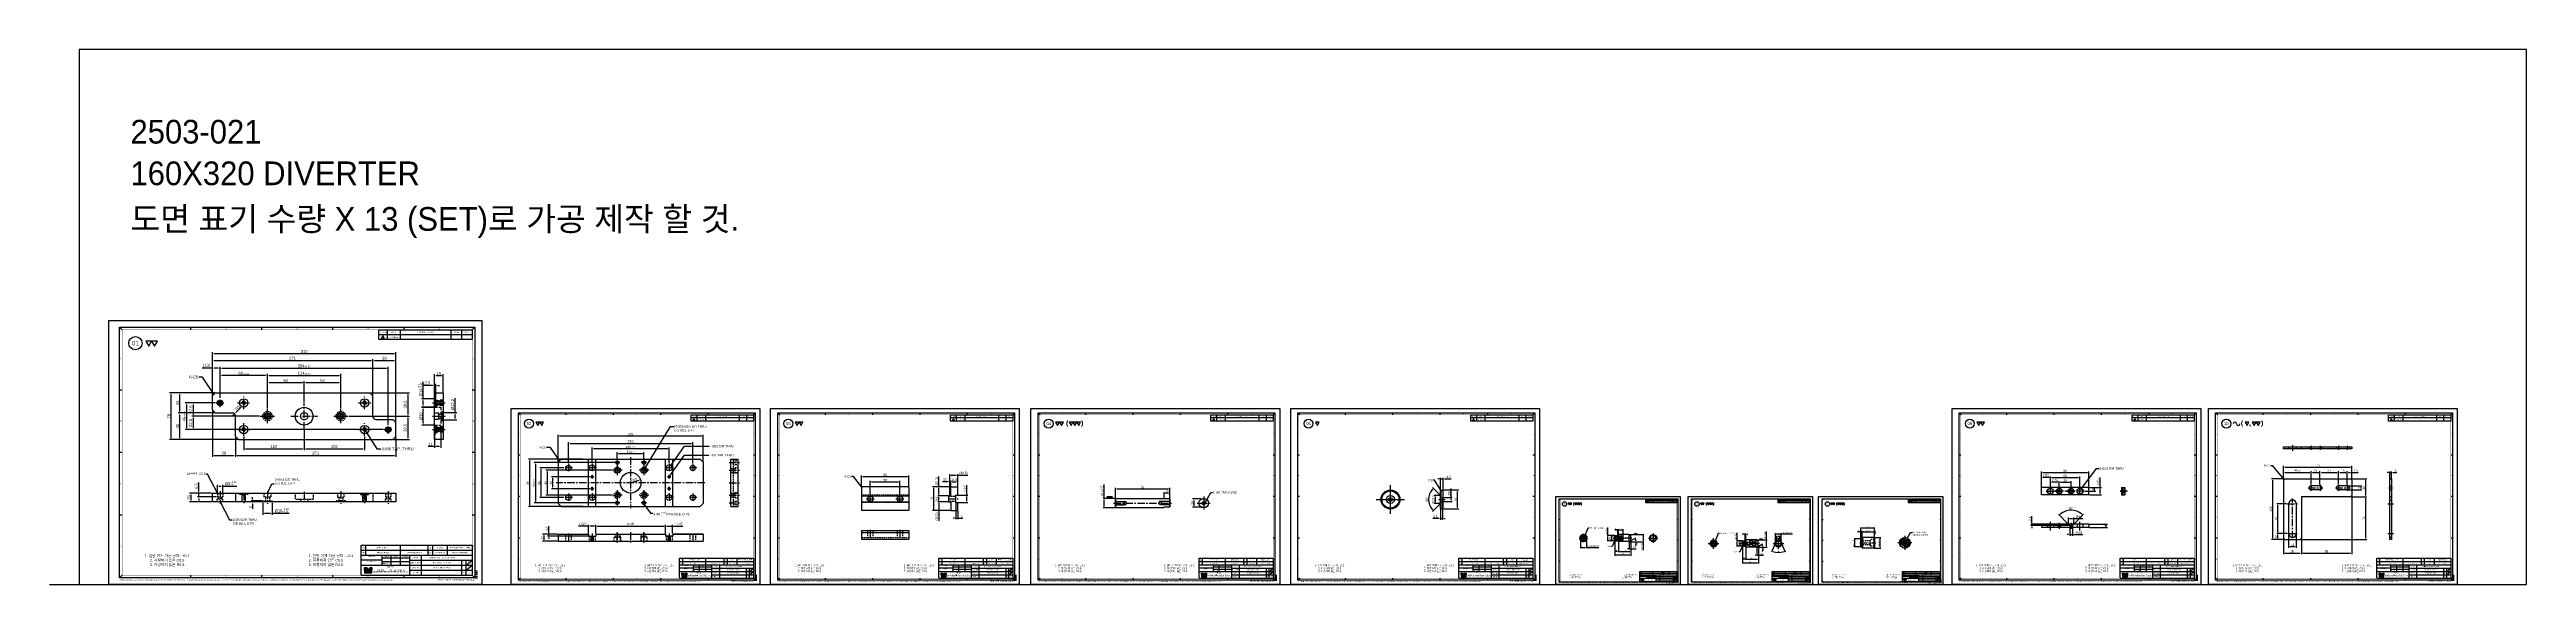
# Model space of a CAD drawing. Header units: inches. Extents: x 0 to 23821, y 0 to 11279.
# Drawn here: x 16700 to 20883, y 7288 to 8191 of the extents above; entities that cross this region are included whole.
import ezdxf
from ezdxf.enums import TextEntityAlignment as Align

# ---------------------------------------------------------------- set-up
doc = ezdxf.new("R2010")
doc.units = ezdxf.units.IN
doc.header["$LTSCALE"] = 10
doc.header["$MEASUREMENT"] = 0
for name, pattern in [('CENTER', [2, 1.25, -0.25, 0.25, -0.25]), ('HIDDEN', [0.375, 0.25, -0.125]), ('HIDDENX2', [0.75, 0.5, -0.25]), ('PHANTOM', [2.5, 1.25, -0.25, 0.25, -0.25, 0.25, -0.25])]:
    doc.linetypes.add(name, pattern=pattern)
doc.layers.get('Defpoints').update_dxf_attribs({"color": 8})
for name, color, linetype in [('11', 1, 'CENTER'), ('22', 2, 'HIDDEN'), ('66', 6, 'PHANTOM'), ('77', 40, 'HIDDEN'), ('A', 8, 'Continuous'), ('CENTER LINE', 1, 'CENTER'), ('CENTERLINE', 1, 'CENTER'), ('HIDDEN LINE', 4, 'HIDDEN'), ('HiddenLine', 4, 'HIDDENX2'), ('T', 3, 'Continuous'), ('THIN LINE', 3, 'Continuous')]:
    doc.layers.add(name, color=color, linetype=linetype)
doc.styles.add('ROMANS', font='romans.shx', dxfattribs={"width": 0.9, "bigfont": 'whgtxt.shx'})
doc.styles.add('SCI', font='')
doc.styles.get('SCI').set_extended_font_data('Gulim')
doc.dimstyles.new('SCH', dxfattribs={"dimtxt": 2.5, "dimasz": 2, "dimexe": 1.25, "dimexo": 0.625, "dimtad": 1, "dimdec": 8, "dimtxsty": 'SCI', "dimcen": 2.5, "dimclrd": 4, "dimclre": 4, "dimclrt": 7, "dimadec": 8, "dimazin": 2, "dimtfac": 1, "dimtdec": 8, "dimtmove": 0, "dimatfit": 3, "dimfxl": 1, "dimarcsym": 0})
doc.dimstyles.new('SCH$0', dxfattribs={"dimtxt": 2.5, "dimasz": 2, "dimexe": 1.25, "dimexo": 0.625, "dimtad": 1, "dimdec": 3, "dimtxsty": 'SCI', "dimcen": 2.5, "dimclrd": 4, "dimclre": 4, "dimclrt": 7, "dimadec": 8, "dimazin": 2, "dimtfac": 1, "dimtdec": 3, "dimtmove": 0, "dimatfit": 3, "dimfxl": 1, "dimarcsym": 0})

# ---------------------------------------------------------------- blocks, each defined once
blk = doc.blocks.new('A$C5b8731fd')
for p, q in [((0, 0), (-2.3, -3.9)), ((2.3, -3.9), (0, 0)), ((-2.3, -3.9), (2.3, -3.9))]:
    blk.add_line(p, q)
blk = doc.blocks.new('*U546')
at = {"color": 2}
for points in [[(0, 0), (1.5, 2.6), (-1.5, 2.6)], [(3, 0), (4.5, 2.6), (1.5, 2.6)]]:
    blk.add_lwpolyline(points, close=True, dxfattribs=at)
blk = doc.blocks.new('SECHANG TITLE')
h = blk.add_hatch(color=162)
h.dxf.hatch_style = 1
h.paths.add_polyline_path([(6.1, -25.1), (4.2, -25.1), (4.2, -27.9), (7.9, -27.9)])
h.paths.add_polyline_path([(12.1, -25.1), (10.2, -25.1), (8.3, -27.9), (12.1, -27.9)])
h.paths.add_polyline_path([(12.1, -28.1), (4.2, -28.1), (4.2, -30.9), (12.1, -30.9)])
at = {"color": 3}
for p, q in [((125, 0), (125, -33.6)), ((0, -5.6), (125, -5.6)), ((0, -33.6), (0, -5.6)), ((0, -11.2), (125, -11.2)), ((23.5, -16.8), (0, -16.8)), ((0, -22.4), (125, -22.4)), ((5.5, -11.2), (5.5, -5.6)), ((23.5, -11.2), (23.5, -22.4)), ((23.5, -14.2), (55, -14.2)), ((23.5, -18.3), (55, -18.3)), ((34, -22.4), (34, -11.2)), ((44.5, -22.4), (44.5, -5.6)), ((55, -33.6), (55, -11.2)), ((55, -16.8), (125, -16.8)), ((68, -33.6), (68, -11.2)), ((75.5, -11.2), (75.5, -5.6)), ((81, -11.2), (81, -5.6)), ((97.5, -11.2), (97.5, -5.6)), ((113.5, -33.6), (113.5, -16.8)), ((118.5, -22.4), (125, -16.8)), ((118.5, -33.6), (118.5, -16.8)), ((118.5, -28), (125, -22.4)), ((0, -33.6), (125, -33.6)), ((55, -28), (125, -28))]:
    blk.add_line(p, q, dxfattribs=at)
for p, q in [((4, -28), (4, -24.9)), ((4, -24.9), (6.2, -24.9)), ((4.2, -27.9), (4.2, -25.1)), ((4.2, -25.1), (6.1, -25.1)), ((6.1, -25.1), (7.9, -27.9)), ((6.2, -24.9), (8.1, -27.8)), ((10.1, -24.9), (8.1, -27.8)), ((10.2, -25.1), (8.3, -27.9)), ((10.1, -24.9), (12.3, -24.9)), ((10.2, -25.1), (12.1, -25.1)), ((12.1, -25.1), (12.1, -27.9)), ((12.3, -24.9), (12.3, -28)), ((4, -28), (4, -31.1)), ((4, -31.1), (12.3, -31.1)), ((7.9, -27.9), (4.2, -27.9)), ((12.1, -28.1), (4.2, -28.1)), ((4.2, -28.1), (4.2, -30.9)), ((4.2, -30.9), (12.1, -30.9)), ((12.1, -27.9), (8.3, -27.9)), ((12.1, -30.9), (12.1, -28.1)), ((12.3, -31.1), (12.3, -28))]:
    blk.add_line(p, q)
at = {"attachment_point": 5, "style": 'SCI'}
for s, insert, char_height, width in [('ITEM', (2.8, -8.4), 1.5, 5.5), (' PROJECT No.', (11.8, -18.2), 1, 23.5), (' CUSTOMER', (11.8, -12.6), 1, 23.5), ('{\\fGulim|b1|i0|c129|p50;\\T1.45;세창 인터내쇼날(주)}', (33.6, -26.7), 2.5, 38.733), ('DESCRIPTION', (25, -8.4), 1.5, 39), ('DESIGN', (28.8, -12.7), 1, 10.5), ('CHECK', (39.3, -12.7), 1, 10.5), ('APPROVE', (49.8, -12.7), 1, 10.5), ('SPECIFICATION', (60, -8.4), 1.5, 31), ('SUB SCRIPE', (61.5, -19.6), 1.5, 13), ('DWG No.', (61.5, -25.2), 1.5, 13), ('TITLE', (61.5, -14), 1.5, 13), ("Q'TY", (78.3, -8.4), 1.5, 5.5), ('MATERIAL', (89.2, -8.4), 1.5, 16.5), ('FINISH / REMARK', (111.2, -8.4), 1.5, 27.5), ('SCALE', (116, -25.2), 1, 5), (' PAGE', (116, -19.6), 1, 5), ('{\\fGulim|b1|i0|c129|p50;\\T1.05;SECHANG INTERNATIONAL CO., LTD.}', (33.6, -29.8), 1.5, 38.733), ('REF No.', (61.5, -30.8), 1.5, 13), ('REV', (116, -30.8), 1, 5)]:
    blk.add_mtext(s, dxfattribs=dict(at, insert=insert, char_height=char_height, width=width))
blk = doc.blocks.new('SECHANG REV')
at = {"color": 7}
blk.add_line((-52.5, 0), (-52.5, 5.5), dxfattribs=at)
blk.add_line((52.5, 0), (-52.5, 0))
at = {"color": 3}
for p, q in [((-43, 5.5), (-43, 0)), ((-28.5, 5.5), (-28.5, 0)), ((28.5, 5.5), (28.5, 0)), ((40.5, 5.5), (40.5, 0)), ((52.5, 5.5), (52.5, 0))]:
    blk.add_line(p, q, dxfattribs=at)
blk = doc.blocks.new('SECHANG A3')
at = {"color": 2}
for p, q in [((-198, 289.5), (-195, 286.5)), ((-118, 289.5), (-118, 286.5)), ((-38, 289.5), (-38, 286.5)), ((42, 289.5), (42, 286.5)), ((122, 289.5), (122, 286.5)), ((202, 289.5), (199, 286.5)), ((-195, 10.5), (-198, 7.5)), ((-118, 10.5), (-118, 7.5)), ((-38, 10.5), (-38, 7.5)), ((42, 10.5), (42, 7.5)), ((122, 10.5), (122, 7.5)), ((199, 10.5), (202, 7.5))]:
    blk.add_line(p, q, dxfattribs=at)
at = {"color": 3}
blk.add_line((94, 286.5), (199, 286.5), dxfattribs=at)
for p, q in [((-198, 219), (-195, 219)), ((199, 219), (202, 219)), ((-195, 148.5), (-198, 148.5)), ((202, 148.5), (199, 148.5)), ((-195, 78), (-198, 78)), ((202, 78), (199, 78)), ((202, 15.5), (205, 15.5))]:
    blk.add_line(p, q)
at = {"color": 1}
blk.add_lwpolyline([(-210, 297), (210, 297), (210, 0), (-210, 0)], close=True, dxfattribs=at)
at = {"color": 2}
blk.add_lwpolyline([(-198, 289.5), (202, 289.5), (202, 7.5), (-198, 7.5)], close=True, dxfattribs=at)
at = {"const_width": 0.4}
blk.add_lwpolyline([(-195, 286.5), (199, 286.5), (199, 10.5), (-195, 10.5)], close=True, dxfattribs=at)
at = {"layer": '11', "ltscale": 5}
blk.add_line((202, 11.5), (205, 11.5), dxfattribs=at)
at = {"layer": '22', "ltscale": 5}
blk.add_line((202, 13.5), (205, 13.5), dxfattribs=at)
at = {"layer": '66', "ltscale": 3}
blk.add_line((202, 9.5), (205, 9.5), dxfattribs=at)
at = {"layer": 'T'}
blk.add_line((202, 7.5), (205, 7.5), dxfattribs=at)
for name, p in [('SECHANG REV', (146.5, 281)), ('SECHANG TITLE', (74, 44.1))]:
    blk.add_blockref(name, p)
at = {"linetype": 'Continuous', "style": 'SCI'}
blk.add_text('PLOT DATE : 2023/5/31/ 3:50 오후', height=1.92, dxfattribs=at).set_placement((201.9, 4.2), align=Align.RIGHT)
at = {"color": 2, "style": 'SCI'}
for s, insert, char_height, width, attachment_point in [('1', (-158, 288), 1.7, 80, 5), ('2', (-78, 288), 1.7, 80, 5), ('3', (2, 288), 1.7, 80, 5), ('4', (82, 288), 1.7, 80, 5), ('5', (162, 288), 1.7, 80, 5), ('A', (-196.5, 254.3), 1.7, 3, 5), ('A', (200.5, 254.3), 1.7, 3, 5), ('B', (-196.5, 183.8), 1.7, 3, 5), ('B', (200.5, 183.8), 1.7, 3, 5), ('C', (-196.5, 113.3), 1.7, 3, 5), ('C', (200.5, 113.3), 1.7, 3, 5), ('D', (-196.5, 42.8), 1.7, 3, 5), ('1. 일반 기계 가공 공차 : ±0.1\\P2. 지정하지 않은 C0.5\\P3. 지정하지 않은 R0.5', (15, 27.1), 3, 83.582, 4), ('TIMING BELT CONVEYOR', (164.8, 30.1), 1.7, 45.5, 5), ('D', (200.5, 42.8), 1.7, 3, 5), ('1', (-158, 9), 1.7, 80, 5), ('2', (-78, 9), 1.7, 80, 5), ('3', (2, 9), 1.7, 80, 5), ('4', (82, 9), 1.7, 80, 5), ('2025.04.03', (102.8, 23.8), 1.5, 10.5, 5), ('5', (162, 9), 1.7, 80, 5), ('\\pi1.42726;1', (195.8, 23.1), 1.5, 3.25, 4)]:
    blk.add_mtext(s, dxfattribs=dict(at, insert=insert, char_height=char_height, width=width, attachment_point=attachment_point))
at = {"char_height": 1.5, "attachment_point": 5, "style": 'SCI'}
for s, insert, width in [('REV.No', (98.8, 283.7), 9.5), ('DATE', (110.8, 283.7), 14.5), ('REVISION RECORD', (146.5, 283.7), 57), ('SIGN', (181, 283.7), 12), ('CHECK', (193, 283.7), 12)]:
    blk.add_mtext(s, dxfattribs=dict(at, insert=insert, width=width))
at = {"color": 3, "insert": (-198, 5), "char_height": 1.5, "width": 400.024, "attachment_point": 4, "style": 'SCI'}
blk.add_mtext('{\\fArial|b0|i1|c0|p34;THIS DRAWING CONTAINS CONFIDENTIAL INFORMATION PROPRIETARY TO SECHANG INTERNATIONAL Co., Ltd.   IT MUST NOT BE REPRODUCED OR DISCLOSED TO OTHERS OR USED IN  ANY OTHER WAY IN WHOLE OR PART EXCEPT AN AUTHORIZED IN WRITING BY SECHANG INTERNATIONAL Co., Ltd.  }', dxfattribs=at)
blk = doc.blocks.new('A$C22515e4a')
at = {"color": 3}
for p, q in [((0, 0), (125, 0)), ((0, -5.6), (0, 0)), ((5.5, -5.6), (5.5, 0)), ((44.5, -5.6), (44.5, 0)), ((75.5, -5.6), (75.5, 0)), ((81, -5.6), (81, 0)), ((97.5, -5.6), (97.5, 0)), ((125, 0), (125, -5.6))]:
    blk.add_line(p, q, dxfattribs=at)
blk = doc.blocks.new('A$C5B735772')
for p, q in [((-12, 0), (-12, 80)), ((-12, 80), (0, 80)), ((0, 0), (0, 80)), ((-12, 0), (0, 0))]:
    blk.add_line(p, q)
at = {"layer": 'CENTER LINE'}
for p, q in [((-15, 74), (3, 74)), ((-15, 61), (3, 61)), ((-15, 40), (3, 40)), ((-15, 19), (3, 19)), ((-15, 6), (3, 6))]:
    blk.add_line(p, q, dxfattribs=at)
at = {"layer": 'HIDDEN LINE'}
for p, q in [((-12, 64), (-5, 64)), ((-12, 58), (-5, 58)), ((-12, 57.5), (0, 57.5)), ((-8.5, 80), (-8.5, 0)), ((-8.5, 77), (0, 77)), ((-8.5, 71), (0, 71)), ((-5, 65.5), (-5, 56.5)), ((-5, 65.5), (0, 65.5)), ((-5, 56.5), (0, 56.5)), ((-12, 22.5), (0, 22.5)), ((-12, 22), (-5, 22)), ((-12, 16), (-5, 16)), ((-8.5, 9), (0, 9)), ((-8.5, 3), (0, 3)), ((-5, 14.5), (-5, 23.5)), ((-5, 23.5), (0, 23.5)), ((-5, 14.5), (0, 14.5))]:
    blk.add_line(p, q, dxfattribs=at)
blk = doc.blocks.new('*D1831')
at = {"color": 4, "lineweight": -2, "transparency": 16777216}
for p, q in [((17658.7, 7498.8), (17658.7, 7510.8)), ((17661, 7508.9), (17701.5, 7508.9)), ((17703.7, 7498.8), (17703.7, 7510.8))]:
    blk.add_line(p, q, dxfattribs=at)
at = {"color": 4, "transparency": 16777216}
for points in [[(17661, 7509.3), (17661, 7508.5), (17658.7, 7508.9)], [(17701.5, 7509.3), (17701.5, 7508.5), (17703.7, 7508.9)]]:
    blk.add_solid(points, dxfattribs=at)
at = {"layer": 'Defpoints', "color": 0, "transparency": 16777216}
for p in [(17658.7, 7497.8), (17703.7, 7508.9), (17703.7, 7497.8)]:
    blk.add_point(p, dxfattribs=at)
at = {"color": 7, "transparency": 16777216, "insert": (17681.2, 7511.7), "char_height": 3.75, "width": 14.218, "attachment_point": 5, "style": 'SCI'}
blk.add_mtext('45{\\H0.59x;%%P0.02}', dxfattribs=at)
blk = doc.blocks.new('*D1832')
at = {"color": 4, "lineweight": -2, "transparency": 16777216}
for p, q in [((17610.2, 7386.2), (17593.2, 7386.2)), ((17610.2, 7373.6), (17610.2, 7388.1)), ((17620, 7386.2), (17612.5, 7386.2)), ((17622.2, 7373.6), (17622.2, 7388.1))]:
    blk.add_line(p, q, dxfattribs=at)
at = {"color": 4, "transparency": 16777216}
for points in [[(17612.5, 7386.6), (17612.5, 7385.9), (17610.2, 7386.2)], [(17620, 7386.6), (17620, 7385.9), (17622.2, 7386.2)]]:
    blk.add_solid(points, dxfattribs=at)
at = {"layer": 'Defpoints', "color": 0, "transparency": 16777216}
for p in [(17610.2, 7372.7), (17622.2, 7386.2), (17622.2, 7372.7)]:
    blk.add_point(p, dxfattribs=at)
at = {"color": 7, "transparency": 16777216, "insert": (17600.6, 7389.9), "char_height": 3.75, "attachment_point": 5, "style": 'SCI'}
blk.add_mtext('12{\\H0.59x;\\S+0.03^ +0.01;}', dxfattribs=at)
blk = doc.blocks.new('*D1833')
at = {"color": 4, "lineweight": -2, "transparency": 16777216}
for p, q in [((17740.2, 7373.6), (17740.2, 7388.1)), ((17742.5, 7386.2), (17750, 7386.2)), ((17752.2, 7373.6), (17752.2, 7388.1)), ((17752.2, 7386.2), (17769.3, 7386.2))]:
    blk.add_line(p, q, dxfattribs=at)
at = {"color": 4, "transparency": 16777216}
for points in [[(17742.5, 7386.6), (17742.5, 7385.9), (17740.2, 7386.2)], [(17750, 7386.6), (17750, 7385.9), (17752.2, 7386.2)]]:
    blk.add_solid(points, dxfattribs=at)
at = {"layer": 'Defpoints', "color": 0, "transparency": 16777216}
for p in [(17740.2, 7372.7), (17752.2, 7386.2), (17752.2, 7372.7)]:
    blk.add_point(p, dxfattribs=at)
at = {"color": 7, "transparency": 16777216, "insert": (17761.9, 7389.9), "char_height": 3.75, "attachment_point": 5, "style": 'SCI'}
blk.add_mtext('12{\\H0.59x;\\S+0.03^ +0.01;}', dxfattribs=at)
blk = doc.blocks.new('*D1722')
at = {"color": 4, "lineweight": -2, "transparency": 16777216}
for p, q in [((17622.2, 7373.6), (17622.2, 7388.1)), ((17624.5, 7386.2), (17738, 7386.2)), ((17740.2, 7373.6), (17740.2, 7388.1))]:
    blk.add_line(p, q, dxfattribs=at)
at = {"color": 4, "transparency": 16777216}
for points in [[(17624.5, 7386.6), (17624.5, 7385.9), (17622.2, 7386.2)], [(17738, 7386.6), (17738, 7385.9), (17740.2, 7386.2)]]:
    blk.add_solid(points, dxfattribs=at)
at = {"layer": 'Defpoints', "color": 0, "transparency": 16777216}
for p in [(17622.2, 7372.7), (17740.2, 7386.2), (17740.2, 7372.7)]:
    blk.add_point(p, dxfattribs=at)
at = {"color": 7, "transparency": 16777216, "insert": (17681.2, 7389.5), "char_height": 3.75, "attachment_point": 5, "style": 'SCI'}
blk.add_mtext('(118)', dxfattribs=at)
blk = doc.blocks.new('*D1834')
at = {"color": 4, "lineweight": -2, "transparency": 16777216}
for p, q in [((17557.8, 7372.7), (17541.1, 7372.7)), ((17609.3, 7369.2), (17541.1, 7369.2)), ((17543, 7375), (17543, 7386.1)), ((17543, 7369.2), (17543, 7372.7)), ((17543, 7367), (17543, 7364.7))]:
    blk.add_line(p, q, dxfattribs=at)
at = {"color": 4, "transparency": 16777216}
for points in [[(17542.6, 7375), (17543.3, 7375), (17543, 7372.7)], [(17542.6, 7367), (17543.3, 7367), (17543, 7369.2)]]:
    blk.add_solid(points, dxfattribs=at)
at = {"layer": 'Defpoints', "color": 0, "transparency": 16777216}
for p in [(17543, 7372.7), (17558.7, 7372.7), (17610.2, 7369.2)]:
    blk.add_point(p, dxfattribs=at)
at = {"color": 7, "transparency": 16777216, "insert": (17539.9, 7381.6), "char_height": 3.75, "attachment_point": 5, "rotation": 90, "style": 'SCI'}
blk.add_mtext('3,5', dxfattribs=at)
blk = doc.blocks.new('*D1835')
at = {"color": 4, "lineweight": -2, "transparency": 16777216}
for p, q in [((17557.8, 7372.7), (17532.6, 7372.7)), ((17534.5, 7370.5), (17534.5, 7363)), ((17557.8, 7360.7), (17532.6, 7360.7))]:
    blk.add_line(p, q, dxfattribs=at)
at = {"color": 4, "transparency": 16777216}
for points in [[(17534.1, 7370.5), (17534.9, 7370.5), (17534.5, 7372.7)], [(17534.1, 7363), (17534.9, 7363), (17534.5, 7360.7)]]:
    blk.add_solid(points, dxfattribs=at)
at = {"layer": 'Defpoints', "color": 0, "transparency": 16777216}
for p in [(17558.7, 7372.7), (17534.5, 7360.7), (17558.7, 7360.7)]:
    blk.add_point(p, dxfattribs=at)
at = {"color": 7, "transparency": 16777216, "insert": (17531.6, 7366.7), "char_height": 3.75, "attachment_point": 5, "rotation": 90, "style": 'SCI'}
blk.add_mtext('12', dxfattribs=at)
blk = doc.blocks.new('*D1836')
at = {"color": 4, "lineweight": -2, "transparency": 16777216}
for p, q in [((17649.6, 7480.3), (17538.3, 7480.3)), ((17540.1, 7478.1), (17540.1, 7440.6)), ((17649.6, 7438.3), (17538.3, 7438.3))]:
    blk.add_line(p, q, dxfattribs=at)
at = {"color": 4, "transparency": 16777216}
for points in [[(17539.8, 7478.1), (17540.5, 7478.1), (17540.1, 7480.3)], [(17539.8, 7440.6), (17540.5, 7440.6), (17540.1, 7438.3)]]:
    blk.add_solid(points, dxfattribs=at)
at = {"layer": 'Defpoints', "color": 0, "transparency": 16777216}
for p in [(17650.5, 7480.3), (17540.1, 7438.3), (17650.5, 7438.3)]:
    blk.add_point(p, dxfattribs=at)
at = {"color": 7, "transparency": 16777216, "insert": (17537.3, 7459.3), "char_height": 3.75, "attachment_point": 5, "rotation": 90, "style": 'SCI'}
blk.add_mtext('42', dxfattribs=at)
blk = doc.blocks.new('*D1837')
at = {"color": 4, "lineweight": -2, "transparency": 16777216}
for p, q in [((17612.3, 7469.3), (17547.6, 7469.3)), ((17612.3, 7449.3), (17547.6, 7449.3)), ((17549.5, 7467.1), (17549.5, 7451.6))]:
    blk.add_line(p, q, dxfattribs=at)
at = {"color": 4, "transparency": 16777216}
for points in [[(17549.1, 7467.1), (17549.8, 7467.1), (17549.5, 7469.3)], [(17549.1, 7451.6), (17549.8, 7451.6), (17549.5, 7449.3)]]:
    blk.add_solid(points, dxfattribs=at)
at = {"layer": 'Defpoints', "color": 0, "transparency": 16777216}
for p in [(17549.5, 7449.3), (17613.2, 7469.3), (17613.2, 7449.3)]:
    blk.add_point(p, dxfattribs=at)
at = {"color": 7, "transparency": 16777216, "insert": (17546.6, 7459.3), "char_height": 3.75, "attachment_point": 5, "rotation": 90, "style": 'SCI'}
blk.add_mtext('20', dxfattribs=at)
blk = doc.blocks.new('*D1838')
at = {"color": 4, "lineweight": -2, "transparency": 16777216}
for p, q in [((17568.3, 7484.3), (17527.9, 7484.3)), ((17529.8, 7482.1), (17529.8, 7436.6)), ((17568.3, 7434.3), (17527.9, 7434.3))]:
    blk.add_line(p, q, dxfattribs=at)
at = {"color": 4, "transparency": 16777216}
for points in [[(17529.4, 7482.1), (17530.1, 7482.1), (17529.8, 7484.3)], [(17529.4, 7436.6), (17530.1, 7436.6), (17529.8, 7434.3)]]:
    blk.add_solid(points, dxfattribs=at)
at = {"layer": 'Defpoints', "color": 0, "transparency": 16777216}
for p in [(17569.2, 7484.3), (17529.8, 7434.3), (17569.2, 7434.3)]:
    blk.add_point(p, dxfattribs=at)
at = {"color": 7, "transparency": 16777216, "insert": (17526.9, 7459.3), "char_height": 3.75, "attachment_point": 5, "rotation": 90, "style": 'SCI'}
blk.add_mtext('50', dxfattribs=at)
blk = doc.blocks.new('*D1839')
at = {"color": 4, "lineweight": -2, "transparency": 16777216}
for p, q in [((17653.3, 7493.3), (17518.5, 7493.3)), ((17520.4, 7491.1), (17520.4, 7427.6)), ((17653.3, 7425.3), (17518.5, 7425.3))]:
    blk.add_line(p, q, dxfattribs=at)
at = {"color": 4, "transparency": 16777216}
for points in [[(17520, 7491.1), (17520.8, 7491.1), (17520.4, 7493.3)], [(17520, 7427.6), (17520.8, 7427.6), (17520.4, 7425.3)]]:
    blk.add_solid(points, dxfattribs=at)
at = {"layer": 'Defpoints', "color": 0, "transparency": 16777216}
for p in [(17654.2, 7493.3), (17520.4, 7425.3), (17654.2, 7425.3)]:
    blk.add_point(p, dxfattribs=at)
at = {"color": 7, "transparency": 16777216, "insert": (17517.5, 7459.3), "char_height": 3.75, "attachment_point": 5, "rotation": 90, "style": 'SCI'}
blk.add_mtext('68{\\H0.59x;%%p0.02}', dxfattribs=at)
blk = doc.blocks.new('*D1840')
at = {"color": 4, "lineweight": -2, "transparency": 16777216}
for p, q in [((17600.3, 7499.3), (17508.6, 7499.3)), ((17510.5, 7497.1), (17510.5, 7421.6)), ((17600.3, 7419.3), (17508.6, 7419.3))]:
    blk.add_line(p, q, dxfattribs=at)
at = {"color": 4, "transparency": 16777216}
for points in [[(17510.1, 7497.1), (17510.8, 7497.1), (17510.5, 7499.3)], [(17510.1, 7421.6), (17510.8, 7421.6), (17510.5, 7419.3)]]:
    blk.add_solid(points, dxfattribs=at)
at = {"layer": 'Defpoints', "color": 0, "transparency": 16777216}
for p in [(17601.2, 7499.3), (17510.5, 7419.3), (17601.2, 7419.3)]:
    blk.add_point(p, dxfattribs=at)
at = {"color": 7, "transparency": 16777216, "insert": (17507.6, 7459.3), "char_height": 3.75, "attachment_point": 5, "rotation": 90, "style": 'SCI'}
blk.add_mtext('80', dxfattribs=at)
blk = doc.blocks.new('*D1841')
at = {"color": 4, "lineweight": -2, "transparency": 16777216}
for p, q in [((17616.2, 7492.8), (17616.2, 7518.7)), ((17618.5, 7516.9), (17744, 7516.9)), ((17746.2, 7492.8), (17746.2, 7518.7))]:
    blk.add_line(p, q, dxfattribs=at)
at = {"color": 4, "transparency": 16777216}
for points in [[(17618.5, 7517.2), (17618.5, 7516.5), (17616.2, 7516.9)], [(17744, 7517.2), (17744, 7516.5), (17746.2, 7516.9)]]:
    blk.add_solid(points, dxfattribs=at)
at = {"layer": 'Defpoints', "color": 0, "transparency": 16777216}
for p in [(17616.2, 7491.8), (17746.2, 7516.9), (17746.2, 7491.8)]:
    blk.add_point(p, dxfattribs=at)
at = {"color": 7, "transparency": 16777216, "insert": (17681.2, 7519.7), "char_height": 3.75, "attachment_point": 5, "style": 'SCI'}
blk.add_mtext('130{\\H0.59x;%%p0.02}', dxfattribs=at)
blk = doc.blocks.new('*D1842')
at = {"color": 4, "lineweight": -2, "transparency": 16777216}
for p, q in [((17558.7, 7495.3), (17558.7, 7540.2)), ((17561, 7538.3), (17801.5, 7538.3)), ((17803.7, 7495.3), (17803.7, 7540.2))]:
    blk.add_line(p, q, dxfattribs=at)
at = {"color": 4, "transparency": 16777216}
for points in [[(17561, 7538.7), (17561, 7537.9), (17558.7, 7538.3)], [(17801.5, 7538.7), (17801.5, 7537.9), (17803.7, 7538.3)]]:
    blk.add_solid(points, dxfattribs=at)
at = {"layer": 'Defpoints', "color": 0, "transparency": 16777216}
for p in [(17803.7, 7538.3), (17558.7, 7494.3), (17803.7, 7494.3)]:
    blk.add_point(p, dxfattribs=at)
at = {"color": 7, "transparency": 16777216, "insert": (17681.2, 7541.2), "char_height": 3.75, "attachment_point": 5, "style": 'SCI'}
blk.add_mtext('245', dxfattribs=at)
blk = doc.blocks.new('*D1843')
at = {"color": 4, "lineweight": -2, "transparency": 16777216}
blk.add_line((17683, 7459.9), (17695.8, 7463.8), dxfattribs=at)
at = {"color": 4, "transparency": 16777216}
blk.add_solid([(17695.7, 7464.2), (17695.9, 7463.5), (17698, 7464.5)], dxfattribs=at)
at = {"layer": 'Defpoints', "color": 0, "transparency": 16777216}
for p in [(17664.5, 7454.1), (17698, 7464.5)]:
    blk.add_point(p, dxfattribs=at)
at = {"color": 7, "transparency": 16777216, "insert": (17687.4, 7464.3), "char_height": 3.75, "attachment_point": 5, "rotation": 17.2402, "style": 'SCI'}
blk.add_mtext('∅35', dxfattribs=at)
blk = doc.blocks.new('A$C5A220EFD')
for p, q in [((0, 19), (1, 20)), ((0, 19), (0, -19)), ((0, 4.9), (80, 4.9)), ((79, 20), (1, 20)), ((79, 20), (80, 19)), ((80, 19), (80, -19)), ((0, -4.9), (80, -4.9)), ((1, -20), (0, -19)), ((79, -20), (1, -20)), ((80, -19), (79, -20))]:
    blk.add_line(p, q)
for centre in [(15, 0), (65, 0)]:
    blk.add_circle(centre, 4.5)
at = {"layer": '11', "ltscale": 2.025}
for p, q in [((8.25, 0), (21.75, 0)), ((15, -6.75), (15, 6.75)), ((58.25, 0), (71.75, 0)), ((65, -6.75), (65, 6.75))]:
    blk.add_line(p, q, dxfattribs=at)
at = {"layer": '22'}
for p, q in [((80, 6), (0, 6)), ((80, -6), (0, -6))]:
    blk.add_line(p, q, dxfattribs=at)
blk = doc.blocks.new('A$C539E3CE3')
for p, q in [((-1.5, 5), (2, 5)), ((-1.5, -5), (-1.5, 5)), ((2, 5), (2, 20)), ((2, 20), (13.5, 20)), ((10.5, -6), (10.5, 6)), ((10.5, 6), (13.5, 6)), ((13.5, 6), (13.5, 20)), ((-1.5, -5), (2, -5)), ((2, -5), (2, -20)), ((2, -20), (13.5, -20)), ((10.5, -6), (13.5, -6)), ((13.5, -20), (13.5, -6))]:
    blk.add_line(p, q)
at = {"layer": '11'}
blk.add_line((-2.5, 0), (14.5, 0), dxfattribs=at)
at = {"layer": '22'}
for p, q in [((-1.5, 4.5), (10.5, 4.5)), ((10.5, -4.5), (-1.5, -4.5))]:
    blk.add_line(p, q, dxfattribs=at)
blk = doc.blocks.new('*D1809')
at = {"color": 4, "lineweight": -2, "transparency": 16777216}
for p, q in [((18086, 7439.9), (18086, 7462.8)), ((18088.2, 7460.9), (18133.7, 7460.9)), ((18136, 7439.9), (18136, 7462.8))]:
    blk.add_line(p, q, dxfattribs=at)
at = {"color": 4, "transparency": 16777216}
for points in [[(18088.2, 7461.3), (18088.2, 7460.6), (18086, 7460.9)], [(18133.7, 7461.3), (18133.7, 7460.6), (18136, 7460.9)]]:
    blk.add_solid(points, dxfattribs=at)
at = {"layer": 'Defpoints', "color": 0, "transparency": 16777216}
for p in [(18136, 7460.9), (18086, 7438.9), (18136, 7438.9)]:
    blk.add_point(p, dxfattribs=at)
at = {"color": 7, "transparency": 16777216, "insert": (18111, 7463.8), "char_height": 3.75, "attachment_point": 5, "style": 'SCI'}
blk.add_mtext('50', dxfattribs=at)
blk = doc.blocks.new('*D1810')
at = {"color": 4, "lineweight": -2, "transparency": 16777216}
for p, q in [((18071, 7452.1), (18071, 7471.8)), ((18073.2, 7470), (18148.7, 7470)), ((18151, 7452.1), (18151, 7471.8))]:
    blk.add_line(p, q, dxfattribs=at)
at = {"color": 4, "transparency": 16777216}
for points in [[(18073.2, 7470.3), (18073.2, 7469.6), (18071, 7470)], [(18148.7, 7470.3), (18148.7, 7469.6), (18151, 7470)]]:
    blk.add_solid(points, dxfattribs=at)
at = {"layer": 'Defpoints', "color": 0, "transparency": 16777216}
for p in [(18071, 7451.2), (18151, 7470), (18151, 7451.2)]:
    blk.add_point(p, dxfattribs=at)
at = {"color": 7, "transparency": 16777216, "insert": (18111, 7472.8), "char_height": 3.75, "attachment_point": 5, "style": 'SCI'}
blk.add_mtext('80', dxfattribs=at)
blk = doc.blocks.new('*D1811')
at = {"color": 4, "lineweight": -2, "transparency": 16777216}
for p, q in [((18219, 7437.1), (18199.7, 7437.1)), ((18219, 7427.3), (18199.7, 7427.3)), ((18201.6, 7429.5), (18201.6, 7434.8))]:
    blk.add_line(p, q, dxfattribs=at)
at = {"color": 4, "transparency": 16777216}
for points in [[(18201.2, 7434.8), (18202, 7434.8), (18201.6, 7437.1)], [(18201.2, 7429.5), (18202, 7429.5), (18201.6, 7427.3)]]:
    blk.add_solid(points, dxfattribs=at)
at = {"layer": 'Defpoints', "color": 0, "transparency": 16777216}
for p in [(18201.6, 7437.1), (18220, 7437.1), (18220, 7427.3)]:
    blk.add_point(p, dxfattribs=at)
at = {"color": 7, "transparency": 16777216, "insert": (18198.5, 7432.2), "char_height": 3.75, "attachment_point": 5, "rotation": 90, "style": 'SCI'}
blk.add_mtext('9,8', dxfattribs=at)
blk = doc.blocks.new('*D1812')
at = {"color": 4, "lineweight": -2, "transparency": 16777216}
for p, q in [((18248.7, 7438.2), (18248.7, 7455.2)), ((18234.4, 7438.2), (18250.6, 7438.2)), ((18234.4, 7426.2), (18250.6, 7426.2)), ((18248.7, 7428.4), (18248.7, 7435.9))]:
    blk.add_line(p, q, dxfattribs=at)
at = {"color": 4, "transparency": 16777216}
for points in [[(18248.4, 7435.9), (18249.1, 7435.9), (18248.7, 7438.2)], [(18248.4, 7428.4), (18249.1, 7428.4), (18248.7, 7426.2)]]:
    blk.add_solid(points, dxfattribs=at)
at = {"layer": 'Defpoints', "color": 0, "transparency": 16777216}
for p in [(18233.5, 7438.2), (18233.5, 7426.2), (18248.7, 7438.2)]:
    blk.add_point(p, dxfattribs=at)
at = {"color": 7, "transparency": 16777216, "insert": (18245.1, 7447.8), "char_height": 3.75, "attachment_point": 5, "rotation": 90, "style": 'SCI'}
blk.add_mtext('12{\\H0.59x;\\S+0.03^ +0.01;}', dxfattribs=at)
blk = doc.blocks.new('*D1813')
at = {"color": 4, "lineweight": -2, "transparency": 16777216}
for p, q in [((18222, 7453.1), (18222, 7462.8)), ((18224.2, 7460.9), (18231.2, 7460.9)), ((18233.5, 7453.1), (18233.5, 7462.8))]:
    blk.add_line(p, q, dxfattribs=at)
at = {"color": 4, "transparency": 16777216}
for points in [[(18224.2, 7461.3), (18224.2, 7460.5), (18222, 7460.9)], [(18231.2, 7461.3), (18231.2, 7460.5), (18233.5, 7460.9)]]:
    blk.add_solid(points, dxfattribs=at)
at = {"layer": 'Defpoints', "color": 0, "transparency": 16777216}
for p in [(18222, 7452.2), (18233.5, 7460.9), (18233.5, 7452.2)]:
    blk.add_point(p, dxfattribs=at)
at = {"color": 7, "transparency": 16777216, "insert": (18227.7, 7464), "char_height": 3.75, "attachment_point": 5, "style": 'SCI'}
blk.add_mtext('11,5', dxfattribs=at)
blk = doc.blocks.new('*D1721')
at = {"color": 4, "lineweight": -2, "transparency": 16777216}
for p, q in [((18220, 7437.9), (18220, 7473.9)), ((18222.2, 7472), (18231.2, 7472)), ((18233.5, 7453.1), (18233.5, 7473.9)), ((18233.5, 7472), (18250.9, 7472))]:
    blk.add_line(p, q, dxfattribs=at)
at = {"color": 4, "transparency": 16777216}
for points in [[(18222.2, 7472.4), (18222.2, 7471.6), (18220, 7472)], [(18231.2, 7472.4), (18231.2, 7471.6), (18233.5, 7472)]]:
    blk.add_solid(points, dxfattribs=at)
at = {"layer": 'Defpoints', "color": 0, "transparency": 16777216}
for p in [(18233.5, 7472), (18233.5, 7452.2), (18220, 7436.9)]:
    blk.add_point(p, dxfattribs=at)
at = {"color": 7, "transparency": 16777216, "insert": (18243.3, 7475.3), "char_height": 3.75, "attachment_point": 5, "style": 'SCI'}
blk.add_mtext('(13,5)', dxfattribs=at)
blk = doc.blocks.new('*D1814')
at = {"color": 4, "lineweight": -2, "transparency": 16777216}
for p, q in [((18217.7, 7460.9), (18207.9, 7460.9)), ((18220, 7437.9), (18220, 7462.8)), ((18222, 7460.9), (18220, 7460.9)), ((18222, 7453.1), (18222, 7462.8)), ((18224.2, 7460.9), (18226.5, 7460.9))]:
    blk.add_line(p, q, dxfattribs=at)
at = {"color": 4, "transparency": 16777216}
for points in [[(18217.7, 7461.3), (18217.7, 7460.5), (18220, 7460.9)], [(18224.2, 7461.3), (18224.2, 7460.5), (18222, 7460.9)]]:
    blk.add_solid(points, dxfattribs=at)
at = {"layer": 'Defpoints', "color": 0, "transparency": 16777216}
for p in [(18220, 7460.9), (18222, 7452.2), (18220, 7436.9)]:
    blk.add_point(p, dxfattribs=at)
at = {"color": 7, "transparency": 16777216, "insert": (18211.7, 7464.2), "char_height": 3.75, "attachment_point": 5, "style": 'SCI'}
blk.add_mtext('(2)', dxfattribs=at)
blk = doc.blocks.new('*D1815')
at = {"color": 4, "lineweight": -2, "transparency": 16777216}
for p, q in [((18230.5, 7425.3), (18230.5, 7397.8)), ((18233.5, 7411.3), (18233.5, 7397.8)), ((18228.2, 7399.7), (18226, 7399.7)), ((18230.5, 7399.7), (18233.5, 7399.7)), ((18235.7, 7399.7), (18242.2, 7399.7))]:
    blk.add_line(p, q, dxfattribs=at)
at = {"color": 4, "transparency": 16777216}
for points in [[(18228.2, 7400.1), (18228.2, 7399.3), (18230.5, 7399.7)], [(18235.7, 7400.1), (18235.7, 7399.3), (18233.5, 7399.7)]]:
    blk.add_solid(points, dxfattribs=at)
at = {"layer": 'Defpoints', "color": 0, "transparency": 16777216}
for p in [(18230.5, 7426.2), (18233.5, 7412.2), (18233.5, 7399.7)]:
    blk.add_point(p, dxfattribs=at)
at = {"color": 7, "transparency": 16777216, "insert": (18240.1, 7402.5), "char_height": 3.75, "attachment_point": 5, "style": 'SCI'}
blk.add_mtext('3', dxfattribs=at)
blk = doc.blocks.new('*D1816')
at = {"color": 4, "lineweight": -2, "transparency": 16777216}
for p, q in [((18221, 7452.2), (18190.8, 7452.2)), ((18192.7, 7449.9), (18192.7, 7414.4)), ((18221, 7412.2), (18190.8, 7412.2))]:
    blk.add_line(p, q, dxfattribs=at)
at = {"color": 4, "transparency": 16777216}
for points in [[(18192.3, 7449.9), (18193, 7449.9), (18192.7, 7452.2)], [(18192.3, 7414.4), (18193, 7414.4), (18192.7, 7412.2)]]:
    blk.add_solid(points, dxfattribs=at)
at = {"layer": 'Defpoints', "color": 0, "transparency": 16777216}
for p in [(18222, 7452.2), (18192.7, 7412.2), (18222, 7412.2)]:
    blk.add_point(p, dxfattribs=at)
at = {"color": 7, "transparency": 16777216, "insert": (18189.8, 7432.2), "char_height": 3.75, "attachment_point": 5, "rotation": 90, "style": 'SCI'}
blk.add_mtext('40', dxfattribs=at)
blk = doc.blocks.new('*D1817')
at = {"color": 4, "lineweight": -2, "transparency": 16777216}
for p, q in [((18221, 7427.3), (18199.7, 7427.3)), ((18221, 7412.2), (18199.7, 7412.2)), ((18201.6, 7425), (18201.6, 7414.4)), ((18201.6, 7412.2), (18201.6, 7394.8))]:
    blk.add_line(p, q, dxfattribs=at)
at = {"color": 4, "transparency": 16777216}
for points in [[(18201.2, 7425), (18202, 7425), (18201.6, 7427.3)], [(18201.2, 7414.4), (18202, 7414.4), (18201.6, 7412.2)]]:
    blk.add_solid(points, dxfattribs=at)
at = {"layer": 'Defpoints', "color": 0, "transparency": 16777216}
for p in [(18201.6, 7412.2), (18222, 7427.3), (18222, 7412.2)]:
    blk.add_point(p, dxfattribs=at)
at = {"color": 7, "transparency": 16777216, "insert": (18198.3, 7402.4), "char_height": 3.75, "attachment_point": 5, "rotation": 90, "style": 'SCI'}
blk.add_mtext('(15,1)', dxfattribs=at)
blk = doc.blocks.new('*D1818')
at = {"color": 4, "lineweight": -2, "transparency": 16777216}
for p, q in [((18221, 7452.2), (18199.7, 7452.2)), ((18201.6, 7452.2), (18201.6, 7469.6)), ((18201.6, 7439.3), (18201.6, 7449.9)), ((18221, 7437.1), (18199.7, 7437.1))]:
    blk.add_line(p, q, dxfattribs=at)
at = {"color": 4, "transparency": 16777216}
for points in [[(18201.2, 7449.9), (18202, 7449.9), (18201.6, 7452.2)], [(18201.2, 7439.3), (18202, 7439.3), (18201.6, 7437.1)]]:
    blk.add_solid(points, dxfattribs=at)
at = {"layer": 'Defpoints', "color": 0, "transparency": 16777216}
for p in [(18201.6, 7452.2), (18222, 7452.2), (18222, 7437.1)]:
    blk.add_point(p, dxfattribs=at)
at = {"color": 7, "transparency": 16777216, "insert": (18198.3, 7462), "char_height": 3.75, "attachment_point": 5, "rotation": 90, "style": 'SCI'}
blk.add_mtext('(15,1)', dxfattribs=at)
blk = doc.blocks.new('*U638')
at = {"color": 2}
for points in [[(0, 0), (1.5, 2.6), (-1.5, 2.6)], [(3, 0), (4.5, 2.6), (1.5, 2.6)], [(10.5, 0), (12, 2.6), (9, 2.6)], [(13.5, 0), (15, 2.6), (12, 2.6)], [(16.5, 0), (18, 2.6), (15, 2.6)]]:
    blk.add_lwpolyline(points, close=True, dxfattribs=at)
at = {"color": 2, "style": 'ROMANS', "width": 0.8}
for s, p in [('(', (7.5, 1.7)), (')', (19.1, 1.7))]:
    blk.add_text(s, height=2.84, dxfattribs=at).set_placement(p, align=Align.MIDDLE_CENTER)
blk = doc.blocks.new('A$C0A0A7495')
for p, q in [((-3.9, 7), (3.9, 7)), ((-3.9, -7), (3.9, -7))]:
    blk.add_line(p, q)
for radius in [8, 2.5]:
    blk.add_circle((0, 0), radius)
at = {"layer": 'CENTER LINE'}
for p, q in [((-11, 0), (11, 0)), ((0, 11), (0, -11))]:
    blk.add_line(p, q, dxfattribs=at)
at = {"layer": 'THIN LINE'}
blk.add_arc((0, 0), 3, 169.1864, 77.4781, dxfattribs=at)
blk = doc.blocks.new('A$C1BFC010E')
for p, q in [((0, 7.5), (0.5, 8)), ((0, -7.5), (0, 7.5)), ((0.5, 8), (82, 8)), ((0.5, -8), (0.5, 8)), ((82, 8), (82, 7)), ((92, 7), (82, 7)), ((91.5, 7), (91.5, -7)), ((92, 7), (92, -7)), ((0, -7.5), (0.5, -8)), ((82, -8), (0.5, -8)), ((92, -7), (82, -7)), ((82, -8), (82, -7))]:
    blk.add_line(p, q)
at = {"layer": '11'}
blk.add_line((-3, 0), (95, 0), dxfattribs=at)
at = {"layer": '22'}
for p, q in [((0, 3), (0.5, 2.5)), ((0.5, 2.5), (0.5, -2.5)), ((0.5, 2.5), (17.5, 2.5)), ((17.5, 2.5), (17.5, -2.5)), ((17.5, 2.5), (18.9, 0)), ((17.5, -2.5), (18.9, 0)), ((74.5, 2.5), (73.1, 0)), ((74.5, -2.5), (73.1, 0)), ((74.5, 2.5), (74.5, -2.5)), ((91.5, 2.5), (74.5, 2.5)), ((92, 3), (91.5, 2.5)), ((91.5, 2.5), (91.5, -2.5)), ((0, -3), (0.5, -2.5)), ((0.5, -2.5), (17.5, -2.5)), ((91.5, -2.5), (74.5, -2.5)), ((92, -3), (91.5, -2.5))]:
    blk.add_line(p, q, dxfattribs=at)
at = {"layer": 'T'}
for p, q in [((0, 3), (15, 3)), ((15, 3), (15, -3)), ((15, 3), (15.9, 2.5)), ((77, 3), (76.1, 2.5)), ((77, 3), (77, -3)), ((92, 3), (77, 3)), ((0, -3), (15, -3)), ((15, -3), (15.9, -2.5)), ((77, -3), (76.1, -2.5)), ((92, -3), (77, -3))]:
    blk.add_line(p, q, dxfattribs=at)
blk = doc.blocks.new('*D1789')
at = {"color": 4, "lineweight": -2, "transparency": 16777216}
for p, q in [((18481, 7432.9), (18481, 7456.1)), ((18499.4, 7432.9), (18479.2, 7432.9)), ((18499.4, 7416.9), (18479.2, 7416.9)), ((18481, 7419.1), (18481, 7430.6))]:
    blk.add_line(p, q, dxfattribs=at)
at = {"color": 4, "transparency": 16777216}
for points in [[(18480.7, 7430.6), (18481.4, 7430.6), (18481, 7432.9)], [(18480.7, 7419.1), (18481.4, 7419.1), (18481, 7416.9)]]:
    blk.add_solid(points, dxfattribs=at)
at = {"layer": 'Defpoints', "color": 0, "transparency": 16777216}
for p in [(18481, 7432.9), (18500.4, 7432.9), (18500.4, 7416.9)]:
    blk.add_point(p, dxfattribs=at)
at = {"color": 7, "transparency": 16777216, "insert": (18477.3, 7445.6), "char_height": 3.75, "attachment_point": 5, "rotation": 90, "style": 'SCI'}
blk.add_mtext('%%c16{\\H0.59x;\\S-0.025^ -0.043;}', dxfattribs=at)
blk = doc.blocks.new('*D1790')
at = {"color": 4, "lineweight": -2, "transparency": 16777216}
for p, q in [((18499.9, 7433.3), (18499.9, 7450.9)), ((18502.1, 7449), (18589.6, 7449)), ((18591.9, 7432.8), (18591.9, 7450.9))]:
    blk.add_line(p, q, dxfattribs=at)
at = {"color": 4, "transparency": 16777216}
for points in [[(18502.1, 7449.4), (18502.1, 7448.7), (18499.9, 7449)], [(18589.6, 7449.4), (18589.6, 7448.7), (18591.9, 7449)]]:
    blk.add_solid(points, dxfattribs=at)
at = {"layer": 'Defpoints', "color": 0, "transparency": 16777216}
for p in [(18591.9, 7449), (18499.9, 7432.4), (18591.9, 7431.9)]:
    blk.add_point(p, dxfattribs=at)
at = {"color": 7, "transparency": 16777216, "insert": (18545.9, 7451.9), "char_height": 3.75, "attachment_point": 5, "style": 'SCI'}
blk.add_mtext('92', dxfattribs=at)
blk = doc.blocks.new('*D1791')
at = {"color": 4, "lineweight": -2, "transparency": 16777216}
for p, q in [((18644.1, 7431.9), (18630.2, 7431.9)), ((18644.1, 7417.9), (18630.2, 7417.9)), ((18632.1, 7429.6), (18632.1, 7420.1))]:
    blk.add_line(p, q, dxfattribs=at)
at = {"color": 4, "transparency": 16777216}
for points in [[(18631.7, 7429.6), (18632.5, 7429.6), (18632.1, 7431.9)], [(18631.7, 7420.1), (18632.5, 7420.1), (18632.1, 7417.9)]]:
    blk.add_solid(points, dxfattribs=at)
at = {"layer": 'Defpoints', "color": 0, "transparency": 16777216}
for p in [(18632.1, 7417.9), (18645, 7431.9), (18645, 7417.9)]:
    blk.add_point(p, dxfattribs=at)
at = {"color": 7, "transparency": 16777216, "insert": (18629.3, 7424.9), "char_height": 3.75, "attachment_point": 5, "rotation": 90, "style": 'SCI'}
blk.add_mtext('14', dxfattribs=at)
blk = doc.blocks.new('*D1792')
at = {"color": 4, "lineweight": -2, "transparency": 16777216}
for p, q in [((18581.9, 7433.8), (18581.9, 7443.5)), ((18589.6, 7441.7), (18584.1, 7441.7)), ((18591.9, 7432.8), (18591.9, 7443.5))]:
    blk.add_line(p, q, dxfattribs=at)
at = {"color": 4, "transparency": 16777216}
for points in [[(18584.1, 7442), (18584.1, 7441.3), (18581.9, 7441.7)], [(18589.6, 7442), (18589.6, 7441.3), (18591.9, 7441.7)]]:
    blk.add_solid(points, dxfattribs=at)
at = {"layer": 'Defpoints', "color": 0, "transparency": 16777216}
for p in [(18581.9, 7441.7), (18581.9, 7432.9), (18591.9, 7431.9)]:
    blk.add_point(p, dxfattribs=at)
at = {"color": 7, "transparency": 16777216, "insert": (18586.9, 7444.5), "char_height": 3.75, "attachment_point": 5, "style": 'SCI'}
blk.add_mtext('10', dxfattribs=at)
blk = doc.blocks.new('*U637')
at = {"color": 2}
for points in [[(0, 0), (1.5, 2.6), (-1.5, 2.6)], [(3, 0), (4.5, 2.6), (1.5, 2.6)], [(6, 0), (7.5, 2.6), (4.5, 2.6)]]:
    blk.add_lwpolyline(points, close=True, dxfattribs=at)
blk = doc.blocks.new('*U568')
at = {"color": 2}
blk.add_lwpolyline([(0, 0), (1.5, 2.6), (-1.5, 2.6)], close=True, dxfattribs=at)
blk = doc.blocks.new('A$C1AA166CC')
for p, q in [((-4.5, 15), (-3.5, 16)), ((-4.5, -15), (-4.5, 15)), ((-3.5, 16), (0, 16)), ((-3.5, -16), (-3.5, 16)), ((0, -16), (0, 16)), ((-3.5, -16), (-4.5, -15)), ((-3.5, -16), (0, -16))]:
    blk.add_line(p, q)
at = {"layer": '11'}
blk.add_line((-7.5, 0), (3, 0), dxfattribs=at)
at = {"layer": '22'}
for p, q in [((-4.5, 6.8), (-1, 3.3)), ((-1, 3.3), (-1, -3.3)), ((-1, 3.3), (0, 3.3)), ((-4.5, -6.8), (-1, -3.3)), ((-1, -3.3), (0, -3.3))]:
    blk.add_line(p, q, dxfattribs=at)
blk = doc.blocks.new('MDCSM6', base_point=(37294.5, 23455.2))
at = {"color": 7, "linetype": 'Continuous'}
for radius in [6.8, 3.3]:
    blk.add_circle((37294.5, 23455.2), radius, dxfattribs=at)
at = {"layer": 'CENTER LINE', "ltscale": 3.06}
for p, q in [((37294.5, 23445), (37294.5, 23465.4)), ((37284.3, 23455.2), (37304.7, 23455.2))]:
    blk.add_line(p, q, dxfattribs=at)
blk = doc.blocks.new('A$C445867D0')
for radius in [16, 14.5]:
    blk.add_circle((0, 0), radius)
at = {"layer": 'CENTER LINE', "ltscale": 7.2}
for p, q in [((-24, 0), (24, 0)), ((0, -24), (0, 24))]:
    blk.add_line(p, q, dxfattribs=at)
blk.add_blockref('MDCSM6', (0, 0))
blk = doc.blocks.new('*D1793')
at = {"color": 4, "lineweight": -2, "transparency": 16777216}
for p, q in [((19054.4, 7447.1), (19079.6, 7447.1)), ((19054.4, 7415.1), (19079.6, 7415.1)), ((19077.7, 7417.3), (19077.7, 7444.8))]:
    blk.add_line(p, q, dxfattribs=at)
at = {"color": 4, "transparency": 16777216}
for points in [[(19077.4, 7444.8), (19078.1, 7444.8), (19077.7, 7447.1)], [(19077.4, 7417.3), (19078.1, 7417.3), (19077.7, 7415.1)]]:
    blk.add_solid(points, dxfattribs=at)
at = {"layer": 'Defpoints', "color": 0, "transparency": 16777216}
for p in [(19053.4, 7447.1), (19077.7, 7447.1), (19053.4, 7415.1)]:
    blk.add_point(p, dxfattribs=at)
at = {"color": 7, "transparency": 16777216, "insert": (19074.9, 7431.1), "char_height": 3.75, "attachment_point": 5, "rotation": 90, "style": 'SCI'}
blk.add_mtext('32', dxfattribs=at)
blk = doc.blocks.new('*D1720')
at = {"color": 4, "lineweight": -2, "transparency": 16777216}
for p, q in [((19046.7, 7465.7), (19044.4, 7465.7)), ((19048.9, 7446.5), (19048.9, 7467.6)), ((19048.9, 7465.7), (19053.4, 7465.7)), ((19053.4, 7448), (19053.4, 7467.6)), ((19055.7, 7465.7), (19066.9, 7465.7))]:
    blk.add_line(p, q, dxfattribs=at)
at = {"color": 4, "transparency": 16777216}
for points in [[(19046.7, 7466.1), (19046.7, 7465.3), (19048.9, 7465.7)], [(19055.7, 7466.1), (19055.7, 7465.3), (19053.4, 7465.7)]]:
    blk.add_solid(points, dxfattribs=at)
at = {"layer": 'Defpoints', "color": 0, "transparency": 16777216}
for p in [(19048.9, 7445.6), (19053.4, 7465.7), (19053.4, 7447.1)]:
    blk.add_point(p, dxfattribs=at)
at = {"color": 7, "transparency": 16777216, "insert": (19062.4, 7468.8), "char_height": 3.75, "attachment_point": 5, "style": 'SCI'}
blk.add_mtext('4,5', dxfattribs=at)
blk = doc.blocks.new('*D1794')
at = {"color": 4, "lineweight": -2, "transparency": 16777216}
for p, q in [((19066.8, 7434.4), (19066.8, 7449.5)), ((19054.4, 7434.4), (19068.7, 7434.4)), ((19054.4, 7427.8), (19068.7, 7427.8)), ((19066.8, 7430), (19066.8, 7432.1))]:
    blk.add_line(p, q, dxfattribs=at)
at = {"color": 4, "transparency": 16777216}
for points in [[(19066.5, 7432.1), (19067.2, 7432.1), (19066.8, 7434.4)], [(19066.5, 7430), (19067.2, 7430), (19066.8, 7427.8)]]:
    blk.add_solid(points, dxfattribs=at)
at = {"layer": 'Defpoints', "color": 0, "transparency": 16777216}
for p in [(19053.4, 7434.4), (19053.4, 7427.8), (19066.8, 7434.4)]:
    blk.add_point(p, dxfattribs=at)
at = {"color": 7, "transparency": 16777216, "insert": (19063.7, 7443.1), "char_height": 3.75, "attachment_point": 5, "rotation": 90, "style": 'SCI'}
blk.add_mtext('%%c6,6', dxfattribs=at)
blk = doc.blocks.new('*D1795')
at = {"color": 4, "lineweight": -2, "transparency": 16777216}
for p, q in [((19048, 7437.9), (19037.9, 7437.9)), ((19048, 7424.3), (19037.9, 7424.3)), ((19039.7, 7435.6), (19039.7, 7426.5))]:
    blk.add_line(p, q, dxfattribs=at)
at = {"color": 4, "transparency": 16777216}
for points in [[(19039.4, 7435.6), (19040.1, 7435.6), (19039.7, 7437.9)], [(19039.4, 7426.5), (19040.1, 7426.5), (19039.7, 7424.3)]]:
    blk.add_solid(points, dxfattribs=at)
at = {"layer": 'Defpoints', "color": 0, "transparency": 16777216}
for p in [(19039.7, 7424.3), (19048.9, 7437.9), (19048.9, 7424.3)]:
    blk.add_point(p, dxfattribs=at)
at = {"color": 7, "transparency": 16777216, "insert": (19036.7, 7431.1), "char_height": 3.75, "attachment_point": 5, "rotation": 90, "style": 'SCI'}
blk.add_mtext('%%c13,6', dxfattribs=at)
blk = doc.blocks.new('*D1796')
at = {"color": 4, "lineweight": -2, "transparency": 16777216}
for p, q in [((19048.9, 7415.1), (19048.9, 7396.9)), ((19052.4, 7426.8), (19052.4, 7396.9)), ((19046.7, 7398.7), (19035.6, 7398.7)), ((19052.4, 7398.7), (19048.9, 7398.7)), ((19054.7, 7398.7), (19056.9, 7398.7))]:
    blk.add_line(p, q, dxfattribs=at)
at = {"color": 4, "transparency": 16777216}
for points in [[(19046.7, 7399.1), (19046.7, 7398.4), (19048.9, 7398.7)], [(19054.7, 7399.1), (19054.7, 7398.4), (19052.4, 7398.7)]]:
    blk.add_solid(points, dxfattribs=at)
at = {"layer": 'Defpoints', "color": 0, "transparency": 16777216}
for p in [(19048.9, 7416.1), (19052.4, 7427.8), (19048.9, 7398.7)]:
    blk.add_point(p, dxfattribs=at)
at = {"color": 7, "transparency": 16777216, "insert": (19040, 7401.8), "char_height": 3.75, "attachment_point": 5, "style": 'SCI'}
blk.add_mtext('3,5', dxfattribs=at)
blk = doc.blocks.new('*D1797')
at = {"color": 4, "lineweight": -2, "transparency": 16777216}
for p, q in [((19048.3, 7438.5), (19035.2, 7451.5)), ((19048.3, 7423.6), (19035.2, 7410.6))]:
    blk.add_line(p, q, dxfattribs=at)
blk.add_arc((19055.7, 7431.1), 27.1, 139.7574, 220.2426, dxfattribs=at)
at = {"color": 4, "transparency": 16777216}
for points in [[(19034.8, 7448.8), (19035.3, 7448.3), (19036.6, 7450.2)], [(19035.3, 7413.8), (19034.8, 7413.3), (19036.6, 7411.9)]]:
    blk.add_solid(points, dxfattribs=at)
at = {"layer": 'Defpoints', "color": 0, "transparency": 16777216}
for p in [(19029.6, 7438.1), (19048.9, 7437.9), (19048.9, 7424.3), (19052.4, 7434.4), (19052.4, 7427.8)]:
    blk.add_point(p, dxfattribs=at)
at = {"color": 7, "transparency": 16777216, "insert": (19025.8, 7431.1), "char_height": 3.75, "attachment_point": 5, "rotation": 90, "style": 'SCI'}
blk.add_mtext('90°', dxfattribs=at)
blk = doc.blocks.new('MDTapSHM5 Dp12')
at = {"layer": '11'}
blk.add_line((-3, 0), (17.9, 0), dxfattribs=at)
at = {"layer": '22'}
for p, q in [((0.4, 2.1), (0, 2.5)), ((0.4, 2.1), (13.7, 2.1)), ((0.4, 2.1), (0.4, -2.1)), ((13.7, 2.1), (13.7, -2.1)), ((13.7, 2.1), (14.9, 0)), ((14.9, 0), (13.7, -2.1)), ((0, -2.5), (0.4, -2.1)), ((13.7, -2.1), (0.4, -2.1))]:
    blk.add_line(p, q, dxfattribs=at)
at = {"layer": 'T'}
for p, q in [((0, 2.5), (12, 2.5)), ((12, 2.5), (12.7, 2.1)), ((12, 2.5), (12, -2.5)), ((0, -2.5), (12, -2.5)), ((12, -2.5), (12.7, -2.1))]:
    blk.add_line(p, q, dxfattribs=at)
blk = doc.blocks.new('A$C44637812')
for p, q in [((-6, 4), (-5.5, 4.5)), ((-6, -4), (-6, 4)), ((-5.5, 4.5), (-1, 4.5)), ((-1, 4.5), (-1, 4)), ((-1, 4), (0, 4)), ((-1, 4), (-1, -4)), ((0, 5.8), (0.2, 6)), ((0, -5.8), (0, 5.8)), ((8, 3.3), (0, 3.3)), ((18.5, 6), (0.2, 6)), ((8, -3.3), (8, 3.3)), ((18.5, 6), (21, 4.6)), ((21, -4.6), (21, 4.6)), ((-5.5, -4.5), (-6, -4)), ((-5.5, -4.5), (-1, -4.5)), ((-1, -4.5), (-1, -4)), ((-1, -4), (0, -4)), ((8, -3.3), (0, -3.3)), ((0, -5.8), (0.2, -6)), ((18.5, -6), (0.2, -6)), ((18.5, -6), (21, -4.6))]:
    blk.add_line(p, q)
at = {"layer": '11'}
for p, q in [((23, 0), (-8, 0)), ((-7.3, 0), (6.8, 0))]:
    blk.add_line(p, q, dxfattribs=at)
at = {"layer": 'A'}
for p, q in [((8, 3.3), (0, -3.3)), ((0, 3.3), (8, -3.3)), ((0.2, -6), (0.2, 6)), ((18.5, -6), (18.5, 6))]:
    blk.add_line(p, q, dxfattribs=at)
at = {"layer": '11'}
blk.add_blockref('MDTapSHM5 Dp12', (-6, 0), dxfattribs=at)
blk = doc.blocks.new('A$C680d3a4f')
blk.add_circle((0, 0), 6)
at = {"layer": 'CENTER LINE'}
for p, q in [((-8, 0), (8, 0)), ((0, 8), (0, -8))]:
    blk.add_line(p, q, dxfattribs=at)
at = {"layer": 'HIDDEN LINE'}
blk.add_circle((0, 0), 4.5, dxfattribs=at)
blk = doc.blocks.new('SMTAPM5', base_point=(1614.7, 1983.9))
at = {"color": 7, "linetype": 'Continuous'}
blk.add_circle((1614.7, 1983.9), 2.07, dxfattribs=at)
at = {"layer": 'CENTER LINE', "ltscale": 1.125}
for p, q in [((1611, 1983.9), (1618.5, 1983.9)), ((1614.7, 1980.1), (1614.7, 1987.6))]:
    blk.add_line(p, q, dxfattribs=at)
at = {"layer": 'THIN LINE', "linetype": 'Continuous'}
blk.add_arc((1614.7, 1983.9), 2.5, 260.0082, 189.9928, dxfattribs=at)
blk = doc.blocks.new('A$C742edbf0')
for p, q in [((-5, -3.3), (-5, 3.3)), ((5, -3.3), (5, 3.3))]:
    blk.add_line(p, q)
for radius in [6, 4.5]:
    blk.add_circle((0, 0), radius)
for start, end in [(33.5573, 146.4427), (213.5573, 326.4427)]:
    blk.add_arc((0, 0), 6, start, end)
blk.add_blockref('SMTAPM5', (0, 0))
blk = doc.blocks.new('*D1798')
at = {"color": 4, "lineweight": -2, "transparency": 16777216}
for p, q in [((19285.1, 7361.9), (19285.1, 7348.9)), ((19295.1, 7361.9), (19295.1, 7348.9)), ((19286.6, 7350.1), (19293.6, 7350.1)), ((19295.1, 7350.1), (19316.2, 7350.1))]:
    blk.add_line(p, q, dxfattribs=at)
at = {"color": 4, "transparency": 16777216}
for points in [[(19286.6, 7350.4), (19286.6, 7349.9), (19285.1, 7350.1)], [(19293.6, 7350.4), (19293.6, 7349.9), (19295.1, 7350.1)]]:
    blk.add_solid(points, dxfattribs=at)
at = {"layer": 'Defpoints', "color": 0, "transparency": 16777216}
for p in [(19285.1, 7362.5), (19295.1, 7362.5), (19295.1, 7350.1)]:
    blk.add_point(p, dxfattribs=at)
at = {"color": 7, "transparency": 16777216, "insert": (19306.4, 7352.2), "char_height": 2.5, "attachment_point": 5, "style": 'SCI'}
blk.add_mtext('9,99999999', dxfattribs=at)
blk = doc.blocks.new('*D1799')
at = {"color": 4, "lineweight": -2, "transparency": 16777216}
for p, q in [((19368.2, 7371.8), (19392.3, 7371.8)), ((19391.1, 7370.3), (19391.1, 7361.3)), ((19368.2, 7359.8), (19392.3, 7359.8)), ((19391.1, 7359.8), (19391.1, 7345.5))]:
    blk.add_line(p, q, dxfattribs=at)
at = {"color": 4, "transparency": 16777216}
for points in [[(19390.8, 7370.3), (19391.3, 7370.3), (19391.1, 7371.8)], [(19390.8, 7361.3), (19391.3, 7361.3), (19391.1, 7359.8)]]:
    blk.add_solid(points, dxfattribs=at)
at = {"layer": 'Defpoints', "color": 0, "transparency": 16777216}
for p in [(19367.6, 7371.8), (19367.6, 7359.8), (19391.1, 7359.8)]:
    blk.add_point(p, dxfattribs=at)
at = {"color": 7, "transparency": 16777216, "insert": (19388.6, 7351.9), "char_height": 2.5, "attachment_point": 5, "rotation": 90, "style": 'SCI'}
blk.add_mtext('%%c12{\\H0.59x;\\S-0.04^ -0.05;}', dxfattribs=at)
blk = doc.blocks.new('*D1800')
at = {"color": 4, "lineweight": -2, "transparency": 16777216}
for p, q in [((19370.7, 7361.6), (19378.5, 7366.1)), ((19368.2, 7359.8), (19380.2, 7359.8)), ((19378.9, 7358.4), (19378.1, 7352.4))]:
    blk.add_line(p, q, dxfattribs=at)
for start, end in [(7.5892, 22.4108), (352.4108, 0)]:
    blk.add_arc((19367.6, 7359.8), 11.3, start, end, dxfattribs=at)
at = {"color": 4, "transparency": 16777216}
for points in [[(19377.9, 7364.1), (19378.3, 7364.3), (19377.4, 7365.5)], [(19379.1, 7361.4), (19378.6, 7361.3), (19379, 7359.8)]]:
    blk.add_solid(points, dxfattribs=at)
at = {"layer": 'Defpoints', "color": 0, "transparency": 16777216}
for p in [(19370.1, 7361.3), (19378.3, 7363.7), (19349.3, 7359.8), (19367.6, 7359.8), (19367.6, 7359.8)]:
    blk.add_point(p, dxfattribs=at)
at = {"color": 7, "transparency": 16777216, "insert": (19380.3, 7355.1), "char_height": 2.5, "attachment_point": 5, "rotation": 262.4108, "style": 'SCI'}
blk.add_mtext('30°', dxfattribs=at)
blk = doc.blocks.new('*D1801')
at = {"color": 4, "lineweight": -2, "transparency": 16777216}
for p, q in [((19366.1, 7348), (19364.6, 7348)), ((19367.6, 7359.2), (19367.6, 7346.7)), ((19367.6, 7348), (19370.1, 7348)), ((19370.1, 7360.7), (19370.1, 7346.7)), ((19371.6, 7348), (19379, 7348))]:
    blk.add_line(p, q, dxfattribs=at)
at = {"color": 4, "transparency": 16777216}
for points in [[(19366.1, 7348.2), (19366.1, 7347.7), (19367.6, 7348)], [(19371.6, 7348.2), (19371.6, 7347.7), (19370.1, 7348)]]:
    blk.add_solid(points, dxfattribs=at)
at = {"layer": 'Defpoints', "color": 0, "transparency": 16777216}
for p in [(19370.1, 7361.3), (19367.6, 7359.8), (19370.1, 7348)]:
    blk.add_point(p, dxfattribs=at)
at = {"color": 7, "transparency": 16777216, "insert": (19376.1, 7350), "char_height": 2.5, "attachment_point": 5, "style": 'SCI'}
blk.add_mtext('2,5', dxfattribs=at)
blk = doc.blocks.new('*D1802')
at = {"color": 4, "lineweight": -2, "transparency": 16777216}
for p, q in [((19349.1, 7359.4), (19349.1, 7342)), ((19350.6, 7343.3), (19368.6, 7343.3)), ((19370.1, 7360.7), (19370.1, 7342))]:
    blk.add_line(p, q, dxfattribs=at)
at = {"color": 4, "transparency": 16777216}
for points in [[(19350.6, 7343.5), (19350.6, 7343), (19349.1, 7343.3)], [(19368.6, 7343.5), (19368.6, 7343), (19370.1, 7343.3)]]:
    blk.add_solid(points, dxfattribs=at)
at = {"layer": 'Defpoints', "color": 0, "transparency": 16777216}
for p in [(19370.1, 7361.3), (19349.1, 7360), (19370.1, 7343.3)]:
    blk.add_point(p, dxfattribs=at)
at = {"color": 7, "transparency": 16777216, "insert": (19359.6, 7345.2), "char_height": 2.5, "attachment_point": 5, "style": 'SCI'}
blk.add_mtext('21', dxfattribs=at)
blk = doc.blocks.new('*D1803')
at = {"color": 4, "lineweight": -2, "transparency": 16777216}
for p, q in [((19343.1, 7361.2), (19343.1, 7342)), ((19347.6, 7343.3), (19344.6, 7343.3)), ((19349.1, 7359.4), (19349.1, 7342))]:
    blk.add_line(p, q, dxfattribs=at)
at = {"color": 4, "transparency": 16777216}
for points in [[(19344.6, 7343.5), (19344.6, 7343), (19343.1, 7343.3)], [(19347.6, 7343.5), (19347.6, 7343), (19349.1, 7343.3)]]:
    blk.add_solid(points, dxfattribs=at)
at = {"layer": 'Defpoints', "color": 0, "transparency": 16777216}
for p in [(19343.1, 7361.8), (19343.1, 7343.3), (19349.1, 7360)]:
    blk.add_point(p, dxfattribs=at)
at = {"color": 7, "transparency": 16777216, "insert": (19346.1, 7345.2), "char_height": 2.5, "attachment_point": 5, "style": 'SCI'}
blk.add_mtext('6', dxfattribs=at)
blk = doc.blocks.new('*D1804')
at = {"color": 4, "lineweight": -2, "transparency": 16777216}
for p, q in [((19343.1, 7361.2), (19343.1, 7336.2)), ((19344.6, 7337.5), (19368.6, 7337.5)), ((19370.1, 7360.7), (19370.1, 7336.2))]:
    blk.add_line(p, q, dxfattribs=at)
at = {"color": 4, "transparency": 16777216}
for points in [[(19344.6, 7337.7), (19344.6, 7337.2), (19343.1, 7337.5)], [(19368.6, 7337.7), (19368.6, 7337.2), (19370.1, 7337.5)]]:
    blk.add_solid(points, dxfattribs=at)
at = {"layer": 'Defpoints', "color": 0, "transparency": 16777216}
for p in [(19343.1, 7361.8), (19370.1, 7361.3), (19370.1, 7337.5)]:
    blk.add_point(p, dxfattribs=at)
at = {"color": 7, "transparency": 16777216, "insert": (19356.6, 7339.4), "char_height": 2.5, "attachment_point": 5, "style": 'SCI'}
blk.add_mtext('27', dxfattribs=at)
blk = doc.blocks.new('*D1805')
at = {"color": 4, "lineweight": -2, "transparency": 16777216}
for p, q in [((19347.5, 7369.8), (19336.6, 7369.8)), ((19347.5, 7361.8), (19336.6, 7361.8)), ((19337.8, 7368.3), (19337.8, 7363.3))]:
    blk.add_line(p, q, dxfattribs=at)
at = {"color": 4, "transparency": 16777216}
for points in [[(19337.6, 7368.3), (19338.1, 7368.3), (19337.8, 7369.8)], [(19337.6, 7363.3), (19338.1, 7363.3), (19337.8, 7361.8)]]:
    blk.add_solid(points, dxfattribs=at)
at = {"layer": 'Defpoints', "color": 0, "transparency": 16777216}
for p in [(19337.8, 7361.8), (19348.1, 7369.8), (19348.1, 7361.8)]:
    blk.add_point(p, dxfattribs=at)
at = {"color": 7, "transparency": 16777216, "insert": (19335.6, 7365.8), "char_height": 2.5, "attachment_point": 5, "rotation": 90, "style": 'SCI'}
blk.add_mtext('%%c(8)', dxfattribs=at)
blk = doc.blocks.new('*D1806')
at = {"color": 4, "lineweight": -2, "transparency": 16777216}
for p, q in [((19343, 7370.3), (19330.1, 7370.3)), ((19343, 7361.3), (19330.1, 7361.3)), ((19331.3, 7370.3), (19331.3, 7383.9)), ((19331.3, 7362.8), (19331.3, 7368.8))]:
    blk.add_line(p, q, dxfattribs=at)
at = {"color": 4, "transparency": 16777216}
for points in [[(19331.1, 7368.8), (19331.6, 7368.8), (19331.3, 7370.3)], [(19331.1, 7362.8), (19331.6, 7362.8), (19331.3, 7361.3)]]:
    blk.add_solid(points, dxfattribs=at)
at = {"layer": 'Defpoints', "color": 0, "transparency": 16777216}
for p in [(19331.3, 7370.3), (19343.6, 7370.3), (19343.6, 7361.3)]:
    blk.add_point(p, dxfattribs=at)
at = {"color": 7, "transparency": 16777216, "insert": (19328.8, 7377.8), "char_height": 2.5, "attachment_point": 5, "rotation": 90, "style": 'SCI'}
blk.add_mtext('%%c9{\\H0.59x;\\S-0.01^ -0.015;}', dxfattribs=at)
blk = doc.blocks.new('*D1807')
at = {"color": 4, "lineweight": -2, "transparency": 16777216}
for p, q in [((19346.6, 7379.9), (19343.2, 7379.9)), ((19348.1, 7371), (19348.1, 7381.1)), ((19349.1, 7379.9), (19348.1, 7379.9)), ((19349.1, 7370.5), (19349.1, 7381.1)), ((19350.6, 7379.9), (19352.1, 7379.9))]:
    blk.add_line(p, q, dxfattribs=at)
at = {"color": 4, "transparency": 16777216}
for points in [[(19346.6, 7380.1), (19346.6, 7379.6), (19348.1, 7379.9)], [(19350.6, 7380.1), (19350.6, 7379.6), (19349.1, 7379.9)]]:
    blk.add_solid(points, dxfattribs=at)
at = {"layer": 'Defpoints', "color": 0, "transparency": 16777216}
for p in [(19348.1, 7379.9), (19348.1, 7370.3), (19349.1, 7369.8)]:
    blk.add_point(p, dxfattribs=at)
at = {"color": 7, "transparency": 16777216, "insert": (19344.2, 7381.8), "char_height": 2.5, "attachment_point": 5, "style": 'SCI'}
blk.add_mtext('1', dxfattribs=at)
blk = doc.blocks.new('*D1808')
at = {"color": 4, "lineweight": -2, "transparency": 16777216}
for p, q in [((19349.1, 7372.3), (19349.1, 7381.1)), ((19350.6, 7379.9), (19355.6, 7379.9)), ((19357.1, 7369.8), (19357.1, 7381.1))]:
    blk.add_line(p, q, dxfattribs=at)
at = {"color": 4, "transparency": 16777216}
for points in [[(19350.6, 7380.1), (19350.6, 7379.6), (19349.1, 7379.9)], [(19355.6, 7380.1), (19355.6, 7379.6), (19357.1, 7379.9)]]:
    blk.add_solid(points, dxfattribs=at)
at = {"layer": 'Defpoints', "color": 0, "transparency": 16777216}
for p in [(19349.1, 7371.6), (19357.1, 7379.9), (19357.1, 7369.2)]:
    blk.add_point(p, dxfattribs=at)
at = {"color": 7, "transparency": 16777216, "insert": (19353.1, 7381.8), "char_height": 2.5, "attachment_point": 5, "style": 'SCI'}
blk.add_mtext('8', dxfattribs=at)
blk = doc.blocks.new('A$C4C37613D')
for p, q in [((0, 4), (0.5, 4.5)), ((0, -4), (0, 4)), ((0.5, 4.5), (5, 4.5)), ((5, 4.5), (5, 4)), ((5, 4), (6, 4)), ((5, 4), (5, -4)), ((6, 5.8), (6.2, 6)), ((6, -5.8), (6, 5.8)), ((24.5, 6), (6.2, 6)), ((25.4, 5.5), (12, 5.5)), ((12, 5.5), (12, 0)), ((12, -5.5), (12, 0)), ((24.5, 6), (27, 4.6)), ((27, -4.6), (27, 4.6)), ((0.5, -4.5), (0, -4)), ((0.5, -4.5), (5, -4.5)), ((5, -4.5), (5, -4)), ((5, -4), (6, -4)), ((6, -5.8), (6.2, -6)), ((24.5, -6), (6.2, -6)), ((25.4, -5.5), (12, -5.5)), ((24.5, -6), (27, -4.6))]:
    blk.add_line(p, q)
at = {"layer": '11'}
blk.add_line((29, 0), (-2, 0), dxfattribs=at)
at = {"layer": 'A'}
for p, q in [((6.2, -6), (6.2, 6)), ((12, 5.5), (27, 0)), ((12, 0), (26.3, 5)), ((12, 0), (26.3, -5)), ((12, -5.5), (27, 0))]:
    blk.add_line(p, q, dxfattribs=at)
blk.add_blockref('MDTapSHM5 Dp12', (0, 0))
blk = doc.blocks.new('A$C45b992ac')
for p, q in [((-2.5, 5.5), (-5, 0)), ((-2.5, -5.5), (-5, 0)), ((2.5, 5.5), (5, 0)), ((2.5, -5.5), (5, 0))]:
    blk.add_line(p, q)
blk.add_circle((0, 0), 6)
at = {"layer": 'CENTER LINE', "ltscale": 2.7}
for p, q in [((-9, 0), (9, 0)), ((0, -9), (0, 9))]:
    blk.add_line(p, q, dxfattribs=at)
at = {"layer": 'HIDDEN LINE', "ltscale": 5}
blk.add_circle((0, 0), 4.5, dxfattribs=at)
blk = doc.blocks.new('*D1819')
at = {"color": 4, "lineweight": -2, "transparency": 16777216}
for p, q in [((19616.8, 7362.8), (19616.8, 7369.6)), ((19618.3, 7368.3), (19620.3, 7368.3)), ((19621.8, 7362.8), (19621.8, 7369.6))]:
    blk.add_line(p, q, dxfattribs=at)
at = {"color": 4, "transparency": 16777216}
for points in [[(19618.3, 7368.6), (19618.3, 7368.1), (19616.8, 7368.3)], [(19620.3, 7368.6), (19620.3, 7368.1), (19621.8, 7368.3)]]:
    blk.add_solid(points, dxfattribs=at)
at = {"layer": 'Defpoints', "color": 0, "transparency": 16777216}
for p in [(19616.8, 7362.2), (19621.8, 7368.3), (19621.8, 7362.2)]:
    blk.add_point(p, dxfattribs=at)
at = {"color": 7, "transparency": 16777216, "insert": (19619.3, 7370.2), "char_height": 2.5, "attachment_point": 5, "style": 'SCI'}
blk.add_mtext('5', dxfattribs=at)
blk = doc.blocks.new('*D1820')
at = {"color": 4, "lineweight": -2, "transparency": 16777216}
for p, q in [((19614.2, 7357.4), (19614.2, 7374)), ((19615.7, 7372.8), (19622.8, 7372.8)), ((19624.3, 7357.4), (19624.3, 7374)), ((19624.3, 7372.8), (19643.2, 7372.8))]:
    blk.add_line(p, q, dxfattribs=at)
at = {"color": 4, "transparency": 16777216}
for points in [[(19615.7, 7373), (19615.7, 7372.5), (19614.2, 7372.8)], [(19622.8, 7373), (19622.8, 7372.5), (19624.3, 7372.8)]]:
    blk.add_solid(points, dxfattribs=at)
at = {"layer": 'Defpoints', "color": 0, "transparency": 16777216}
for p in [(19624.3, 7372.8), (19614.2, 7356.7), (19624.3, 7356.7)]:
    blk.add_point(p, dxfattribs=at)
at = {"color": 7, "transparency": 16777216, "insert": (19634.5, 7374.8), "char_height": 2.5, "attachment_point": 5, "style": 'SCI'}
blk.add_mtext('10,086816', dxfattribs=at)
blk = doc.blocks.new('*D1821')
at = {"color": 4, "lineweight": -2, "transparency": 16777216}
for p, q in [((19614, 7356.2), (19607.8, 7342.9)), ((19624.6, 7356.2), (19630.8, 7342.9))]:
    blk.add_line(p, q, dxfattribs=at)
blk.add_arc((19619.3, 7367.6), 26, 248.3056, 291.6944, dxfattribs=at)
at = {"color": 4, "transparency": 16777216}
for points in [[(19609.6, 7343.2), (19609.8, 7343.6), (19608.3, 7344)], [(19628.8, 7343.6), (19629, 7343.2), (19630.3, 7344)]]:
    blk.add_solid(points, dxfattribs=at)
at = {"layer": 'Defpoints', "color": 0, "transparency": 16777216}
for p in [(19616.8, 7362.2), (19621.8, 7362.2), (19614.2, 7356.7), (19615.5, 7341.8), (19624.3, 7356.7)]:
    blk.add_point(p, dxfattribs=at)
at = {"color": 7, "transparency": 16777216, "insert": (19619.3, 7343.5), "char_height": 2.5, "attachment_point": 5, "style": 'SCI'}
blk.add_mtext('50°', dxfattribs=at)
blk = doc.blocks.new('A$C4724e1e3')
for radius in [6, 4.5]:
    blk.add_circle((0, 0), radius)
at = {"layer": 'CENTER LINE', "ltscale": 2.7}
for p, q in [((-9, 0), (9, 0)), ((0, -9), (0, 9))]:
    blk.add_line(p, q, dxfattribs=at)
blk.add_blockref('SMTAPM5', (0, 0))
blk = doc.blocks.new('*D1822')
at = {"color": 4, "lineweight": -2, "transparency": 16777216}
for p, q in [((19581.5, 7336.9), (19580, 7336.9)), ((19583, 7350.1), (19583, 7335.7)), ((19583, 7336.9), (19585.5, 7336.9)), ((19585.5, 7351.6), (19585.5, 7335.7)), ((19587, 7336.9), (19594.4, 7336.9))]:
    blk.add_line(p, q, dxfattribs=at)
at = {"color": 4, "transparency": 16777216}
for points in [[(19581.5, 7337.2), (19581.5, 7336.7), (19583, 7336.9)], [(19587, 7337.2), (19587, 7336.7), (19585.5, 7336.9)]]:
    blk.add_solid(points, dxfattribs=at)
at = {"layer": 'Defpoints', "color": 0, "transparency": 16777216}
for p in [(19583, 7350.7), (19585.5, 7352.2), (19585.5, 7336.9)]:
    blk.add_point(p, dxfattribs=at)
at = {"color": 7, "transparency": 16777216, "insert": (19591.4, 7339), "char_height": 2.5, "attachment_point": 5, "style": 'SCI'}
blk.add_mtext('2,5', dxfattribs=at)
blk = doc.blocks.new('*D1823')
at = {"color": 4, "lineweight": -2, "transparency": 16777216}
for p, q in [((19564.5, 7350.3), (19564.5, 7329.2)), ((19566, 7330.5), (19584, 7330.5)), ((19585.5, 7351.6), (19585.5, 7329.2))]:
    blk.add_line(p, q, dxfattribs=at)
at = {"color": 4, "transparency": 16777216}
for points in [[(19566, 7330.7), (19566, 7330.2), (19564.5, 7330.5)], [(19584, 7330.7), (19584, 7330.2), (19585.5, 7330.5)]]:
    blk.add_solid(points, dxfattribs=at)
at = {"layer": 'Defpoints', "color": 0, "transparency": 16777216}
for p in [(19564.5, 7350.9), (19585.5, 7352.2), (19585.5, 7330.5)]:
    blk.add_point(p, dxfattribs=at)
at = {"color": 7, "transparency": 16777216, "insert": (19575, 7332.4), "char_height": 2.5, "attachment_point": 5, "style": 'SCI'}
blk.add_mtext('21', dxfattribs=at)
blk = doc.blocks.new('*D1824')
at = {"color": 4, "lineweight": -2, "transparency": 16777216}
for p, q in [((19558.5, 7352.1), (19558.5, 7329.2)), ((19563, 7330.5), (19560, 7330.5)), ((19564.5, 7350.3), (19564.5, 7329.2))]:
    blk.add_line(p, q, dxfattribs=at)
at = {"color": 4, "transparency": 16777216}
for points in [[(19560, 7330.7), (19560, 7330.2), (19558.5, 7330.5)], [(19563, 7330.7), (19563, 7330.2), (19564.5, 7330.5)]]:
    blk.add_solid(points, dxfattribs=at)
at = {"layer": 'Defpoints', "color": 0, "transparency": 16777216}
for p in [(19558.5, 7352.7), (19558.5, 7330.5), (19564.5, 7350.9)]:
    blk.add_point(p, dxfattribs=at)
at = {"color": 7, "transparency": 16777216, "insert": (19561.5, 7332.4), "char_height": 2.5, "attachment_point": 5, "style": 'SCI'}
blk.add_mtext('6', dxfattribs=at)
blk = doc.blocks.new('*D1825')
at = {"color": 4, "lineweight": -2, "transparency": 16777216}
for p, q in [((19583.6, 7362.7), (19600.3, 7362.7)), ((19599.1, 7362.7), (19599.1, 7377.1)), ((19583.6, 7350.7), (19600.3, 7350.7)), ((19599.1, 7352.2), (19599.1, 7361.2))]:
    blk.add_line(p, q, dxfattribs=at)
at = {"color": 4, "transparency": 16777216}
for points in [[(19598.8, 7361.2), (19599.3, 7361.2), (19599.1, 7362.7)], [(19598.8, 7352.2), (19599.3, 7352.2), (19599.1, 7350.7)]]:
    blk.add_solid(points, dxfattribs=at)
at = {"layer": 'Defpoints', "color": 0, "transparency": 16777216}
for p in [(19583, 7362.7), (19599.1, 7362.7), (19583, 7350.7)]:
    blk.add_point(p, dxfattribs=at)
at = {"color": 7, "transparency": 16777216, "insert": (19596.6, 7370.7), "char_height": 2.5, "attachment_point": 5, "rotation": 90, "style": 'SCI'}
blk.add_mtext('%%c12{\\H0.59x;\\S-0.04^ -0.05;}', dxfattribs=at)
blk = doc.blocks.new('*D1826')
at = {"color": 4, "lineweight": -2, "transparency": 16777216}
for p, q in [((19583.6, 7350.7), (19594.4, 7350.7)), ((19586, 7352.5), (19592.8, 7356.4)), ((19593, 7349.3), (19592.1, 7343.3))]:
    blk.add_line(p, q, dxfattribs=at)
for start, end in [(8.4935, 21.5065), (351.5065, 0)]:
    blk.add_arc((19583, 7350.7), 10.1, start, end, dxfattribs=at)
at = {"color": 4, "transparency": 16777216}
for points in [[(19592.2, 7354.4), (19592.6, 7354.6), (19591.7, 7355.8)], [(19593.2, 7352.3), (19592.7, 7352.2), (19593.1, 7350.7)]]:
    blk.add_solid(points, dxfattribs=at)
at = {"layer": 'Defpoints', "color": 0, "transparency": 16777216}
for p in [(19564.7, 7350.7), (19583, 7350.7), (19583, 7350.7), (19585.5, 7352.2), (19592.5, 7354.2)]:
    blk.add_point(p, dxfattribs=at)
at = {"color": 7, "transparency": 16777216, "insert": (19594.4, 7346), "char_height": 2.5, "attachment_point": 5, "rotation": 261.5065, "style": 'SCI'}
blk.add_mtext('30°', dxfattribs=at)
blk = doc.blocks.new('*D1827')
at = {"color": 4, "lineweight": -2, "transparency": 16777216}
for p, q in [((19549.6, 7361.2), (19549.6, 7374.7)), ((19558.4, 7361.2), (19548.4, 7361.2)), ((19558.4, 7352.2), (19548.4, 7352.2)), ((19549.6, 7353.7), (19549.6, 7359.7))]:
    blk.add_line(p, q, dxfattribs=at)
at = {"color": 4, "transparency": 16777216}
for points in [[(19549.4, 7359.7), (19549.9, 7359.7), (19549.6, 7361.2)], [(19549.4, 7353.7), (19549.9, 7353.7), (19549.6, 7352.2)]]:
    blk.add_solid(points, dxfattribs=at)
at = {"layer": 'Defpoints', "color": 0, "transparency": 16777216}
for p in [(19549.6, 7361.2), (19559, 7361.2), (19559, 7352.2)]:
    blk.add_point(p, dxfattribs=at)
at = {"color": 7, "transparency": 16777216, "insert": (19547.1, 7368.7), "char_height": 2.5, "attachment_point": 5, "rotation": 90, "style": 'SCI'}
blk.add_mtext('%%c9{\\H0.59x;\\S-0.01^ -0.015;}', dxfattribs=at)
blk = doc.blocks.new('*D1828')
at = {"color": 4, "lineweight": -2, "transparency": 16777216}
for p, q in [((19562.9, 7360.7), (19553.6, 7360.7)), ((19562.9, 7352.7), (19553.6, 7352.7)), ((19554.8, 7354.2), (19554.8, 7359.2))]:
    blk.add_line(p, q, dxfattribs=at)
at = {"color": 4, "transparency": 16777216}
for points in [[(19554.6, 7359.2), (19555.1, 7359.2), (19554.8, 7360.7)], [(19554.6, 7354.2), (19555.1, 7354.2), (19554.8, 7352.7)]]:
    blk.add_solid(points, dxfattribs=at)
at = {"layer": 'Defpoints', "color": 0, "transparency": 16777216}
for p in [(19554.8, 7360.7), (19563.5, 7360.7), (19563.5, 7352.7)]:
    blk.add_point(p, dxfattribs=at)
at = {"color": 7, "transparency": 16777216, "insert": (19552.6, 7356.7), "char_height": 2.5, "attachment_point": 5, "rotation": 90, "style": 'SCI'}
blk.add_mtext('(%%c8)', dxfattribs=at)
blk = doc.blocks.new('*D1829')
at = {"color": 4, "lineweight": -2, "transparency": 16777216}
for p, q in [((19562, 7372.3), (19558.6, 7372.3)), ((19563.5, 7361.9), (19563.5, 7373.5)), ((19564.5, 7372.3), (19563.5, 7372.3)), ((19564.5, 7363.2), (19564.5, 7373.5)), ((19566, 7372.3), (19567.5, 7372.3))]:
    blk.add_line(p, q, dxfattribs=at)
at = {"color": 4, "transparency": 16777216}
for points in [[(19562, 7372.5), (19562, 7372), (19563.5, 7372.3)], [(19566, 7372.5), (19566, 7372), (19564.5, 7372.3)]]:
    blk.add_solid(points, dxfattribs=at)
at = {"layer": 'Defpoints', "color": 0, "transparency": 16777216}
for p in [(19563.5, 7372.3), (19564.5, 7362.5), (19563.5, 7361.2)]:
    blk.add_point(p, dxfattribs=at)
at = {"color": 7, "transparency": 16777216, "insert": (19559.5, 7374.2), "char_height": 2.5, "attachment_point": 5, "style": 'SCI'}
blk.add_mtext('1', dxfattribs=at)
blk = doc.blocks.new('*D1830')
at = {"color": 4, "lineweight": -2, "transparency": 16777216}
for p, q in [((19558.5, 7352.1), (19558.5, 7322.9)), ((19560, 7324.1), (19584, 7324.1)), ((19585.5, 7351.6), (19585.5, 7322.9))]:
    blk.add_line(p, q, dxfattribs=at)
at = {"color": 4, "transparency": 16777216}
for points in [[(19560, 7324.4), (19560, 7323.9), (19558.5, 7324.1)], [(19584, 7324.4), (19584, 7323.9), (19585.5, 7324.1)]]:
    blk.add_solid(points, dxfattribs=at)
at = {"layer": 'Defpoints', "color": 0, "transparency": 16777216}
for p in [(19558.5, 7352.7), (19585.5, 7352.2), (19585.5, 7324.1)]:
    blk.add_point(p, dxfattribs=at)
at = {"color": 7, "transparency": 16777216, "insert": (19572, 7326), "char_height": 2.5, "attachment_point": 5, "style": 'SCI'}
blk.add_mtext('27', dxfattribs=at)
blk = doc.blocks.new('A$C7D205DBB')
for p, q in [((-11.5, 6.5), (-11, 7)), ((-11.5, -6.5), (-11.5, 6.5)), ((-11, 7), (-9.5, 7)), ((-9, 9), (-9.5, 8.5)), ((-9.5, 8.5), (-9.5, -8.5)), ((10.5, 9), (-9, 9)), ((11.5, 8), (10.5, 9)), ((11.5, 8), (11.5, -8)), ((-11.5, -6.5), (-11, -7)), ((-11, -7), (-9.5, -7)), ((-9.5, -8.5), (-9, -9)), ((10.5, -9), (-9, -9)), ((11.5, -8), (10.5, -9))]:
    blk.add_line(p, q)
at = {"layer": '11'}
blk.add_line((-13.5, 0), (13.5, 0), dxfattribs=at)
at = {"layer": '22'}
for p, q in [((5, 3.3), (-11.5, 3.3)), ((11.5, 5.5), (5, 5.5)), ((5, -5.5), (5, 5.5)), ((5, -3.3), (-11.5, -3.3)), ((11.5, -5.5), (5, -5.5))]:
    blk.add_line(p, q, dxfattribs=at)
at = {"layer": 'A'}
for p, q in [((-11, 7), (-11, -7)), ((-9, 9), (-9, -9)), ((10.5, 9), (10.5, -9))]:
    blk.add_line(p, q, dxfattribs=at)
blk = doc.blocks.new('MDCBM6', base_point=(40751, 10879.9))
at = {"color": 7, "linetype": 'Continuous'}
for radius in [5.5, 3.3]:
    blk.add_circle((40751, 10879.9), radius, dxfattribs=at)
at = {"layer": '11'}
for p, q in [((40742.8, 10879.9), (40759.3, 10879.9)), ((40751, 10871.7), (40751, 10888.2))]:
    blk.add_line(p, q, dxfattribs=at)
blk = doc.blocks.new('A$C8c8529ab')
blk.add_circle((0, 0), 9)
at = {"layer": 'CENTER LINE', "ltscale": 5}
for p, q in [((12, 0), (-12, 0)), ((0, 12), (0, -12))]:
    blk.add_line(p, q, dxfattribs=at)
at = {"layer": 'HIDDEN LINE', "ltscale": 5}
blk.add_circle((0, 0), 7, dxfattribs=at)
blk.add_blockref('MDCBM6', (0, 0))
blk = doc.blocks.new('*D1763')
at = {"color": 4, "lineweight": -2, "transparency": 16777216}
for p, q in [((19758.5, 7364.9), (19747.3, 7364.9)), ((19748.6, 7352.4), (19748.6, 7363.4)), ((19758.5, 7350.9), (19747.3, 7350.9))]:
    blk.add_line(p, q, dxfattribs=at)
at = {"color": 4, "transparency": 16777216}
for points in [[(19748.3, 7363.4), (19748.8, 7363.4), (19748.6, 7364.9)], [(19748.3, 7352.4), (19748.8, 7352.4), (19748.6, 7350.9)]]:
    blk.add_solid(points, dxfattribs=at)
at = {"layer": 'Defpoints', "color": 0, "transparency": 16777216}
for p in [(19748.6, 7364.9), (19759.1, 7364.9), (19759.1, 7350.9)]:
    blk.add_point(p, dxfattribs=at)
at = {"color": 7, "transparency": 16777216, "insert": (19746.1, 7357.9), "char_height": 2.5, "attachment_point": 5, "rotation": 90, "style": 'SCI'}
blk.add_mtext('%%c14{\\H0.59x;\\S-0.01^ -0.015;}', dxfattribs=at)
blk = doc.blocks.new('*D1764')
at = {"color": 4, "lineweight": -2, "transparency": 16777216}
for p, q in [((19781.3, 7366.9), (19792.6, 7366.9)), ((19791.3, 7350.4), (19791.3, 7365.4)), ((19781.3, 7348.9), (19792.6, 7348.9))]:
    blk.add_line(p, q, dxfattribs=at)
at = {"color": 4, "transparency": 16777216}
for points in [[(19791.1, 7365.4), (19791.6, 7365.4), (19791.3, 7366.9)], [(19791.1, 7350.4), (19791.6, 7350.4), (19791.3, 7348.9)]]:
    blk.add_solid(points, dxfattribs=at)
at = {"layer": 'Defpoints', "color": 0, "transparency": 16777216}
for p in [(19780.6, 7366.9), (19791.3, 7366.9), (19780.6, 7348.9)]:
    blk.add_point(p, dxfattribs=at)
at = {"color": 7, "transparency": 16777216, "insert": (19788.8, 7357.9), "char_height": 2.5, "attachment_point": 5, "rotation": 90, "style": 'SCI'}
blk.add_mtext('%%c18{\\H0.59x;\\S+0^ -0.1;}', dxfattribs=at)
blk = doc.blocks.new('*D1765')
at = {"color": 4, "lineweight": -2, "transparency": 16777216}
for p, q in [((19757.1, 7376.7), (19752.8, 7376.7)), ((19758.6, 7365), (19758.6, 7377.9)), ((19760.6, 7376.7), (19758.6, 7376.7)), ((19760.6, 7367), (19760.6, 7377.9)), ((19762.1, 7376.7), (19763.6, 7376.7))]:
    blk.add_line(p, q, dxfattribs=at)
at = {"color": 4, "transparency": 16777216}
for points in [[(19757.1, 7376.9), (19757.1, 7376.4), (19758.6, 7376.7)], [(19762.1, 7376.9), (19762.1, 7376.4), (19760.6, 7376.7)]]:
    blk.add_solid(points, dxfattribs=at)
at = {"layer": 'Defpoints', "color": 0, "transparency": 16777216}
for p in [(19758.6, 7376.7), (19758.6, 7364.4), (19760.6, 7366.4)]:
    blk.add_point(p, dxfattribs=at)
at = {"color": 7, "transparency": 16777216, "insert": (19754.2, 7378.6), "char_height": 2.5, "attachment_point": 5, "style": 'SCI'}
blk.add_mtext('2', dxfattribs=at)
blk = doc.blocks.new('*D1766')
at = {"color": 4, "lineweight": -2, "transparency": 16777216}
for p, q in [((19760.6, 7367), (19760.6, 7377.9)), ((19762.1, 7376.7), (19780.1, 7376.7)), ((19781.6, 7366.5), (19781.6, 7377.9))]:
    blk.add_line(p, q, dxfattribs=at)
at = {"color": 4, "transparency": 16777216}
for points in [[(19762.1, 7376.9), (19762.1, 7376.4), (19760.6, 7376.7)], [(19780.1, 7376.9), (19780.1, 7376.4), (19781.6, 7376.7)]]:
    blk.add_solid(points, dxfattribs=at)
at = {"layer": 'Defpoints', "color": 0, "transparency": 16777216}
for p in [(19760.6, 7366.4), (19781.6, 7376.7), (19781.6, 7365.9)]:
    blk.add_point(p, dxfattribs=at)
at = {"color": 7, "transparency": 16777216, "insert": (19771.1, 7378.6), "char_height": 2.5, "attachment_point": 5, "style": 'SCI'}
blk.add_mtext('21{\\H0.59x;%%p0.01}', dxfattribs=at)
blk = doc.blocks.new('*D1767')
at = {"color": 4, "lineweight": -2, "transparency": 16777216}
for p, q in [((19758.6, 7365), (19758.6, 7384)), ((19780.1, 7382.7), (19760.1, 7382.7)), ((19781.6, 7366.5), (19781.6, 7384))]:
    blk.add_line(p, q, dxfattribs=at)
at = {"color": 4, "transparency": 16777216}
for points in [[(19760.1, 7383), (19760.1, 7382.5), (19758.6, 7382.7)], [(19780.1, 7383), (19780.1, 7382.5), (19781.6, 7382.7)]]:
    blk.add_solid(points, dxfattribs=at)
at = {"layer": 'Defpoints', "color": 0, "transparency": 16777216}
for p in [(19758.6, 7382.7), (19758.6, 7364.4), (19781.6, 7365.9)]:
    blk.add_point(p, dxfattribs=at)
at = {"color": 7, "transparency": 16777216, "insert": (19770.1, 7384.7), "char_height": 2.5, "attachment_point": 5, "style": 'SCI'}
blk.add_mtext('23', dxfattribs=at)
blk = doc.blocks.new('A$C1D625E36')
for p, q in [((40, 0), (-40, 0)), ((-40, 0), (-40, -6)), ((40, -6), (-40, -6)), ((40, 0), (40, -6))]:
    blk.add_line(p, q)
at = {"layer": 'CENTERLINE', "ltscale": 5}
for p, q in [((-25, -10.6), (-25, 3.9)), ((25, -10.6), (25, 3.9))]:
    blk.add_line(p, q, dxfattribs=at)
at = {"layer": 'CENTERLINE', "ltscale": 1.425}
for p, q in [((-10, 2), (-10, -8)), ((10, 2), (10, -8))]:
    blk.add_line(p, q, dxfattribs=at)
at = {"layer": 'HiddenLine', "ltscale": 5}
for p, q in [((-30, 0), (-30, -6)), ((-20, 0), (-20, -6)), ((20, 0), (20, -6)), ((30, 0), (30, -6))]:
    blk.add_line(p, q, dxfattribs=at)
at = {"layer": 'HiddenLine', "ltscale": 2.85}
for p, q in [((-14.6, 0), (-12.2, -2.4)), ((-5.4, 0), (-7.8, -2.4)), ((5.4, 0), (7.8, -2.4)), ((14.6, 0), (12.2, -2.4)), ((-7.8, -2.4), (-12.2, -2.4)), ((-12.2, -2.4), (-12.2, -6)), ((-7.8, -2.4), (-7.8, -6)), ((12.2, -2.4), (7.8, -2.4)), ((7.8, -2.4), (7.8, -6)), ((12.2, -2.4), (12.2, -6))]:
    blk.add_line(p, q, dxfattribs=at)
blk = doc.blocks.new('MDCSM4', base_point=(159210.2, -20101.1))
at = {"color": 7, "linetype": 'Continuous'}
for radius in [4.65, 2.25]:
    blk.add_circle((159210.2, -20101.1), radius, dxfattribs=at)
at = {"layer": '11'}
for p, q in [((159203.2, -20101.1), (159217.2, -20101.1)), ((159210.2, -20108.1), (159210.2, -20094.1))]:
    blk.add_line(p, q, dxfattribs=at)
blk = doc.blocks.new('A$C02CF22F7')
for p, q in [((-40, -6), (-40, 6)), ((40, 6), (-40, 6)), ((40, -6), (40, 6)), ((40, -6), (-40, -6))]:
    blk.add_line(p, q)
for centre in [(-25, 0), (25, 0)]:
    blk.add_circle(centre, 5)
at = {"layer": '11'}
for p, q in [((32, 0), (-32, 0)), ((-32, 0), (-18, 0)), ((-25, -7), (-25, 7)), ((-14, 0), (-6, 0)), ((14, 0), (6, 0)), ((25, -7), (25, 7))]:
    blk.add_line(p, q, dxfattribs=at)
for p in [(-10, 0), (10, 0)]:
    blk.add_blockref('MDCSM4', p)
blk = doc.blocks.new('*D1768')
at = {"color": 4, "lineweight": -2, "transparency": 16777216}
for p, q in [((20144.6, 7451.1), (20164.7, 7451.1)), ((20162.8, 7451.1), (20162.8, 7468.1)), ((20162.8, 7441.3), (20162.8, 7448.8)), ((20144.6, 7439.1), (20164.7, 7439.1))]:
    blk.add_line(p, q, dxfattribs=at)
at = {"color": 4, "transparency": 16777216}
for points in [[(20162.4, 7448.8), (20163.2, 7448.8), (20162.8, 7451.1)], [(20162.4, 7441.3), (20163.2, 7441.3), (20162.8, 7439.1)]]:
    blk.add_solid(points, dxfattribs=at)
at = {"layer": 'Defpoints', "color": 0, "transparency": 16777216}
for p in [(20143.6, 7451.1), (20162.8, 7451.1), (20143.6, 7439.1)]:
    blk.add_point(p, dxfattribs=at)
at = {"color": 7, "transparency": 16777216, "insert": (20159.2, 7460.7), "char_height": 3.75, "attachment_point": 5, "rotation": 90, "style": 'SCI'}
blk.add_mtext('12{\\H0.59x;\\S-0.01^ -0.03;}', dxfattribs=at)
blk = doc.blocks.new('*D1769')
at = {"color": 4, "lineweight": -2, "transparency": 16777216}
for p, q in [((20136.6, 7445.1), (20155.3, 7445.1)), ((20144.6, 7451.1), (20155.3, 7451.1)), ((20153.4, 7445.1), (20153.4, 7451.1))]:
    blk.add_line(p, q, dxfattribs=at)
at = {"layer": 'Defpoints', "color": 0, "transparency": 16777216}
for p in [(20135.6, 7445.1), (20143.6, 7451.1), (20153.4, 7451.1)]:
    blk.add_point(p, dxfattribs=at)
at = {"color": 7, "transparency": 16777216, "insert": (20150.6, 7448.1), "char_height": 3.75, "attachment_point": 5, "rotation": 90, "style": 'SCI'}
blk.add_mtext('6', dxfattribs=at)
blk = doc.blocks.new('*D1770')
at = {"color": 4, "lineweight": -2, "transparency": 16777216}
for p, q in [((20063.6, 7452), (20063.6, 7478.4)), ((20065.9, 7476.5), (20141.4, 7476.5)), ((20143.6, 7452), (20143.6, 7478.4))]:
    blk.add_line(p, q, dxfattribs=at)
at = {"color": 4, "transparency": 16777216}
for points in [[(20065.9, 7476.9), (20065.9, 7476.2), (20063.6, 7476.5)], [(20141.4, 7476.9), (20141.4, 7476.2), (20143.6, 7476.5)]]:
    blk.add_solid(points, dxfattribs=at)
at = {"layer": 'Defpoints', "color": 0, "transparency": 16777216}
for p in [(20063.6, 7451.1), (20143.6, 7476.5), (20143.6, 7451.1)]:
    blk.add_point(p, dxfattribs=at)
at = {"color": 7, "transparency": 16777216, "insert": (20103.6, 7479.4), "char_height": 3.75, "attachment_point": 5, "style": 'SCI'}
blk.add_mtext('80', dxfattribs=at)
blk = doc.blocks.new('*D1771')
at = {"color": 4, "lineweight": -2, "transparency": 16777216}
for p, q in [((20078.6, 7453), (20078.6, 7469.9)), ((20080.9, 7468.1), (20126.4, 7468.1)), ((20128.6, 7453), (20128.6, 7469.9))]:
    blk.add_line(p, q, dxfattribs=at)
at = {"color": 4, "transparency": 16777216}
for points in [[(20080.9, 7468.4), (20080.9, 7467.7), (20078.6, 7468.1)], [(20126.4, 7468.4), (20126.4, 7467.7), (20128.6, 7468.1)]]:
    blk.add_solid(points, dxfattribs=at)
at = {"layer": 'Defpoints', "color": 0, "transparency": 16777216}
for p in [(20078.6, 7452.1), (20128.6, 7468.1), (20128.6, 7452.1)]:
    blk.add_point(p, dxfattribs=at)
at = {"color": 7, "transparency": 16777216, "insert": (20103.6, 7470.9), "char_height": 3.75, "attachment_point": 5, "style": 'SCI'}
blk.add_mtext('50', dxfattribs=at)
blk = doc.blocks.new('*D1772')
at = {"color": 4, "lineweight": -2, "transparency": 16777216}
for p, q in [((20093.6, 7452), (20093.6, 7462)), ((20095.9, 7460.1), (20111.4, 7460.1)), ((20113.6, 7452), (20113.6, 7462))]:
    blk.add_line(p, q, dxfattribs=at)
at = {"color": 4, "transparency": 16777216}
for points in [[(20095.9, 7460.5), (20095.9, 7459.8), (20093.6, 7460.1)], [(20111.4, 7460.5), (20111.4, 7459.8), (20113.6, 7460.1)]]:
    blk.add_solid(points, dxfattribs=at)
at = {"layer": 'Defpoints', "color": 0, "transparency": 16777216}
for p in [(20093.6, 7451.1), (20113.6, 7460.1), (20113.6, 7451.1)]:
    blk.add_point(p, dxfattribs=at)
at = {"color": 7, "transparency": 16777216, "insert": (20103.6, 7463), "char_height": 3.75, "attachment_point": 5, "style": 'SCI'}
blk.add_mtext('20', dxfattribs=at)
blk = doc.blocks.new('*D1773')
at = {"color": 4, "lineweight": -2, "transparency": 16777216}
for p, q in [((20078.6, 7453), (20078.6, 7462)), ((20091.4, 7460.1), (20080.9, 7460.1)), ((20093.6, 7453), (20093.6, 7462))]:
    blk.add_line(p, q, dxfattribs=at)
at = {"color": 4, "transparency": 16777216}
for points in [[(20080.9, 7460.5), (20080.9, 7459.8), (20078.6, 7460.1)], [(20091.4, 7460.5), (20091.4, 7459.8), (20093.6, 7460.1)]]:
    blk.add_solid(points, dxfattribs=at)
at = {"layer": 'Defpoints', "color": 0, "transparency": 16777216}
for p in [(20078.6, 7460.1), (20078.6, 7452.1), (20093.6, 7452)]:
    blk.add_point(p, dxfattribs=at)
at = {"color": 7, "transparency": 16777216, "insert": (20086.1, 7463.4), "char_height": 3.75, "attachment_point": 5, "style": 'SCI'}
blk.add_mtext('(15)', dxfattribs=at)
blk = doc.blocks.new('*D1774')
at = {"color": 4, "lineweight": -2, "transparency": 16777216}
for p, q in [((20063.6, 7452), (20063.6, 7469.9)), ((20076.4, 7468.1), (20065.9, 7468.1)), ((20078.6, 7453), (20078.6, 7469.9))]:
    blk.add_line(p, q, dxfattribs=at)
at = {"color": 4, "transparency": 16777216}
for points in [[(20065.9, 7468.4), (20065.9, 7467.7), (20063.6, 7468.1)], [(20076.4, 7468.4), (20076.4, 7467.7), (20078.6, 7468.1)]]:
    blk.add_solid(points, dxfattribs=at)
at = {"layer": 'Defpoints', "color": 0, "transparency": 16777216}
for p in [(20063.6, 7468.1), (20063.6, 7451.1), (20078.6, 7452.1)]:
    blk.add_point(p, dxfattribs=at)
at = {"color": 7, "transparency": 16777216, "insert": (20071.1, 7471.4), "char_height": 3.75, "attachment_point": 5, "style": 'SCI'}
blk.add_mtext('(15)', dxfattribs=at)
blk = doc.blocks.new('*D1775')
at = {"color": 4, "lineweight": -2, "transparency": 16777216}
for p, q in [((20144.6, 7389.6), (20175, 7389.6)), ((20144.6, 7383.6), (20175, 7383.6)), ((20173.1, 7383.6), (20173.1, 7389.6))]:
    blk.add_line(p, q, dxfattribs=at)
at = {"layer": 'Defpoints', "color": 0, "transparency": 16777216}
for p in [(20143.6, 7389.6), (20143.6, 7383.6), (20173.1, 7389.6)]:
    blk.add_point(p, dxfattribs=at)
at = {"color": 7, "transparency": 16777216, "insert": (20170.3, 7386.6), "char_height": 3.75, "attachment_point": 5, "rotation": 90, "style": 'SCI'}
blk.add_mtext('6', dxfattribs=at)
blk = doc.blocks.new('*D1776')
at = {"color": 4, "lineweight": -2, "transparency": 16777216}
for p, q in [((20109, 7390.5), (20109, 7400.6)), ((20111.2, 7398.7), (20116, 7398.7)), ((20118.3, 7390.5), (20118.3, 7400.6)), ((20118.3, 7398.7), (20133.4, 7398.7))]:
    blk.add_line(p, q, dxfattribs=at)
at = {"color": 4, "transparency": 16777216}
for points in [[(20111.2, 7399.1), (20111.2, 7398.3), (20109, 7398.7)], [(20116, 7399.1), (20116, 7398.3), (20118.3, 7398.7)]]:
    blk.add_solid(points, dxfattribs=at)
at = {"layer": 'Defpoints', "color": 0, "transparency": 16777216}
for p in [(20109, 7389.6), (20118.3, 7398.7), (20118.3, 7389.6)]:
    blk.add_point(p, dxfattribs=at)
at = {"color": 7, "transparency": 16777216, "insert": (20127, 7401.8), "char_height": 3.75, "attachment_point": 5, "style": 'SCI'}
blk.add_mtext('%%c9,3', dxfattribs=at)
blk = doc.blocks.new('*D1777')
at = {"color": 4, "lineweight": -2, "transparency": 16777216}
for p, q in [((20102.7, 7389.6), (20045.6, 7389.6)), ((20110.5, 7387.2), (20045.6, 7387.2)), ((20047.5, 7391.8), (20047.5, 7403.1)), ((20047.5, 7387.2), (20047.5, 7389.6)), ((20047.5, 7384.9), (20047.5, 7382.7))]:
    blk.add_line(p, q, dxfattribs=at)
at = {"color": 4, "transparency": 16777216}
for points in [[(20047.1, 7391.8), (20047.9, 7391.8), (20047.5, 7389.6)], [(20047.1, 7384.9), (20047.9, 7384.9), (20047.5, 7387.2)]]:
    blk.add_solid(points, dxfattribs=at)
at = {"layer": 'Defpoints', "color": 0, "transparency": 16777216}
for p in [(20047.5, 7389.6), (20103.6, 7389.6), (20111.4, 7387.2)]:
    blk.add_point(p, dxfattribs=at)
at = {"color": 7, "transparency": 16777216, "insert": (20044.4, 7398.6), "char_height": 3.75, "attachment_point": 5, "rotation": 90, "style": 'SCI'}
blk.add_mtext('2,4', dxfattribs=at)
blk = doc.blocks.new('*D1778')
at = {"color": 4, "lineweight": -2, "transparency": 16777216}
for p, q in [((20108.3, 7390.2), (20092.4, 7406.1)), ((20119, 7390.2), (20134.8, 7406.1))]:
    blk.add_line(p, q, dxfattribs=at)
blk.add_arc((20113.6, 7384.9), 28.1, 49.5866, 130.4134, dxfattribs=at)
at = {"color": 4, "transparency": 16777216}
for points in [[(20095.7, 7406), (20095.2, 7406.6), (20093.8, 7404.8)], [(20132.1, 7406.6), (20131.6, 7406), (20133.5, 7404.8)]]:
    blk.add_solid(points, dxfattribs=at)
at = {"layer": 'Defpoints', "color": 0, "transparency": 16777216}
for p in [(20120.9, 7412.1), (20109, 7389.6), (20111.4, 7387.2), (20115.9, 7387.2), (20118.3, 7389.6)]:
    blk.add_point(p, dxfattribs=at)
at = {"color": 7, "transparency": 16777216, "insert": (20113.6, 7415.9), "char_height": 3.75, "attachment_point": 5, "style": 'SCI'}
blk.add_mtext('90°', dxfattribs=at)
blk = doc.blocks.new('*D1779')
at = {"color": 4, "lineweight": -2, "transparency": 16777216}
for p, q in [((20109.1, 7371.8), (20106.9, 7371.8)), ((20111.4, 7382.6), (20111.4, 7369.9)), ((20111.4, 7371.8), (20115.9, 7371.8)), ((20115.9, 7382.6), (20115.9, 7369.9)), ((20118.1, 7371.8), (20133.3, 7371.8))]:
    blk.add_line(p, q, dxfattribs=at)
at = {"color": 4, "transparency": 16777216}
for points in [[(20109.1, 7372.1), (20109.1, 7371.4), (20111.4, 7371.8)], [(20118.1, 7372.1), (20118.1, 7371.4), (20115.9, 7371.8)]]:
    blk.add_solid(points, dxfattribs=at)
at = {"layer": 'Defpoints', "color": 0, "transparency": 16777216}
for p in [(20111.4, 7383.6), (20115.9, 7383.6), (20115.9, 7371.8)]:
    blk.add_point(p, dxfattribs=at)
at = {"color": 7, "transparency": 16777216, "insert": (20126.8, 7374.8), "char_height": 3.75, "attachment_point": 5, "style": 'SCI'}
blk.add_mtext('%%c4,5', dxfattribs=at)
blk = doc.blocks.new('A$C75DE2B17')
for p, q in [((-5.5, 6), (0.5, 6)), ((-5.5, 6), (-5.5, -6)), ((0.5, 6), (0.5, -6)), ((-5.5, -6), (0.5, -6))]:
    blk.add_line(p, q)
at = {"layer": '11'}
for p, q in [((5.1, 0), (-9.4, 0)), ((-7.5, 0), (2.5, 0))]:
    blk.add_line(p, q, dxfattribs=at)
at = {"layer": '22'}
for p, q in [((-5.5, 4.6), (-3.1, 2.2)), ((-3.1, 2.2), (-3.1, -2.2)), ((-3.1, 2.2), (0.5, 2.2)), ((-5.5, -4.6), (-3.1, -2.2)), ((-3.1, -2.2), (0.5, -2.2))]:
    blk.add_line(p, q, dxfattribs=at)
at = {"layer": '77'}
for p, q in [((-5.5, 5), (0.5, 5)), ((-5.5, -5), (0.5, -5))]:
    blk.add_line(p, q, dxfattribs=at)
blk = doc.blocks.new('A$C125A3934')
at = {"color": 2}
for centre, start, end in [((1.6, 0), 0, 180), ((4.8, 0), 180, 0)]:
    blk.add_arc(centre, 1.6, start, end, dxfattribs=at)
blk = doc.blocks.new('*U1719')
at = {"color": 2}
for points in [[(9.3, 0), (10.8, 2.6), (7.8, 2.6)], [(14.9, 0), (16.4, 2.6), (13.4, 2.6)], [(17.9, 0), (19.4, 2.6), (16.4, 2.6)]]:
    blk.add_lwpolyline(points, close=True, dxfattribs=at)
at = {"xscale": 0.8118988160476441, "yscale": 0.8118988160476441, "zscale": 0.8118988160476441}
blk.add_blockref('A$C125A3934', (-1.5, 1.3), dxfattribs=at)
at = {"color": 2, "style": 'ROMANS', "width": 0.8}
for s, p in [('(', (5.4, 1.7)), (',', (11.6, 1.7)), (')', (21.1, 1.7))]:
    blk.add_text(s, height=2.84, dxfattribs=at).set_placement(p, align=Align.MIDDLE_CENTER)
blk = doc.blocks.new('A$C5B190B9B')
blk.add_line((-1.5, 72), (1.5, 72))
blk.add_lwpolyline([(-1.5, 102), (1.5, 102), (1.5, 0), (-1.5, 0)], close=True)
at = {"layer": '11'}
for p, q in [((-3.25, 87), (3.25, 87)), ((-4.75, 60), (4.75, 60)), ((-4.75, 10), (4.75, 10))]:
    blk.add_line(p, q, dxfattribs=at)
at = {"layer": '22'}
for p, q in [((-1.5, 90.5), (1.5, 90.5)), ((-1.5, 83.5), (1.5, 83.5)), ((-1.5, 66.5), (1.5, 66.5)), ((-1.5, 3.5), (1.5, 3.5))]:
    blk.add_line(p, q, dxfattribs=at)
blk = doc.blocks.new('A$C6A6C521F')
for p, q in [((-15, 100), (-13, 102)), ((-15, 100), (-15, 2)), ((-13, 102), (98, 102)), ((46.5, 90.5), (31.5, 90.5)), ((92.5, 90.5), (77.5, 90.5)), ((98, 102), (100, 100)), ((100, 100), (100, 74)), ((-6.5, 60), (-6.5, 10)), ((6.5, 60), (6.5, 10)), ((98, 72), (15, 72)), ((15, 72), (15, 2)), ((46.5, 83.5), (31.5, 83.5)), ((92.5, 83.5), (77.5, 83.5)), ((98, 72), (100, 74)), ((-15, 2), (-13, 0)), ((-13, 0), (13, 0)), ((13, 0), (15, 2))]:
    blk.add_line(p, q)
for centre, radius, start, end in [((31.5, 87), 3.5, 90, 270), ((46.5, 87), 3.5, 270, 90), ((77.5, 87), 3.5, 90, 270), ((92.5, 87), 3.5, 270, 90), ((0, 60), 6.5, 0, 180), ((0, 10), 6.5, 180, 0)]:
    blk.add_arc(centre, radius, start, end)
at = {"layer": '11'}
for p, q in [((26.4, 87), (51.5, 87)), ((31.5, 92.1), (31.5, 81.9)), ((46.5, 92), (46.5, 82)), ((72.4, 87), (97.5, 87)), ((77.5, 92.1), (77.5, 81.9)), ((92.5, 92), (92.5, 82)), ((-8.9, 60), (11.4, 60)), ((0, 2.2), (0, 68.9)), ((-7.8, 10), (7.8, 10))]:
    blk.add_line(p, q, dxfattribs=at)
blk = doc.blocks.new('A$C09775CA4')
blk.add_lwpolyline([(-57.5, 3), (57.5, 3), (57.5, 0), (-57.5, 0)], close=True)
at = {"layer": 'CENTERLINE', "ltscale": 1.425}
blk.add_line((-42.5, 6.25), (-42.5, -3.25), dxfattribs=at)
at = {"layer": 'CENTERLINE', "ltscale": 0.975}
for p, q in [((-11, 4.75), (-11, -1.75)), ((4, 4.75), (4, -1.75)), ((35, 4.75), (35, -1.75)), ((50, 4.75), (50, -1.75))]:
    blk.add_line(p, q, dxfattribs=at)
at = {"layer": 'HiddenLine', "ltscale": 2.85}
for p, q in [((-49, 3), (-49, 0)), ((-36, 3), (-36, 0))]:
    blk.add_line(p, q, dxfattribs=at)
at = {"layer": 'HiddenLine', "ltscale": 5}
blk.add_line((-27.5, 0), (-27.5, 3), dxfattribs=at)
at = {"layer": 'HiddenLine', "ltscale": 1.95}
for p, q in [((-14.5, 3), (-14.5, 0)), ((7.5, 3), (7.5, 0)), ((31.5, 3), (31.5, 0)), ((53.5, 3), (53.5, 0))]:
    blk.add_line(p, q, dxfattribs=at)
blk = doc.blocks.new('*D1780')
at = {"color": 4, "lineweight": -2, "transparency": 16777216}
for p, q in [((20649.6, 7476.7), (20647.3, 7476.7)), ((20651.8, 7466.6), (20651.8, 7478.5)), ((20651.8, 7476.7), (20654.8, 7476.7)), ((20654.8, 7466.6), (20654.8, 7478.5)), ((20657.1, 7476.7), (20663.5, 7476.7))]:
    blk.add_line(p, q, dxfattribs=at)
at = {"color": 4, "transparency": 16777216}
for points in [[(20649.6, 7477), (20649.6, 7476.3), (20651.8, 7476.7)], [(20657.1, 7477), (20657.1, 7476.3), (20654.8, 7476.7)]]:
    blk.add_solid(points, dxfattribs=at)
at = {"layer": 'Defpoints', "color": 0, "transparency": 16777216}
for p in [(20651.8, 7465.7), (20654.8, 7476.7), (20654.8, 7465.7)]:
    blk.add_point(p, dxfattribs=at)
at = {"color": 7, "transparency": 16777216, "insert": (20661.4, 7479.5), "char_height": 3.75, "attachment_point": 5, "style": 'SCI'}
blk.add_mtext('3', dxfattribs=at)
blk = doc.blocks.new('*D1781')
at = {"color": 4, "lineweight": -2, "transparency": 16777216}
for p, q in [((20472.4, 7464.6), (20472.4, 7487.7)), ((20587.4, 7464.6), (20587.4, 7487.7)), ((20474.7, 7485.8), (20585.2, 7485.8))]:
    blk.add_line(p, q, dxfattribs=at)
at = {"color": 4, "transparency": 16777216}
for points in [[(20474.7, 7486.2), (20474.7, 7485.5), (20472.4, 7485.8)], [(20585.2, 7486.2), (20585.2, 7485.5), (20587.4, 7485.8)]]:
    blk.add_solid(points, dxfattribs=at)
at = {"layer": 'Defpoints', "color": 0, "transparency": 16777216}
for p in [(20472.4, 7463.7), (20587.4, 7485.8), (20587.4, 7463.7)]:
    blk.add_point(p, dxfattribs=at)
at = {"color": 7, "transparency": 16777216, "insert": (20529.9, 7488.7), "char_height": 3.75, "attachment_point": 5, "style": 'SCI'}
blk.add_mtext('115', dxfattribs=at)
blk = doc.blocks.new('*D1782')
at = {"color": 4, "lineweight": -2, "transparency": 16777216}
for p, q in [((20473.5, 7465.7), (20452, 7465.7)), ((20453.9, 7463.4), (20453.9, 7365.9)), ((20473.5, 7363.7), (20452, 7363.7))]:
    blk.add_line(p, q, dxfattribs=at)
at = {"color": 4, "transparency": 16777216}
for points in [[(20453.5, 7463.4), (20454.3, 7463.4), (20453.9, 7465.7)], [(20453.5, 7365.9), (20454.3, 7365.9), (20453.9, 7363.7)]]:
    blk.add_solid(points, dxfattribs=at)
at = {"layer": 'Defpoints', "color": 0, "transparency": 16777216}
for p in [(20474.4, 7465.7), (20453.9, 7363.7), (20474.4, 7363.7)]:
    blk.add_point(p, dxfattribs=at)
at = {"color": 7, "transparency": 16777216, "insert": (20451, 7414.7), "char_height": 3.75, "attachment_point": 5, "rotation": 90, "style": 'SCI'}
blk.add_mtext('102', dxfattribs=at)
blk = doc.blocks.new('*D1783')
at = {"color": 4, "lineweight": -2, "transparency": 16777216}
for p, q in [((20478.7, 7373.7), (20461, 7373.7)), ((20473.5, 7363.7), (20461, 7363.7)), ((20462.9, 7365.9), (20462.9, 7371.4))]:
    blk.add_line(p, q, dxfattribs=at)
at = {"color": 4, "transparency": 16777216}
for points in [[(20462.5, 7371.4), (20463.3, 7371.4), (20462.9, 7373.7)], [(20462.5, 7365.9), (20463.3, 7365.9), (20462.9, 7363.7)]]:
    blk.add_solid(points, dxfattribs=at)
at = {"layer": 'Defpoints', "color": 0, "transparency": 16777216}
for p in [(20462.9, 7373.7), (20474.4, 7363.7), (20479.6, 7373.7)]:
    blk.add_point(p, dxfattribs=at)
at = {"color": 7, "transparency": 16777216, "insert": (20460, 7368.7), "char_height": 3.75, "attachment_point": 5, "rotation": 90, "style": 'SCI'}
blk.add_mtext('10', dxfattribs=at)
blk = doc.blocks.new('*D1784')
at = {"color": 4, "lineweight": -2, "transparency": 16777216}
for p, q in [((20477.6, 7423.7), (20461, 7423.7)), ((20462.9, 7375.9), (20462.9, 7421.4)), ((20478.7, 7373.7), (20461, 7373.7))]:
    blk.add_line(p, q, dxfattribs=at)
at = {"color": 4, "transparency": 16777216}
for points in [[(20462.5, 7421.4), (20463.3, 7421.4), (20462.9, 7423.7)], [(20462.5, 7375.9), (20463.3, 7375.9), (20462.9, 7373.7)]]:
    blk.add_solid(points, dxfattribs=at)
at = {"layer": 'Defpoints', "color": 0, "transparency": 16777216}
for p in [(20462.9, 7423.7), (20478.5, 7423.7), (20479.6, 7373.7)]:
    blk.add_point(p, dxfattribs=at)
at = {"color": 7, "transparency": 16777216, "insert": (20460.1, 7398.7), "char_height": 3.75, "attachment_point": 5, "rotation": 90, "style": 'SCI'}
blk.add_mtext('50', dxfattribs=at)
blk = doc.blocks.new('*D1785')
at = {"color": 4, "lineweight": -2, "transparency": 16777216}
for p, q in [((20472.4, 7464.6), (20472.4, 7478.7)), ((20474.7, 7476.8), (20516.7, 7476.8)), ((20518.9, 7456.7), (20518.9, 7478.7))]:
    blk.add_line(p, q, dxfattribs=at)
at = {"color": 4, "transparency": 16777216}
for points in [[(20474.7, 7477.2), (20474.7, 7476.5), (20472.4, 7476.8)], [(20516.7, 7477.2), (20516.7, 7476.5), (20518.9, 7476.8)]]:
    blk.add_solid(points, dxfattribs=at)
at = {"layer": 'Defpoints', "color": 0, "transparency": 16777216}
for p in [(20472.4, 7463.7), (20518.9, 7476.8), (20518.9, 7455.8)]:
    blk.add_point(p, dxfattribs=at)
at = {"color": 7, "transparency": 16777216, "insert": (20495.7, 7479.9), "char_height": 3.75, "attachment_point": 5, "style": 'SCI'}
blk.add_mtext('46,5', dxfattribs=at)
blk = doc.blocks.new('*D1786')
at = {"color": 4, "lineweight": -2, "transparency": 16777216}
for p, q in [((20518.9, 7456.7), (20518.9, 7478.7)), ((20521.2, 7476.8), (20531.7, 7476.8)), ((20533.9, 7456.6), (20533.9, 7478.7))]:
    blk.add_line(p, q, dxfattribs=at)
at = {"color": 4, "transparency": 16777216}
for points in [[(20521.2, 7477.2), (20521.2, 7476.5), (20518.9, 7476.8)], [(20531.7, 7477.2), (20531.7, 7476.5), (20533.9, 7476.8)]]:
    blk.add_solid(points, dxfattribs=at)
at = {"layer": 'Defpoints', "color": 0, "transparency": 16777216}
for p in [(20518.9, 7455.8), (20533.9, 7476.8), (20533.9, 7455.7)]:
    blk.add_point(p, dxfattribs=at)
at = {"color": 7, "transparency": 16777216, "insert": (20526.4, 7479.7), "char_height": 3.75, "attachment_point": 5, "style": 'SCI'}
blk.add_mtext('15', dxfattribs=at)
blk = doc.blocks.new('*D1787')
at = {"color": 4, "lineweight": -2, "transparency": 16777216}
for p, q in [((20533.9, 7456.6), (20533.9, 7478.7)), ((20536.2, 7476.8), (20562.7, 7476.8)), ((20564.9, 7456.7), (20564.9, 7478.7))]:
    blk.add_line(p, q, dxfattribs=at)
at = {"color": 4, "transparency": 16777216}
for points in [[(20536.2, 7477.2), (20536.2, 7476.5), (20533.9, 7476.8)], [(20562.7, 7477.2), (20562.7, 7476.5), (20564.9, 7476.8)]]:
    blk.add_solid(points, dxfattribs=at)
at = {"layer": 'Defpoints', "color": 0, "transparency": 16777216}
for p in [(20533.9, 7455.7), (20564.9, 7476.8), (20564.9, 7455.8)]:
    blk.add_point(p, dxfattribs=at)
at = {"color": 7, "transparency": 16777216, "insert": (20549.4, 7479.7), "char_height": 3.75, "attachment_point": 5, "style": 'SCI'}
blk.add_mtext('31', dxfattribs=at)
blk = doc.blocks.new('*D1788')
at = {"color": 4, "lineweight": -2, "transparency": 16777216}
for p, q in [((20564.9, 7456.7), (20564.9, 7478.7)), ((20567.2, 7476.8), (20577.7, 7476.8)), ((20579.9, 7456.6), (20579.9, 7478.7))]:
    blk.add_line(p, q, dxfattribs=at)
at = {"color": 4, "transparency": 16777216}
for points in [[(20567.2, 7477.2), (20567.2, 7476.5), (20564.9, 7476.8)], [(20577.7, 7477.2), (20577.7, 7476.5), (20579.9, 7476.8)]]:
    blk.add_solid(points, dxfattribs=at)
at = {"layer": 'Defpoints', "color": 0, "transparency": 16777216}
for p in [(20564.9, 7455.8), (20579.9, 7476.8), (20579.9, 7455.7)]:
    blk.add_point(p, dxfattribs=at)
at = {"color": 7, "transparency": 16777216, "insert": (20572.4, 7479.7), "char_height": 3.75, "attachment_point": 5, "style": 'SCI'}
blk.add_mtext('15', dxfattribs=at)
blk = doc.blocks.new('*D1728')
at = {"color": 4, "lineweight": -2, "transparency": 16777216}
for p, q in [((20579.9, 7456.6), (20579.9, 7478.7)), ((20582.2, 7476.8), (20585.2, 7476.8)), ((20587.4, 7464.6), (20587.4, 7478.7)), ((20587.4, 7476.8), (20598.5, 7476.8))]:
    blk.add_line(p, q, dxfattribs=at)
at = {"color": 4, "transparency": 16777216}
for points in [[(20582.2, 7477.2), (20582.2, 7476.5), (20579.9, 7476.8)], [(20585.2, 7477.2), (20585.2, 7476.5), (20587.4, 7476.8)]]:
    blk.add_solid(points, dxfattribs=at)
at = {"layer": 'Defpoints', "color": 0, "transparency": 16777216}
for p in [(20579.9, 7455.7), (20587.4, 7476.8), (20587.4, 7463.7)]:
    blk.add_point(p, dxfattribs=at)
at = {"color": 7, "transparency": 16777216, "insert": (20594.1, 7479.9), "char_height": 3.75, "attachment_point": 5, "style": 'SCI'}
blk.add_mtext('7,5', dxfattribs=at)
blk = doc.blocks.new('*D1729')
at = {"color": 4, "lineweight": -2, "transparency": 16777216}
for p, q in [((20480.9, 7372.7), (20480.9, 7349.6)), ((20493.9, 7372.7), (20493.9, 7349.6)), ((20483.2, 7351.5), (20491.7, 7351.5))]:
    blk.add_line(p, q, dxfattribs=at)
at = {"color": 4, "transparency": 16777216}
for points in [[(20483.2, 7351.8), (20483.2, 7351.1), (20480.9, 7351.5)], [(20491.7, 7351.8), (20491.7, 7351.1), (20493.9, 7351.5)]]:
    blk.add_solid(points, dxfattribs=at)
at = {"layer": 'Defpoints', "color": 0, "transparency": 16777216}
for p in [(20480.9, 7373.7), (20493.9, 7373.7), (20493.9, 7351.5)]:
    blk.add_point(p, dxfattribs=at)
at = {"color": 7, "transparency": 16777216, "insert": (20487.4, 7354.3), "char_height": 3.75, "attachment_point": 5, "style": 'SCI'}
blk.add_mtext('13', dxfattribs=at)
blk = doc.blocks.new('*D1730')
at = {"color": 4, "lineweight": -2, "transparency": 16777216}
for p, q in [((20472.4, 7364.7), (20472.4, 7338.9)), ((20502.4, 7364.7), (20502.4, 7338.9)), ((20474.7, 7340.7), (20500.2, 7340.7))]:
    blk.add_line(p, q, dxfattribs=at)
at = {"color": 4, "transparency": 16777216}
for points in [[(20474.7, 7341.1), (20474.7, 7340.4), (20472.4, 7340.7)], [(20500.2, 7341.1), (20500.2, 7340.4), (20502.4, 7340.7)]]:
    blk.add_solid(points, dxfattribs=at)
at = {"layer": 'Defpoints', "color": 0, "transparency": 16777216}
for p in [(20472.4, 7365.7), (20502.4, 7365.7), (20502.4, 7340.7)]:
    blk.add_point(p, dxfattribs=at)
at = {"color": 7, "transparency": 16777216, "insert": (20487.4, 7343.6), "char_height": 3.75, "attachment_point": 5, "style": 'SCI'}
blk.add_mtext('30', dxfattribs=at)
blk = doc.blocks.new('*D1731')
at = {"color": 4, "lineweight": -2, "transparency": 16777216}
for p, q in [((20587.4, 7436.7), (20587.4, 7338.9)), ((20502.4, 7364.7), (20502.4, 7338.9)), ((20504.7, 7340.7), (20585.2, 7340.7))]:
    blk.add_line(p, q, dxfattribs=at)
at = {"color": 4, "transparency": 16777216}
for points in [[(20504.7, 7341.1), (20504.7, 7340.4), (20502.4, 7340.7)], [(20585.2, 7341.1), (20585.2, 7340.4), (20587.4, 7340.7)]]:
    blk.add_solid(points, dxfattribs=at)
at = {"layer": 'Defpoints', "color": 0, "transparency": 16777216}
for p in [(20587.4, 7437.7), (20502.4, 7365.7), (20587.4, 7340.7)]:
    blk.add_point(p, dxfattribs=at)
at = {"color": 7, "transparency": 16777216, "insert": (20544.9, 7343.6), "char_height": 3.75, "attachment_point": 5, "style": 'SCI'}
blk.add_mtext('85', dxfattribs=at)
blk = doc.blocks.new('*D1732')
at = {"color": 4, "lineweight": -2, "transparency": 16777216}
for p, q in [((20580.9, 7454.2), (20604.7, 7454.2)), ((20580.9, 7447.2), (20604.7, 7447.2)), ((20602.8, 7451.9), (20602.8, 7449.4))]:
    blk.add_line(p, q, dxfattribs=at)
at = {"color": 4, "transparency": 16777216}
for points in [[(20602.4, 7451.9), (20603.2, 7451.9), (20602.8, 7454.2)], [(20602.4, 7449.4), (20603.2, 7449.4), (20602.8, 7447.2)]]:
    blk.add_solid(points, dxfattribs=at)
at = {"layer": 'Defpoints', "color": 0, "transparency": 16777216}
for p in [(20579.9, 7454.2), (20579.9, 7447.2), (20602.8, 7447.2)]:
    blk.add_point(p, dxfattribs=at)
at = {"color": 7, "transparency": 16777216, "insert": (20599.9, 7450.7), "char_height": 3.75, "attachment_point": 5, "rotation": 90, "style": 'SCI'}
blk.add_mtext('7', dxfattribs=at)
blk = doc.blocks.new('*D1733')
at = {"color": 4, "lineweight": -2, "transparency": 16777216}
for p, q in [((20586.4, 7465.7), (20612.8, 7465.7)), ((20610.9, 7463.4), (20610.9, 7437.9)), ((20586.4, 7435.7), (20612.8, 7435.7))]:
    blk.add_line(p, q, dxfattribs=at)
at = {"color": 4, "transparency": 16777216}
for points in [[(20610.6, 7463.4), (20611.3, 7463.4), (20610.9, 7465.7)], [(20610.6, 7437.9), (20611.3, 7437.9), (20610.9, 7435.7)]]:
    blk.add_solid(points, dxfattribs=at)
at = {"layer": 'Defpoints', "color": 0, "transparency": 16777216}
for p in [(20585.4, 7465.7), (20585.4, 7435.7), (20610.9, 7435.7)]:
    blk.add_point(p, dxfattribs=at)
at = {"color": 7, "transparency": 16777216, "insert": (20608.1, 7450.7), "char_height": 3.75, "attachment_point": 5, "rotation": 90, "style": 'SCI'}
blk.add_mtext('30', dxfattribs=at)
blk = doc.blocks.new('*D1734')
at = {"color": 4, "lineweight": -2, "transparency": 16777216}
for p, q in [((20586.4, 7435.7), (20612.8, 7435.7)), ((20610.9, 7433.4), (20610.9, 7365.9)), ((20501.4, 7363.7), (20612.8, 7363.7))]:
    blk.add_line(p, q, dxfattribs=at)
at = {"color": 4, "transparency": 16777216}
for points in [[(20610.6, 7433.4), (20611.3, 7433.4), (20610.9, 7435.7)], [(20610.6, 7365.9), (20611.3, 7365.9), (20610.9, 7363.7)]]:
    blk.add_solid(points, dxfattribs=at)
at = {"layer": 'Defpoints', "color": 0, "transparency": 16777216}
for p in [(20585.4, 7435.7), (20500.4, 7363.7), (20610.9, 7363.7)]:
    blk.add_point(p, dxfattribs=at)
at = {"color": 7, "transparency": 16777216, "insert": (20608.1, 7399.7), "char_height": 3.75, "attachment_point": 5, "rotation": 90, "style": 'SCI'}
blk.add_mtext('72', dxfattribs=at)
blk = doc.blocks.new('A$C3F3C7DC9')
for p, q in [((-80, 0.5), (-80, 15.5)), ((-80, 15.5), (0, 15.5)), ((-80, 4), (0, 4)), ((-80, 0.5), (0, 0.5)), ((0, 0.5), (0, 15.5))]:
    blk.add_line(p, q)
at = {"layer": '11'}
for p, q in [((-65, -0.5), (-65, 13.5)), ((-15, -0.5), (-15, 13.5))]:
    blk.add_line(p, q, dxfattribs=at)
at = {"layer": '22'}
for p, q in [((-80, 12.5), (0, 12.5)), ((-69.5, 0.5), (-69.5, 12.5)), ((-60.5, 0.5), (-60.5, 12.5)), ((-19.5, 0.5), (-19.5, 12.5)), ((-10.5, 0.5), (-10.5, 12.5))]:
    blk.add_line(p, q, dxfattribs=at)
blk = doc.blocks.new('SMTAPM6', base_point=(1696, 1983.9))
at = {"color": 7, "linetype": 'Continuous'}
blk.add_circle((1696, 1983.9), 2.46, dxfattribs=at)
at = {"layer": '11'}
for p, q in [((1691.5, 1983.9), (1700.5, 1983.9)), ((1696, 1979.4), (1696, 1988.4))]:
    blk.add_line(p, q, dxfattribs=at)
at = {"layer": 'T', "linetype": 'Continuous'}
blk.add_arc((1696, 1983.9), 3, 260.0082, 189.9928, dxfattribs=at)
blk = doc.blocks.new('MDCBM5H', base_point=(3956.9, -5620.5, 0))
at = {"color": 7, "linetype": 'Continuous'}
blk.add_circle((3956.9, -5620.5, 0), 2.75, dxfattribs=at)
at = {"layer": '11'}
for p, q in [((3949.8, -5620.5, 0), (3964, -5620.5, 0)), ((3956.9, -5627.6, 0), (3956.9, -5613.4, 0))]:
    blk.add_line(p, q, dxfattribs=at)
at = {"layer": '22', "ltscale": 7.6}
blk.add_circle((3956.9, -5620.5, 0), 4.75, dxfattribs=at)
blk = doc.blocks.new('A$C65A22A5B')
for p, q in [((-155, 34.5), (-150, 39.5)), ((-155, 10.5), (-155, 34.5)), ((-155, 10.5), (-150, 5.5)), ((-150, 39.5), (111, 39.5)), ((-150, 5.5), (-121, 5.5)), ((-116, -34.5), (-116, 0.5)), ((116, 34.5), (111, 39.5)), ((116, -0.5), (116, 34.5)), ((-116, -34.5), (-111, -39.5)), ((-111, -39.5), (150, -39.5)), ((121, -5.5), (150, -5.5)), ((155, -10.5), (150, -5.5)), ((155, -34.5), (150, -39.5)), ((155, -34.5), (155, -10.5))]:
    blk.add_line(p, q)
for centre, radius in [((-142, 22.5), 4.5), ((-102, 22.5), 7), ((0, 0), 15), ((0, 0), 6.1), ((102, 22.5), 7), ((-102, -22.5), 7), ((102, -22.5), 7), ((142, -22.5), 4.5)]:
    blk.add_circle(centre, radius)
for centre, start, end in [((-121, 0.5), 0, 90), ((121, -0.5), 180, 270)]:
    blk.add_arc(centre, 5, start, end)
at = {"layer": '11'}
for p, q in [((-148.75, 22.5), (-135.25, 22.5)), ((-142, 15.75), (-142, 29.25)), ((-112.5, 22.5), (-91.5, 22.5)), ((-102, 12), (-102, 33)), ((-74, 0), (-50, 0)), ((-62, -12), (-62, 12)), ((-22.5, 0), (22.5, 0)), ((0, -22.5), (0, 22.5)), ((50, 0), (74, 0)), ((62, -12), (62, 12)), ((91.5, 22.5), (112.5, 22.5)), ((102, 12), (102, 33)), ((91.5, -22.5), (112.5, -22.5)), ((102, -33), (102, -12)), ((135.25, -22.5), (148.75, -22.5)), ((142, -29.25), (142, -15.75))]:
    blk.add_line(p, q, dxfattribs=at)
at = {"layer": '11', "ltscale": 3.15}
for p, q in [((-112.5, -22.5), (-91.5, -22.5)), ((-102, -33), (-102, -12))]:
    blk.add_line(p, q, dxfattribs=at)
at = {"layer": '22'}
for centre in [(-62, 0), (62, 0)]:
    blk.add_circle(centre, 8, dxfattribs=at)
for name, p in [('MDCBM5H', (-142, 22.5)), ('SMTAPM6', (-102, 22.5)), ('MDCBM6', (-62, 0)), ('MDCBM6', (62, 0)), ('SMTAPM6', (102, 22.5)), ('SMTAPM6', (-102, -22.5)), ('SMTAPM6', (102, -22.5)), ('MDCBM5H', (142, -22.5))]:
    blk.add_blockref(name, p)
blk = doc.blocks.new('A$C575F7A22')
blk.add_line((-116, 0), (-116, -15))
blk.add_lwpolyline([(-155, 0), (155, 0), (155, -15), (-155, -15)], close=True)
at = {"layer": '11'}
for p, q in [((-142, 3), (-142, -18)), ((-102, 0.5), (-102, -18)), ((-62, 3), (-62, -18)), ((0, 2), (0, -17)), ((62, 3), (62, -18)), ((102, 0.5), (102, -18)), ((142, 3), (142, -18))]:
    blk.add_line(p, q, dxfattribs=at)
at = {"layer": '22'}
for p, q in [((-146.5, -0.5), (-147, 0)), ((-137.5, -0.5), (-137, 0)), ((-109, -2.5), (-109, 0)), ((-95, 0), (-95, -2.5)), ((-15, 0), (-15, -11)), ((15, 0), (15, -11)), ((95, 0), (95, -2.5)), ((109, -2.5), (109, 0)), ((116, 0), (116, -15)), ((137.5, -0.5), (137, 0)), ((146.5, -0.5), (147, 0)), ((-137.25, -10), (-146.75, -10)), ((-146.75, -15), (-146.75, -10)), ((-146.5, -0.5), (-146.5, -6.5)), ((-146.5, -0.5), (-137.5, -0.5)), ((-146.5, -6.5), (-137.5, -6.5)), ((-144.75, -10), (-144.75, -6.5)), ((-139.25, -10), (-139.25, -6.5)), ((-137.5, -0.5), (-137.5, -6.5)), ((-137.25, -15), (-137.25, -10)), ((-95, -2.5), (-109, -2.5)), ((-104.4585, -3.0415), (-105, -2.5)), ((-105, -15), (-104.4585, -14.4585)), ((-104.4585, -3.0415), (-99.5415, -3.0415)), ((-104.4585, -14.4585), (-104.4585, -3.0415)), ((-104.4585, -14.4585), (-99.5415, -14.4585)), ((-99, -2.5), (-99.5415, -3.0415)), ((-99.5415, -3.0415), (-99.5415, -14.4585)), ((-99.5415, -14.4585), (-99, -15)), ((-70, -15), (-70, -13)), ((-70, -13), (-54, -13)), ((-67.5, -7), (-67.5, 0)), ((-56.5, -7), (-67.5, -7)), ((-65.3, -7), (-65.3, -13)), ((-58.7, -7), (-58.7, -13)), ((-56.5, 0), (-56.5, -7)), ((-54, -13), (-54, -15)), ((15, -11), (-15, -11)), ((-6.1, -11), (-6.1, -15)), ((6.1, -11), (6.1, -15)), ((70, -13), (54, -13)), ((54, -13), (54, -15)), ((56.5, 0), (56.5, -7)), ((56.5, -7), (67.5, -7)), ((58.7, -7), (58.7, -13)), ((65.3, -7), (65.3, -13)), ((67.5, -7), (67.5, 0)), ((70, -15), (70, -13)), ((95, -2.5), (109, -2.5)), ((99, -2.5), (99.5415, -3.0415)), ((99.5415, -14.4585), (99, -15)), ((104.4585, -3.0415), (99.5415, -3.0415)), ((99.5415, -3.0415), (99.5415, -14.4585)), ((104.4585, -14.4585), (99.5415, -14.4585)), ((104.4585, -3.0415), (105, -2.5)), ((104.4585, -14.4585), (104.4585, -3.0415)), ((105, -15), (104.4585, -14.4585)), ((146.75, -10), (137.25, -10)), ((137.25, -15), (137.25, -10)), ((137.5, -0.5), (137.5, -6.5)), ((137.5, -0.5), (146.5, -0.5)), ((137.5, -6.5), (146.5, -6.5)), ((139.25, -10), (139.25, -6.5)), ((144.75, -10), (144.75, -6.5)), ((146.5, -0.5), (146.5, -6.5)), ((146.75, -15), (146.75, -10))]:
    blk.add_line(p, q, dxfattribs=at)
at = {"layer": 'T'}
for p, q in [((-105, -2.5), (-105, -15)), ((-99, -15), (-99, -2.5)), ((99, -15), (99, -2.5)), ((105, -2.5), (105, -15))]:
    blk.add_line(p, q, dxfattribs=at)
blk = doc.blocks.new('A$C72D45D2C')
blk.add_line((0, -21), (15, -21))
blk.add_lwpolyline([(0, 39.5), (15, 39.5), (15, -39.5), (0, -39.5)], close=True)
at = {"layer": 'CENTERLINE'}
for p, q in [((-3, 22.5), (18, 22.5)), ((-3, -22.5), (18, -22.5))]:
    blk.add_line(p, q, dxfattribs=at)
at = {"layer": 'CENTERLINE', "ltscale": 3.15}
blk.add_line((-3, 0), (18, 0), dxfattribs=at)
at = {"layer": 'CENTERLINE', "ltscale": 5}
blk.add_line((-2, 0), (17, 0), dxfattribs=at)
at = {"layer": 'CENTERLINE', "ltscale": 2.775}
for p, q in [((-0.5, 22.5), (18, 22.5)), ((-0.5, -22.5), (18, -22.5))]:
    blk.add_line(p, q, dxfattribs=at)
at = {"layer": 'HiddenLine', "ltscale": 5}
for p, q in [((2.5, 29.5), (0, 29.5)), ((0, 21), (15, 21)), ((0, 15.5), (2.5, 15.5)), ((2.5, 15.5), (2.5, 29.5)), ((2.5, -15.5), (0, -15.5)), ((0, -29.5), (2.5, -29.5)), ((2.5, -29.5), (2.5, -15.5))]:
    blk.add_line(p, q, dxfattribs=at)
at = {"layer": 'HiddenLine'}
for p, q in [((0.5, 27), (0, 27.5)), ((0, 27), (6.5, 27)), ((0, 18), (6.5, 18)), ((0.5, 18), (0, 17.5)), ((0, 15), (11, 15)), ((0.5, 18), (0.5, 27)), ((6.5, 18), (6.5, 27)), ((10, 25.3), (6.5, 25.3)), ((10, 19.8), (6.5, 19.8)), ((10, 27.3), (10, 17.8)), ((15, 27.3), (10, 27.3)), ((15, 17.8), (10, 17.8)), ((11, 15), (11, -15)), ((11, 6.1), (15, 6.1)), ((0, -15), (11, -15)), ((0.5, -18), (0, -17.5)), ((0, -18), (6.5, -18)), ((0, -27), (6.5, -27)), ((0.5, -27), (0, -27.5)), ((0.5, -27), (0.5, -18)), ((6.5, -27), (6.5, -18)), ((10, -19.7), (6.5, -19.7)), ((10, -25.2), (6.5, -25.2)), ((10, -17.7), (10, -27.2)), ((15, -17.7), (10, -17.7)), ((15, -27.2), (10, -27.2)), ((11, -6.1), (15, -6.1))]:
    blk.add_line(p, q, dxfattribs=at)
at = {"layer": 'HiddenLine', "ltscale": 6.3}
for p, q in [((0, 5.5), (7, 5.5)), ((7, 5.5), (7, -5.5)), ((7, 3.3), (13, 3.3)), ((13, -8), (13, 8)), ((13, 8), (15, 8)), ((7, -5.5), (0, -5.5)), ((7, -3.3), (13, -3.3)), ((15, -8), (13, -8))]:
    blk.add_line(p, q, dxfattribs=at)
at = {"layer": 'HiddenLine', "ltscale": 5.55}
for p, q in [((2.5, 25.5), (15, 25.5)), ((3, 25), (2.5, 25.5)), ((2.5, 19.5), (3, 20)), ((15, 19.5), (2.5, 19.5)), ((14.5, 25), (3, 25)), ((3, 25), (3, 20)), ((3, 20), (14.5, 20)), ((15, 25.5), (14.5, 25)), ((14.5, 25), (14.5, 20)), ((14.5, 20), (15, 19.5)), ((2.5, -19.5), (15, -19.5)), ((3, -20), (2.5, -19.5)), ((2.5, -25.5), (3, -25)), ((15, -25.5), (2.5, -25.5)), ((14.5, -20), (3, -20)), ((3, -20), (3, -25)), ((3, -25), (14.5, -25)), ((15, -19.5), (14.5, -20)), ((14.5, -20), (14.5, -25)), ((14.5, -25), (15, -25.5))]:
    blk.add_line(p, q, dxfattribs=at)
blk = doc.blocks.new('*D1735')
at = {"color": 4, "lineweight": -2, "transparency": 16777216}
for p, q in [((17067.9, 7584.9), (17067.9, 7642.9)), ((17070.9, 7640.4), (17188.9, 7640.4)), ((17191.9, 7584.9), (17191.9, 7642.9))]:
    blk.add_line(p, q, dxfattribs=at)
at = {"color": 4, "transparency": 16777216}
for points in [[(17070.9, 7640.9), (17070.9, 7639.9), (17067.9, 7640.4)], [(17188.9, 7640.9), (17188.9, 7639.9), (17191.9, 7640.4)]]:
    blk.add_solid(points, dxfattribs=at)
at = {"layer": 'Defpoints', "color": 0, "transparency": 16777216}
for p in [(17191.9, 7640.4), (17067.9, 7583.6), (17191.9, 7583.6)]:
    blk.add_point(p, dxfattribs=at)
at = {"color": 7, "transparency": 16777216, "insert": (17129.9, 7644.2), "char_height": 5, "attachment_point": 5, "style": 'SCI'}
blk.add_mtext('124{\\H0.59x;%%p0.02}', dxfattribs=at)
blk = doc.blocks.new('*D1736')
at = {"color": 4, "lineweight": -2, "transparency": 16777216}
for p, q in [((17067.9, 7584.9), (17067.9, 7630.8)), ((17070.9, 7628.3), (17126.9, 7628.3)), ((17129.9, 7595.4), (17129.9, 7630.8))]:
    blk.add_line(p, q, dxfattribs=at)
at = {"color": 4, "transparency": 16777216}
for points in [[(17070.9, 7628.8), (17070.9, 7627.8), (17067.9, 7628.3)], [(17126.9, 7628.8), (17126.9, 7627.8), (17129.9, 7628.3)]]:
    blk.add_solid(points, dxfattribs=at)
at = {"layer": 'Defpoints', "color": 0, "transparency": 16777216}
for p in [(17129.9, 7628.3), (17067.9, 7583.6), (17129.9, 7594.1)]:
    blk.add_point(p, dxfattribs=at)
at = {"color": 7, "transparency": 16777216, "insert": (17098.9, 7632.1), "char_height": 5, "attachment_point": 5, "style": 'SCI'}
blk.add_mtext('62', dxfattribs=at)
blk = doc.blocks.new('*D1737')
at = {"color": 4, "lineweight": -2, "transparency": 16777216}
for p, q in [((17129.9, 7595.4), (17129.9, 7630.8)), ((17132.9, 7628.3), (17188.9, 7628.3)), ((17191.9, 7584.9), (17191.9, 7630.8))]:
    blk.add_line(p, q, dxfattribs=at)
at = {"color": 4, "transparency": 16777216}
for points in [[(17132.9, 7628.8), (17132.9, 7627.8), (17129.9, 7628.3)], [(17188.9, 7628.8), (17188.9, 7627.8), (17191.9, 7628.3)]]:
    blk.add_solid(points, dxfattribs=at)
at = {"layer": 'Defpoints', "color": 0, "transparency": 16777216}
for p in [(17191.9, 7628.3), (17129.9, 7594.1), (17191.9, 7583.6)]:
    blk.add_point(p, dxfattribs=at)
at = {"color": 7, "transparency": 16777216, "insert": (17160.9, 7632.1), "char_height": 5, "attachment_point": 5, "style": 'SCI'}
blk.add_mtext('62', dxfattribs=at)
blk = doc.blocks.new('*D1738')
at = {"color": 4, "lineweight": -2, "transparency": 16777216}
for p, q in [((16974.9, 7607.4), (16974.9, 7668.1)), ((16977.9, 7665.6), (17242.9, 7665.6)), ((17245.9, 7607.4), (17245.9, 7668.1))]:
    blk.add_line(p, q, dxfattribs=at)
at = {"color": 4, "transparency": 16777216}
for points in [[(16977.9, 7666.1), (16977.9, 7665.1), (16974.9, 7665.6)], [(17242.9, 7666.1), (17242.9, 7665.1), (17245.9, 7665.6)]]:
    blk.add_solid(points, dxfattribs=at)
at = {"layer": 'Defpoints', "color": 0, "transparency": 16777216}
for p in [(17245.9, 7665.6), (16974.9, 7606.1), (17245.9, 7606.1)]:
    blk.add_point(p, dxfattribs=at)
at = {"color": 7, "transparency": 16777216, "insert": (17110.4, 7669.4), "char_height": 5, "attachment_point": 5, "style": 'SCI'}
blk.add_mtext('271', dxfattribs=at)
blk = doc.blocks.new('*D1739')
at = {"color": 4, "lineweight": -2, "transparency": 16777216}
for p, q in [((17245.9, 7607.4), (17245.9, 7668.1)), ((17248.9, 7665.6), (17281.9, 7665.6)), ((17284.9, 7562.4), (17284.9, 7668.1))]:
    blk.add_line(p, q, dxfattribs=at)
at = {"color": 4, "transparency": 16777216}
for points in [[(17248.9, 7666.1), (17248.9, 7665.1), (17245.9, 7665.6)], [(17281.9, 7666.1), (17281.9, 7665.1), (17284.9, 7665.6)]]:
    blk.add_solid(points, dxfattribs=at)
at = {"layer": 'Defpoints', "color": 0, "transparency": 16777216}
for p in [(17284.9, 7665.6), (17245.9, 7606.1), (17284.9, 7561.1)]:
    blk.add_point(p, dxfattribs=at)
at = {"color": 7, "transparency": 16777216, "insert": (17265.4, 7669.4), "char_height": 5, "attachment_point": 5, "style": 'SCI'}
blk.add_mtext('39', dxfattribs=at)
blk = doc.blocks.new('*D1740')
at = {"color": 4, "lineweight": -2, "transparency": 16777216}
for p, q in [((16974.9, 7607.4), (16974.9, 7679.7)), ((16977.9, 7677.2), (17281.9, 7677.2)), ((17284.9, 7562.4), (17284.9, 7679.7))]:
    blk.add_line(p, q, dxfattribs=at)
at = {"color": 4, "transparency": 16777216}
for points in [[(16977.9, 7677.7), (16977.9, 7676.7), (16974.9, 7677.2)], [(17281.9, 7677.7), (17281.9, 7676.7), (17284.9, 7677.2)]]:
    blk.add_solid(points, dxfattribs=at)
at = {"layer": 'Defpoints', "color": 0, "transparency": 16777216}
for p in [(17284.9, 7677.2), (16974.9, 7606.1), (17284.9, 7561.1)]:
    blk.add_point(p, dxfattribs=at)
at = {"color": 7, "transparency": 16777216, "insert": (17129.9, 7681), "char_height": 5, "attachment_point": 5, "style": 'SCI'}
blk.add_mtext('310', dxfattribs=at)
blk = doc.blocks.new('*D1741')
at = {"color": 4, "lineweight": -2, "transparency": 16777216}
for p, q in [((16978.7, 7611.1), (16917.2, 7611.1)), ((16978.7, 7577.1), (16917.2, 7577.1)), ((16919.7, 7608.1), (16919.7, 7580.1))]:
    blk.add_line(p, q, dxfattribs=at)
at = {"color": 4, "transparency": 16777216}
for points in [[(16919.2, 7608.1), (16920.2, 7608.1), (16919.7, 7611.1)], [(16919.2, 7580.1), (16920.2, 7580.1), (16919.7, 7577.1)]]:
    blk.add_solid(points, dxfattribs=at)
at = {"layer": 'Defpoints', "color": 0, "transparency": 16777216}
for p in [(16919.7, 7577.1), (16979.9, 7611.1), (16979.9, 7577.1)]:
    blk.add_point(p, dxfattribs=at)
at = {"color": 7, "transparency": 16777216, "insert": (16915.9, 7594.1), "char_height": 5, "attachment_point": 5, "rotation": 90, "style": 'SCI'}
blk.add_mtext('34', dxfattribs=at)
blk = doc.blocks.new('*D1742')
at = {"color": 4, "lineweight": -2, "transparency": 16777216}
for p, q in [((16978.7, 7577.1), (16917.2, 7577.1)), ((16919.7, 7574.1), (16919.7, 7535.1)), ((17017.7, 7532.1), (16917.2, 7532.1))]:
    blk.add_line(p, q, dxfattribs=at)
at = {"color": 4, "transparency": 16777216}
for points in [[(16919.2, 7574.1), (16920.2, 7574.1), (16919.7, 7577.1)], [(16919.2, 7535.1), (16920.2, 7535.1), (16919.7, 7532.1)]]:
    blk.add_solid(points, dxfattribs=at)
at = {"layer": 'Defpoints', "color": 0, "transparency": 16777216}
for p in [(16979.9, 7577.1), (16919.7, 7532.1), (17018.9, 7532.1)]:
    blk.add_point(p, dxfattribs=at)
at = {"color": 7, "transparency": 16777216, "insert": (16915.9, 7554.6), "char_height": 5, "attachment_point": 5, "rotation": 90, "style": 'SCI'}
blk.add_mtext('45', dxfattribs=at)
blk = doc.blocks.new('*D1743')
at = {"color": 4, "lineweight": -2, "transparency": 16777216}
for p, q in [((17054.7, 7571.6), (16940.2, 7571.6)), ((17016.2, 7549.1), (16940.2, 7549.1)), ((16942.7, 7568.6), (16942.7, 7552.1))]:
    blk.add_line(p, q, dxfattribs=at)
at = {"color": 4, "transparency": 16777216}
for points in [[(16942.2, 7568.6), (16943.2, 7568.6), (16942.7, 7571.6)], [(16942.2, 7552.1), (16943.2, 7552.1), (16942.7, 7549.1)]]:
    blk.add_solid(points, dxfattribs=at)
at = {"layer": 'Defpoints', "color": 0, "transparency": 16777216}
for p in [(17055.9, 7571.6), (16942.7, 7549.1), (17017.4, 7549.1)]:
    blk.add_point(p, dxfattribs=at)
at = {"color": 7, "transparency": 16777216, "insert": (16938.5, 7560.4), "char_height": 5, "attachment_point": 5, "rotation": 90, "style": 'SCI'}
blk.add_mtext('22,5', dxfattribs=at)
blk = doc.blocks.new('*D1744')
at = {"color": 4, "lineweight": -2, "transparency": 16777216}
for p, q in [((16979.6, 7594.1), (16940.4, 7594.1)), ((17054.7, 7571.6), (16940.4, 7571.6)), ((16942.9, 7574.6), (16942.9, 7591.1))]:
    blk.add_line(p, q, dxfattribs=at)
at = {"color": 4, "transparency": 16777216}
for points in [[(16942.4, 7591.1), (16943.4, 7591.1), (16942.9, 7594.1)], [(16942.4, 7574.6), (16943.4, 7574.6), (16942.9, 7571.6)]]:
    blk.add_solid(points, dxfattribs=at)
at = {"layer": 'Defpoints', "color": 0, "transparency": 16777216}
for p in [(16942.9, 7594.1), (16980.8, 7594.1), (17055.9, 7571.6)]:
    blk.add_point(p, dxfattribs=at)
at = {"color": 7, "transparency": 16777216, "insert": (16938.8, 7582.9), "char_height": 5, "attachment_point": 5, "rotation": 90, "style": 'SCI'}
blk.add_mtext('22,5', dxfattribs=at)
blk = doc.blocks.new('*D1745')
at = {"color": 4, "lineweight": -2, "transparency": 16777216}
for p, q in [((16979.6, 7594.1), (16928.9, 7594.1)), ((16931.4, 7591.1), (16931.4, 7552.1)), ((17263.9, 7549.1), (16928.9, 7549.1))]:
    blk.add_line(p, q, dxfattribs=at)
at = {"color": 4, "transparency": 16777216}
for points in [[(16930.9, 7591.1), (16931.9, 7591.1), (16931.4, 7594.1)], [(16930.9, 7552.1), (16931.9, 7552.1), (16931.4, 7549.1)]]:
    blk.add_solid(points, dxfattribs=at)
at = {"layer": 'Defpoints', "color": 0, "transparency": 16777216}
for p in [(16980.8, 7594.1), (16931.4, 7549.1), (17265.2, 7549.1)]:
    blk.add_point(p, dxfattribs=at)
at = {"color": 7, "transparency": 16777216, "insert": (16927.6, 7571.6), "char_height": 5, "attachment_point": 5, "rotation": 90, "style": 'SCI'}
blk.add_mtext('45{\\H0.59x;%%p0.02}', dxfattribs=at)
blk = doc.blocks.new('*D1746')
at = {"color": 4, "lineweight": -2, "transparency": 16777216}
for p, q in [((16978.7, 7611.1), (16902.6, 7611.1)), ((16905.1, 7608.1), (16905.1, 7535.1)), ((17017.7, 7532.1), (16902.6, 7532.1))]:
    blk.add_line(p, q, dxfattribs=at)
at = {"color": 4, "transparency": 16777216}
for points in [[(16904.6, 7608.1), (16905.6, 7608.1), (16905.1, 7611.1)], [(16904.6, 7535.1), (16905.6, 7535.1), (16905.1, 7532.1)]]:
    blk.add_solid(points, dxfattribs=at)
at = {"layer": 'Defpoints', "color": 0, "transparency": 16777216}
for p in [(16979.9, 7611.1), (16905.1, 7532.1), (17018.9, 7532.1)]:
    blk.add_point(p, dxfattribs=at)
at = {"color": 7, "transparency": 16777216, "insert": (16901.3, 7571.6), "char_height": 5, "attachment_point": 5, "rotation": 90, "style": 'SCI'}
blk.add_mtext('79', dxfattribs=at)
blk = doc.blocks.new('*D1747')
at = {"color": 4, "lineweight": -2, "transparency": 16777216}
for p, q in [((16974.9, 7580.9), (16974.9, 7503)), ((17013.9, 7535.9), (17013.9, 7503)), ((16977.9, 7505.5), (17010.9, 7505.5))]:
    blk.add_line(p, q, dxfattribs=at)
at = {"color": 4, "transparency": 16777216}
for points in [[(16977.9, 7506), (16977.9, 7505), (16974.9, 7505.5)], [(17010.9, 7506), (17010.9, 7505), (17013.9, 7505.5)]]:
    blk.add_solid(points, dxfattribs=at)
at = {"layer": 'Defpoints', "color": 0, "transparency": 16777216}
for p in [(16974.9, 7582.1), (17013.9, 7537.1), (17013.9, 7505.5)]:
    blk.add_point(p, dxfattribs=at)
at = {"color": 7, "transparency": 16777216, "insert": (16994.4, 7509.3), "char_height": 5, "attachment_point": 5, "style": 'SCI'}
blk.add_mtext('39', dxfattribs=at)
blk = doc.blocks.new('*D1748')
at = {"color": 4, "lineweight": -2, "transparency": 16777216}
for p, q in [((17013.9, 7535.9), (17013.9, 7503)), ((17284.9, 7535.9), (17284.9, 7503)), ((17016.9, 7505.5), (17281.9, 7505.5))]:
    blk.add_line(p, q, dxfattribs=at)
at = {"color": 4, "transparency": 16777216}
for points in [[(17016.9, 7506), (17016.9, 7505), (17013.9, 7505.5)], [(17281.9, 7506), (17281.9, 7505), (17284.9, 7505.5)]]:
    blk.add_solid(points, dxfattribs=at)
at = {"layer": 'Defpoints', "color": 0, "transparency": 16777216}
for p in [(17013.9, 7537.1), (17284.9, 7537.1), (17284.9, 7505.5)]:
    blk.add_point(p, dxfattribs=at)
at = {"color": 7, "transparency": 16777216, "insert": (17149.4, 7509.3), "char_height": 5, "attachment_point": 5, "style": 'SCI'}
blk.add_mtext('271', dxfattribs=at)
blk = doc.blocks.new('*D1749')
at = {"color": 4, "lineweight": -2, "transparency": 16777216}
for p, q in [((16987.9, 7602.5), (16987.9, 7655.1)), ((17271.9, 7557.1), (17271.9, 7655.1)), ((16990.9, 7652.6), (17268.9, 7652.6))]:
    blk.add_line(p, q, dxfattribs=at)
at = {"color": 4, "transparency": 16777216}
for points in [[(16990.9, 7653.1), (16990.9, 7652.1), (16987.9, 7652.6)], [(17268.9, 7653.1), (17268.9, 7652.1), (17271.9, 7652.6)]]:
    blk.add_solid(points, dxfattribs=at)
at = {"layer": 'Defpoints', "color": 0, "transparency": 16777216}
for p in [(17271.9, 7652.6), (16987.9, 7601.2), (17271.9, 7555.9)]:
    blk.add_point(p, dxfattribs=at)
at = {"color": 7, "transparency": 16777216, "insert": (17129.9, 7656.4), "char_height": 5, "attachment_point": 5, "style": 'SCI'}
blk.add_mtext('284{\\H0.59x;%%p0.02}', dxfattribs=at)
blk = doc.blocks.new('*D1750')
at = {"color": 4, "lineweight": -2, "transparency": 16777216}
for p, q in [((16987.9, 7602.5), (16987.9, 7642.9)), ((17064.9, 7640.4), (16990.9, 7640.4)), ((17067.9, 7584.9), (17067.9, 7642.9))]:
    blk.add_line(p, q, dxfattribs=at)
at = {"color": 4, "transparency": 16777216}
for points in [[(16990.9, 7640.9), (16990.9, 7639.9), (16987.9, 7640.4)], [(17064.9, 7640.9), (17064.9, 7639.9), (17067.9, 7640.4)]]:
    blk.add_solid(points, dxfattribs=at)
at = {"layer": 'Defpoints', "color": 0, "transparency": 16777216}
for p in [(16987.9, 7640.4), (16987.9, 7601.2), (17067.9, 7583.6)]:
    blk.add_point(p, dxfattribs=at)
at = {"color": 7, "transparency": 16777216, "insert": (17027.9, 7644.2), "char_height": 5, "attachment_point": 5, "style": 'SCI'}
blk.add_mtext('80{\\H0.59x;%%p0.02}', dxfattribs=at)
blk = doc.blocks.new('*D1751')
at = {"color": 4, "lineweight": -2, "transparency": 16777216}
for p, q in [((16983.4, 7442.6), (16983.4, 7455.9)), ((16986.4, 7453.4), (16989.4, 7453.4)), ((16992.4, 7442.6), (16992.4, 7455.9)), ((16992.4, 7453.4), (17016.4, 7453.4))]:
    blk.add_line(p, q, dxfattribs=at)
at = {"color": 4, "transparency": 16777216}
for points in [[(16986.4, 7453.9), (16986.4, 7452.9), (16983.4, 7453.4)], [(16989.4, 7453.9), (16989.4, 7452.9), (16992.4, 7453.4)]]:
    blk.add_solid(points, dxfattribs=at)
at = {"layer": 'Defpoints', "color": 0, "transparency": 16777216}
for p in [(16992.4, 7453.4), (16983.4, 7441.3), (16992.4, 7441.3)]:
    blk.add_point(p, dxfattribs=at)
at = {"color": 7, "transparency": 16777216, "insert": (17005.9, 7458.3), "char_height": 5, "attachment_point": 5, "style": 'SCI'}
blk.add_mtext('%%c9{\\H0.59x;\\S+0.01^ +0;}', dxfattribs=at)
blk = doc.blocks.new('*D1752')
at = {"color": 4, "lineweight": -2, "transparency": 16777216}
for p, q in [((16952.3, 7444.8), (16952.3, 7459.6)), ((16973.7, 7441.8), (16949.8, 7441.8)), ((16982.2, 7435.3), (16949.8, 7435.3)), ((16952.3, 7435.3), (16952.3, 7441.8)), ((16952.3, 7432.3), (16952.3, 7429.3))]:
    blk.add_line(p, q, dxfattribs=at)
at = {"color": 4, "transparency": 16777216}
for points in [[(16951.8, 7444.8), (16952.8, 7444.8), (16952.3, 7441.8)], [(16951.8, 7432.3), (16952.8, 7432.3), (16952.3, 7435.3)]]:
    blk.add_solid(points, dxfattribs=at)
at = {"layer": 'Defpoints', "color": 0, "transparency": 16777216}
for p in [(16952.3, 7441.8), (16974.9, 7441.8), (16983.4, 7435.3)]:
    blk.add_point(p, dxfattribs=at)
at = {"color": 7, "transparency": 16777216, "insert": (16948.2, 7453.7), "char_height": 5, "attachment_point": 5, "rotation": 90, "style": 'SCI'}
blk.add_mtext('6,5', dxfattribs=at)
blk = doc.blocks.new('*D1753')
at = {"color": 4, "lineweight": -2, "transparency": 16777216}
for p, q in [((17059.9, 7425.6), (17059.9, 7405.4)), ((17062.9, 7407.9), (17072.9, 7407.9)), ((17075.9, 7425.6), (17075.9, 7405.4)), ((17075.9, 7407.9), (17104.6, 7407.9))]:
    blk.add_line(p, q, dxfattribs=at)
at = {"color": 4, "transparency": 16777216}
for points in [[(17062.9, 7408.4), (17062.9, 7407.4), (17059.9, 7407.9)], [(17072.9, 7408.4), (17072.9, 7407.4), (17075.9, 7407.9)]]:
    blk.add_solid(points, dxfattribs=at)
at = {"layer": 'Defpoints', "color": 0, "transparency": 16777216}
for p in [(17059.9, 7426.8), (17075.9, 7426.8), (17075.9, 7407.9)]:
    blk.add_point(p, dxfattribs=at)
at = {"color": 7, "transparency": 16777216, "insert": (17091.8, 7412.9), "char_height": 5, "attachment_point": 5, "style": 'SCI'}
blk.add_mtext('%%C16{\\H0.59x;\\S+0.03^ +0.01;}', dxfattribs=at)
blk = doc.blocks.new('*D1754')
at = {"color": 4, "lineweight": -2, "transparency": 16777216}
for p, q in [((17058.7, 7428.8), (17040.3, 7428.8)), ((17058.7, 7426.8), (17040.3, 7426.8)), ((17042.8, 7431.8), (17042.8, 7434.8)), ((17042.8, 7428.8), (17042.8, 7426.8)), ((17042.8, 7423.8), (17042.8, 7415.2))]:
    blk.add_line(p, q, dxfattribs=at)
at = {"color": 4, "transparency": 16777216}
for points in [[(17042.3, 7431.8), (17043.3, 7431.8), (17042.8, 7428.8)], [(17042.3, 7423.8), (17043.3, 7423.8), (17042.8, 7426.8)]]:
    blk.add_solid(points, dxfattribs=at)
at = {"layer": 'Defpoints', "color": 0, "transparency": 16777216}
for p in [(17042.8, 7426.8), (17059.9, 7428.8), (17059.9, 7426.8)]:
    blk.add_point(p, dxfattribs=at)
at = {"color": 7, "transparency": 16777216, "insert": (17039.1, 7418), "char_height": 5, "attachment_point": 5, "rotation": 90, "style": 'SCI'}
blk.add_mtext('2', dxfattribs=at)
blk = doc.blocks.new('*D1755')
at = {"color": 4, "lineweight": -2, "transparency": 16777216}
for p, q in [((16973.7, 7441.8), (16936.3, 7441.8)), ((16973.7, 7426.8), (16936.3, 7426.8)), ((16938.8, 7438.8), (16938.8, 7429.8))]:
    blk.add_line(p, q, dxfattribs=at)
at = {"color": 4, "transparency": 16777216}
for points in [[(16938.3, 7438.8), (16939.3, 7438.8), (16938.8, 7441.8)], [(16938.3, 7429.8), (16939.3, 7429.8), (16938.8, 7426.8)]]:
    blk.add_solid(points, dxfattribs=at)
at = {"layer": 'Defpoints', "color": 0, "transparency": 16777216}
for p in [(16938.8, 7426.8), (16974.9, 7441.8), (16974.9, 7426.8)]:
    blk.add_point(p, dxfattribs=at)
at = {"color": 7, "transparency": 16777216, "insert": (16935, 7434.3), "char_height": 5, "attachment_point": 5, "rotation": 90, "style": 'SCI'}
blk.add_mtext('15', dxfattribs=at)
blk = doc.blocks.new('*D1756')
at = {"color": 4, "lineweight": -2, "transparency": 16777216}
for p, q in [((16974.9, 7607.4), (16974.9, 7655.1)), ((16987.9, 7602.5), (16987.9, 7655.1)), ((16974.9, 7652.6), (16957.9, 7652.6)), ((16984.9, 7652.6), (16977.9, 7652.6))]:
    blk.add_line(p, q, dxfattribs=at)
at = {"color": 4, "transparency": 16777216}
for points in [[(16977.9, 7653.1), (16977.9, 7652.1), (16974.9, 7652.6)], [(16984.9, 7653.1), (16984.9, 7652.1), (16987.9, 7652.6)]]:
    blk.add_solid(points, dxfattribs=at)
at = {"layer": 'Defpoints', "color": 0, "transparency": 16777216}
for p in [(16974.9, 7652.6), (16974.9, 7606.1), (16987.9, 7601.2)]:
    blk.add_point(p, dxfattribs=at)
at = {"color": 7, "transparency": 16777216, "insert": (16964.9, 7657), "char_height": 5, "attachment_point": 5, "style": 'SCI'}
blk.add_mtext('(13)', dxfattribs=at)
blk = doc.blocks.new('*D1757')
at = {"color": 4, "lineweight": -2, "transparency": 16777216}
for p, q in [((17330.8, 7601.1), (17330.8, 7629.8)), ((17348.6, 7601.1), (17328.3, 7601.1)), ((17348.6, 7587.1), (17328.3, 7587.1)), ((17330.8, 7590.1), (17330.8, 7598.1))]:
    blk.add_line(p, q, dxfattribs=at)
at = {"color": 4, "transparency": 16777216}
for points in [[(17330.3, 7598.1), (17331.3, 7598.1), (17330.8, 7601.1)], [(17330.3, 7590.1), (17331.3, 7590.1), (17330.8, 7587.1)]]:
    blk.add_solid(points, dxfattribs=at)
at = {"layer": 'Defpoints', "color": 0, "transparency": 16777216}
for p in [(17330.8, 7601.1), (17349.9, 7601.1), (17349.9, 7587.1)]:
    blk.add_point(p, dxfattribs=at)
at = {"color": 7, "transparency": 16777216, "insert": (17325.9, 7616.9), "char_height": 5, "attachment_point": 5, "rotation": 90, "style": 'SCI'}
blk.add_mtext('%%c14{\\H0.59x;\\S+0.1^ +0.05;}', dxfattribs=at)
blk = doc.blocks.new('*D1758')
at = {"color": 4, "lineweight": -2, "transparency": 16777216}
for p, q in [((17348.6, 7586.6), (17328.6, 7586.6)), ((17331.1, 7559.6), (17331.1, 7583.6)), ((17348.6, 7556.6), (17328.6, 7556.6))]:
    blk.add_line(p, q, dxfattribs=at)
at = {"color": 4, "transparency": 16777216}
for points in [[(17330.6, 7583.6), (17331.6, 7583.6), (17331.1, 7586.6)], [(17330.6, 7559.6), (17331.6, 7559.6), (17331.1, 7556.6)]]:
    blk.add_solid(points, dxfattribs=at)
at = {"layer": 'Defpoints', "color": 0, "transparency": 16777216}
for p in [(17331.1, 7586.6), (17349.9, 7586.6), (17349.9, 7556.6)]:
    blk.add_point(p, dxfattribs=at)
at = {"color": 7, "transparency": 16777216, "insert": (17327.2, 7571.6), "char_height": 5, "attachment_point": 5, "rotation": 90, "style": 'SCI'}
blk.add_mtext('%%c30', dxfattribs=at)
blk = doc.blocks.new('*D1759')
at = {"color": 4, "lineweight": -2, "transparency": 16777216}
for p, q in [((17349.9, 7555.4), (17349.9, 7518.2)), ((17360.9, 7555.4), (17360.9, 7518.2)), ((17349.9, 7520.7), (17339.1, 7520.7)), ((17357.9, 7520.7), (17352.9, 7520.7))]:
    blk.add_line(p, q, dxfattribs=at)
at = {"color": 4, "transparency": 16777216}
for points in [[(17352.9, 7521.2), (17352.9, 7520.2), (17349.9, 7520.7)], [(17357.9, 7521.2), (17357.9, 7520.2), (17360.9, 7520.7)]]:
    blk.add_solid(points, dxfattribs=at)
at = {"layer": 'Defpoints', "color": 0, "transparency": 16777216}
for p in [(17349.9, 7556.6), (17360.9, 7556.6), (17349.9, 7520.7)]:
    blk.add_point(p, dxfattribs=at)
at = {"color": 7, "transparency": 16777216, "insert": (17343, 7524.5), "char_height": 5, "attachment_point": 5, "style": 'SCI'}
blk.add_mtext('11', dxfattribs=at)
blk = doc.blocks.new('*D1760')
at = {"color": 4, "lineweight": -2, "transparency": 16777216}
for p, q in [((17366.1, 7577.7), (17387.7, 7577.7)), ((17385.2, 7577.7), (17385.2, 7601.8)), ((17385.2, 7568.5), (17385.2, 7574.7)), ((17366.1, 7565.5), (17387.7, 7565.5))]:
    blk.add_line(p, q, dxfattribs=at)
at = {"color": 4, "transparency": 16777216}
for points in [[(17384.7, 7574.7), (17385.7, 7574.7), (17385.2, 7577.7)], [(17384.7, 7568.5), (17385.7, 7568.5), (17385.2, 7565.5)]]:
    blk.add_solid(points, dxfattribs=at)
at = {"layer": 'Defpoints', "color": 0, "transparency": 16777216}
for p in [(17364.9, 7577.7), (17385.2, 7577.7), (17364.9, 7565.5)]:
    blk.add_point(p, dxfattribs=at)
at = {"color": 7, "transparency": 16777216, "insert": (17381.1, 7591.3), "char_height": 5, "attachment_point": 5, "rotation": 90, "style": 'SCI'}
blk.add_mtext('%%c12,2', dxfattribs=at)
blk = doc.blocks.new('*D1761')
at = {"color": 4, "lineweight": -2, "transparency": 16777216}
for p, q in [((17346.9, 7623.6), (17332.1, 7623.6)), ((17349.9, 7602.4), (17349.9, 7626.1)), ((17352.4, 7623.6), (17349.9, 7623.6)), ((17352.4, 7602.4), (17352.4, 7626.1)), ((17355.4, 7623.6), (17358.4, 7623.6))]:
    blk.add_line(p, q, dxfattribs=at)
at = {"color": 4, "transparency": 16777216}
for points in [[(17346.9, 7624.1), (17346.9, 7623.1), (17349.9, 7623.6)], [(17355.4, 7624.1), (17355.4, 7623.1), (17352.4, 7623.6)]]:
    blk.add_solid(points, dxfattribs=at)
at = {"layer": 'Defpoints', "color": 0, "transparency": 16777216}
for p in [(17349.9, 7623.6), (17349.9, 7601.1), (17352.4, 7601.1)]:
    blk.add_point(p, dxfattribs=at)
at = {"color": 7, "transparency": 16777216, "insert": (17338, 7627.7), "char_height": 5, "attachment_point": 5, "style": 'SCI'}
blk.add_mtext('2,5', dxfattribs=at)
blk = doc.blocks.new('*D1762')
at = {"color": 4, "lineweight": -2, "transparency": 16777216}
for p, q in [((17349.9, 7612.4), (17349.9, 7642.6)), ((17352.9, 7640.1), (17361.9, 7640.1)), ((17364.9, 7612.4), (17364.9, 7642.6))]:
    blk.add_line(p, q, dxfattribs=at)
at = {"color": 4, "transparency": 16777216}
for points in [[(17352.9, 7640.6), (17352.9, 7639.6), (17349.9, 7640.1)], [(17361.9, 7640.6), (17361.9, 7639.6), (17364.9, 7640.1)]]:
    blk.add_solid(points, dxfattribs=at)
at = {"layer": 'Defpoints', "color": 0, "transparency": 16777216}
for p in [(17364.9, 7640.1), (17349.9, 7611.1), (17364.9, 7611.1)]:
    blk.add_point(p, dxfattribs=at)
at = {"color": 7, "transparency": 16777216, "insert": (17357.4, 7643.9), "char_height": 5, "attachment_point": 5, "style": 'SCI'}
blk.add_mtext('15', dxfattribs=at)
blk = doc.blocks.new('*D1723')
at = {"color": 4, "lineweight": -2, "transparency": 16777216}
for p, q in [((17008.9, 7572.1), (17012.5, 7575.6)), ((17023.8, 7586.8), (17014.6, 7577.7))]:
    blk.add_line(p, q, dxfattribs=at)
at = {"color": 4, "transparency": 16777216}
blk.add_solid([(17014.3, 7578.1), (17015, 7577.4), (17012.5, 7575.6)], dxfattribs=at)
at = {"layer": 'Defpoints', "color": 0, "transparency": 16777216}
for p in [(17008.9, 7572.1), (17012.5, 7575.6)]:
    blk.add_point(p, dxfattribs=at)
at = {"color": 7, "transparency": 16777216, "insert": (17017.6, 7586), "char_height": 5, "attachment_point": 5, "rotation": 44.5655, "style": 'SCI'}
blk.add_mtext('R5', dxfattribs=at)
blk = doc.blocks.new('*D1724')
at = {"color": 4, "lineweight": -2, "transparency": 16777216}
for p, q in [((17205.2, 7571.6), (17307.7, 7571.6)), ((17242.2, 7611.1), (17307.7, 7611.1)), ((17305.2, 7608.1), (17305.2, 7574.6))]:
    blk.add_line(p, q, dxfattribs=at)
at = {"color": 4, "transparency": 16777216}
for points in [[(17304.7, 7608.1), (17305.7, 7608.1), (17305.2, 7611.1)], [(17304.7, 7574.6), (17305.7, 7574.6), (17305.2, 7571.6)]]:
    blk.add_solid(points, dxfattribs=at)
at = {"layer": 'Defpoints', "color": 0, "transparency": 16777216}
for p in [(17203.9, 7571.6), (17240.9, 7611.1), (17305.2, 7571.6)]:
    blk.add_point(p, dxfattribs=at)
at = {"color": 7, "transparency": 16777216, "insert": (17301, 7591.4), "char_height": 5, "attachment_point": 5, "rotation": 90, "style": 'SCI'}
blk.add_mtext('39,5', dxfattribs=at)
blk = doc.blocks.new('*D1725')
at = {"color": 4, "lineweight": -2, "transparency": 16777216}
for p, q in [((17205.2, 7571.6), (17307.7, 7571.6)), ((17281.2, 7532.1), (17307.7, 7532.1)), ((17305.2, 7568.6), (17305.2, 7535.1))]:
    blk.add_line(p, q, dxfattribs=at)
at = {"color": 4, "transparency": 16777216}
for points in [[(17304.7, 7568.6), (17305.7, 7568.6), (17305.2, 7571.6)], [(17304.7, 7535.1), (17305.7, 7535.1), (17305.2, 7532.1)]]:
    blk.add_solid(points, dxfattribs=at)
at = {"layer": 'Defpoints', "color": 0, "transparency": 16777216}
for p in [(17203.9, 7571.6), (17279.9, 7532.1), (17305.2, 7532.1)]:
    blk.add_point(p, dxfattribs=at)
at = {"color": 7, "transparency": 16777216, "insert": (17301, 7551.9), "char_height": 5, "attachment_point": 5, "rotation": 90, "style": 'SCI'}
blk.add_mtext('39,5', dxfattribs=at)
blk = doc.blocks.new('*D1726')
at = {"color": 4, "lineweight": -2, "transparency": 16777216}
for p, q in [((17027.9, 7537.4), (17027.9, 7514.2)), ((17129.9, 7547.9), (17129.9, 7514.2)), ((17030.9, 7516.7), (17126.9, 7516.7))]:
    blk.add_line(p, q, dxfattribs=at)
at = {"color": 4, "transparency": 16777216}
for points in [[(17030.9, 7517.2), (17030.9, 7516.2), (17027.9, 7516.7)], [(17126.9, 7517.2), (17126.9, 7516.2), (17129.9, 7516.7)]]:
    blk.add_solid(points, dxfattribs=at)
at = {"layer": 'Defpoints', "color": 0, "transparency": 16777216}
for p in [(17027.9, 7538.6), (17129.9, 7549.1), (17129.9, 7516.7)]:
    blk.add_point(p, dxfattribs=at)
at = {"color": 7, "transparency": 16777216, "insert": (17078.9, 7520.5), "char_height": 5, "attachment_point": 5, "style": 'SCI'}
blk.add_mtext('102', dxfattribs=at)
blk = doc.blocks.new('*D1727')
at = {"color": 4, "lineweight": -2, "transparency": 16777216}
for p, q in [((17129.9, 7547.9), (17129.9, 7514.2)), ((17231.9, 7537.4), (17231.9, 7514.2)), ((17132.9, 7516.7), (17228.9, 7516.7))]:
    blk.add_line(p, q, dxfattribs=at)
at = {"color": 4, "transparency": 16777216}
for points in [[(17132.9, 7517.2), (17132.9, 7516.2), (17129.9, 7516.7)], [(17228.9, 7517.2), (17228.9, 7516.2), (17231.9, 7516.7)]]:
    blk.add_solid(points, dxfattribs=at)
at = {"layer": 'Defpoints', "color": 0, "transparency": 16777216}
for p in [(17129.9, 7549.1), (17231.9, 7538.6), (17231.9, 7516.7)]:
    blk.add_point(p, dxfattribs=at)
at = {"color": 7, "transparency": 16777216, "insert": (17180.9, 7520.5), "char_height": 5, "attachment_point": 5, "style": 'SCI'}
blk.add_mtext('102', dxfattribs=at)
blk = doc.blocks.new('A$Cde07e962')
h = blk.add_hatch(color=256)
h.paths.add_polyline_path([(34, 19.5), (34, 22.5), (31, 22.5, 0.4142136)])
h.paths.add_polyline_path([(37, 22.5, 0.4142136), (34, 25.5), (34, 22.5)])
h.paths.add_polyline_path([(34, -25.5), (34, -22.5), (31, -22.5, 0.4142136)])
h.paths.add_polyline_path([(37, -22.5, 0.4142136), (34, -19.5), (34, -22.5)])
h.paths.add_polyline_path([(-31, 22.5, 0.4142136), (-34, 25.5), (-34, 22.5)])
h.paths.add_polyline_path([(-34, 19.5), (-34, 22.5), (-37, 22.5, 0.4142136)])
h.paths.add_polyline_path([(-31, -22.5, 0.4142136), (-34, -19.5), (-34, -22.5)])
h.paths.add_polyline_path([(-34, -25.5), (-34, -22.5), (-37, -22.5, 0.4142136)])
for p, q in [((-40, 117.5), (-35, 122.5)), ((-40, -117.5), (-40, 117.5)), ((-35, 122.5), (35, 122.5)), ((35, 122.5), (40, 117.5)), ((40, -117.5), (40, 117.5)), ((40, 71), (-40, 71)), ((40, 59), (-40, 59)), ((40, -59), (-40, -59)), ((40, -71), (-40, -71)), ((-35, -122.5), (-40, -117.5)), ((-35, -122.5), (35, -122.5)), ((40, -117.5), (35, -122.5))]:
    blk.add_line(p, q)
for centre, radius in [((-25, 105), 4.5), ((25, 105), 4.5), ((-25, 65), 5), ((-10, 65), 1.62), ((10, 65), 1.62), ((25, 65), 5), ((-34, 22.5), 3), ((-21, 22.5), 3.3), ((0, 0), 17.5), ((21, 22.5), 3.3), ((34, 22.5), 3), ((-34, -22.5), 3), ((-21, -22.5), 3.3), ((21, -22.5), 3.3), ((34, -22.5), 3), ((-25, -65), 5), ((-10, -65), 1.62), ((10, -65), 1.62), ((25, -65), 5), ((-25, -105), 4.5), ((25, -105), 4.5)]:
    blk.add_circle(centre, radius)
at = {"layer": '11'}
for p, q in [((0, 125.5), (0, -125.5)), ((-32, 105), (-18, 105)), ((-25, 112), (-25, 98)), ((18, 105), (32, 105)), ((25, 112), (25, 98)), ((-32.5, 65), (-17.5, 65)), ((-25, 72.5), (-25, 57.5)), ((-13, 65), (-7, 65)), ((-10, 68), (-10, 62)), ((7, 65), (13, 65)), ((10, 68), (10, 62)), ((17.5, 65), (32.5, 65)), ((25, 72.5), (25, 57.5)), ((-43, 0), (43, 0)), ((-38.5, 22.5), (-29.5, 22.5)), ((-34, 27), (-34, 18)), ((-29.25, 22.5), (-12.75, 22.5)), ((-21, 30.75), (-21, 14.25)), ((12.75, 22.5), (29.25, 22.5)), ((21, 30.75), (21, 14.25)), ((29.5, 22.5), (38.5, 22.5)), ((34, 27), (34, 18)), ((-38.5, -22.5), (-29.5, -22.5)), ((-34, -18), (-34, -27)), ((-29.25, -22.5), (-12.75, -22.5)), ((-21, -14.25), (-21, -30.75)), ((12.75, -22.5), (29.25, -22.5)), ((21, -14.25), (21, -30.75)), ((29.5, -22.5), (38.5, -22.5)), ((34, -18), (34, -27)), ((-32.5, -65), (-17.5, -65)), ((-25, -57.5), (-25, -72.5)), ((-13, -65), (-7, -65)), ((-10, -62), (-10, -68)), ((7, -65), (13, -65)), ((10, -62), (10, -68)), ((17.5, -65), (32.5, -65)), ((25, -57.5), (25, -72.5)), ((-32, -105), (-18, -105)), ((-25, -98), (-25, -112)), ((18, -105), (32, -105)), ((25, -98), (25, -112))]:
    blk.add_line(p, q, dxfattribs=at)
at = {"layer": '22'}
for centre in [(-21, 22.5), (21, 22.5), (-21, -22.5), (21, -22.5)]:
    blk.add_circle(centre, 5.5, dxfattribs=at)
at = {"layer": 'T'}
for centre in [(-10, 65), (10, 65), (-10, -65), (10, -65)]:
    blk.add_arc(centre, 2, 170.00825, 99.9928, dxfattribs=at)
blk = doc.blocks.new('A$Cbb017167')
for p, q in [((-37.5, 12), (14, 12)), ((-37.5, 12), (-37.5, 0)), ((-37.5, 0), (207.5, 0)), ((14, 12), (14, 8.5)), ((14, 8.5), (26, 8.5)), ((26, 12), (144, 12)), ((26, 12), (26, 8.5)), ((144, 12), (144, 8.5)), ((156, 8.5), (144, 8.5)), ((156, 12), (207.5, 12)), ((207.5, 12), (156, 12)), ((156, 12), (207.5, 12)), ((156, 12), (156, 8.5)), ((207.5, 12), (207.5, 0))]:
    blk.add_line(p, q)
at = {"layer": '11'}
for p, q in [((-20, 13), (-20, -1)), ((20, 13), (20, -1)), ((62.5, 15), (62.5, -3)), ((62.5, -2), (62.5, 14)), ((85, 15), (85, -3)), ((107.5, 15), (107.5, -3)), ((107.5, -2), (107.5, 14)), ((150, 13), (150, -1)), ((190, 13), (190, -1))]:
    blk.add_line(p, q, dxfattribs=at)
at = {"layer": '22'}
for p, q in [((-24.5, 0), (-24.5, 12)), ((-15.5, 12), (-15.5, 0)), ((15, 8.5), (15, 0)), ((18.4, 8.5), (18.4, 0)), ((21.6, 8.5), (21.6, 0)), ((25, 8.5), (25, 0)), ((57, 0), (57, 7)), ((57, 7), (68, 7)), ((59.2, 7), (59.2, 12)), ((65.8, 7), (65.8, 12)), ((68, 7), (68, 0)), ((113, 7), (102, 7)), ((102, 7), (102, 0)), ((104.2, 7), (104.2, 12)), ((110.8, 7), (110.8, 12)), ((113, 0), (113, 7)), ((145, 8.5), (145, 0)), ((148.4, 8.5), (148.4, 0)), ((151.6, 8.5), (151.6, 0)), ((155, 8.5), (155, 0)), ((185.5, 0), (185.5, 12)), ((194.5, 12), (194.5, 0))]:
    blk.add_line(p, q, dxfattribs=at)
at = {"layer": '77'}
for p, q in [((67.5, 12), (67.5, 0)), ((102.5, 12), (102.5, 0))]:
    blk.add_line(p, q, dxfattribs=at)
at = {"layer": 'T'}
for p, q in [((18, 8.5), (18, 0)), ((22, 8.5), (22, 0)), ((148, 8.5), (148, 0)), ((152, 8.5), (152, 0))]:
    blk.add_line(p, q, dxfattribs=at)
blk = doc.blocks.new('*D2010')
at = {"color": 4, "lineweight": -2, "transparency": 16777216}
for p, q in [((17576.2, 7492.3), (17576.2, 7527.6)), ((17579.2, 7525.8), (17783.2, 7525.8)), ((17786.2, 7492.3), (17786.2, 7527.6))]:
    blk.add_line(p, q, dxfattribs=at)
at = {"color": 4, "transparency": 16777216}
for points in [[(17579.2, 7526.3), (17579.2, 7525.3), (17576.2, 7525.8)], [(17783.2, 7526.3), (17783.2, 7525.3), (17786.2, 7525.8)]]:
    blk.add_solid(points, dxfattribs=at)
at = {"layer": 'Defpoints', "color": 0, "transparency": 16777216}
for p in [(17576.2, 7491.3), (17786.2, 7525.8), (17786.2, 7491.3)]:
    blk.add_point(p, dxfattribs=at)
at = {"color": 7, "transparency": 16777216, "insert": (17681.2, 7529), "char_height": 4.5, "attachment_point": 5, "style": 'SCI'}
blk.add_mtext('210', dxfattribs=at)

msp = doc.modelspace()

# ---------------------------------------------------------------- linework, layer by layer
msp.add_lwpolyline([(16750, 7287.62955634), (20882.55034355, 7287.62955634), (20882.55034355, 8190.5429366), (16750, 8190.5429366)], close=True)
for centre, radius in [((16845, 7694.87955634), 11.25), ((17509.61334036, 7559.12955634), 7.5), ((17947.59886774, 7559.12955634), 7.5), ((18387.22405823, 7559.12955634), 7.5), ((18825.90655892, 7559.12955634), 7.5), ((19942.61590476, 7559.12955634), 7.5), ((20375.65665576, 7559.12955634), 7.5), ((19258.35857575, 7423.37955634), 3.75), ((19481.88465179, 7423.37955634), 3.75), ((19702.20187385, 7423.37955634), 3.75)]:
    msp.add_circle(centre, radius)
at = {"layer": 'Defpoints'}
msp.add_line((16700, 7287.62955634), (16800, 7287.62955634), dxfattribs=at)

# ---------------------------------------------------------------- block references
for name, p, xscale, yscale, zscale in [('SECHANG A3', (17115, 7287.62955634), 1.5, 1.5, 1.5), ('*U546', (16867.41329623, 7690.11264333), 3.250000000000336, 3.250000000000336, 3.250000000000336), ('SECHANG REV', (17334.75, 7700.87955634), 1.5, 1.5, 1.5), ('A$C5b8731fd', (17262.91355745, 7707.37875651), 1.2, 1.2, 1.2), ('*U546', (17524.55553784, 7555.95161433), 2.16666666666689, 2.16666666666689, 2.16666666666689), ('A$C5b8731fd', (17788.22237866, 7567.46235646), 0.7999999999999998, 0.7999999999999998, 0.7999999999999998), ('*U546', (17962.54106523, 7555.95161433), 2.16666666666689, 2.16666666666689, 2.16666666666689), ('A$C5b8731fd', (18226.20790604, 7567.46235646), 0.7999999999999998, 0.7999999999999998, 0.7999999999999998), ('*U638', (18402.16625572, 7555.95161433), 2.16666666666689, 2.16666666666689, 2.16666666666689), ('A$C5b8731fd', (18665.83309653, 7567.46235646), 0.7999999999999998, 0.7999999999999998, 0.7999999999999998), ('*U568', (18840.84875641, 7555.95161433), 2.16666666666689, 2.16666666666689, 2.16666666666689), ('A$C5b8731fd', (19104.51559722, 7567.46235646), 0.7999999999999998, 0.7999999999999998, 0.7999999999999998), ('*U546', (19957.55810224, 7555.95161433), 2.16666666666689, 2.16666666666689, 2.16666666666689), ('A$C5b8731fd', (20221.22494306, 7567.46235646), 0.7999999999999998, 0.7999999999999998, 0.7999999999999998), ('*U1719', (20390.59885325, 7555.95161433), 2.16666666666689, 2.16666666666689, 2.16666666666689), ('A$C5b8731fd', (20654.26569406, 7567.46235646), 0.7999999999999998, 0.7999999999999998, 0.7999999999999998), ('*U637', (18486.91073807, 7432.87535863), 1.083333333333445, 1.083333333333445, 1.083333333333445), ('SECHANG A3', (19348.35857575, 7287.62955634), 0.5, 0.5, 0.5), ('*U638', (19265.82967449, 7421.79058534), 1.083333333333445, 1.083333333333445, 1.083333333333445), ('SECHANG REV', (19421.60857575, 7425.37955634), 0.5, 0.5, 0.5), ('A$C5b8731fd', (19397.6630949, 7427.5459564), 0.3999999999999999, 0.3999999999999999, 0.3999999999999999), ('SECHANG A3', (19571.88465179, 7287.62955634), 0.5, 0.5, 0.5), ('*U638', (19489.35575053, 7421.79058534), 1.083333333333445, 1.083333333333445, 1.083333333333445), ('SECHANG REV', (19645.13465179, 7425.37955634), 0.5, 0.5, 0.5), ('A$C5b8731fd', (19621.18917094, 7427.5459564), 0.3999999999999999, 0.3999999999999999, 0.3999999999999999), ('SECHANG A3', (19792.20187385, 7287.62955634), 0.5, 0.5, 0.5), ('*U638', (19709.67297259, 7421.79058534), 1.083333333333445, 1.083333333333445, 1.083333333333445), ('SECHANG REV', (19865.45187385, 7425.37955634), 0.5, 0.5, 0.5), ('A$C5b8731fd', (19841.506393, 7427.5459564), 0.3999999999999999, 0.3999999999999999, 0.3999999999999999), ('*U637', (19376.62138248, 7371.84959379), 0.5416666666667226, 0.5416666666667226, 0.5416666666667226), ('*U637', (19588.29231038, 7362.74847088), 0.5416666666667226, 0.5416666666667226, 0.5416666666667226), ('A$C22515e4a', (17226, 7353.77955634), 1.5, 1.5, 1.5), ('A$C22515e4a', (19385.35857575, 7309.67955634), 0.5, 0.5, 0.5), ('A$C22515e4a', (19608.88465179, 7309.67955634), 0.5, 0.5, 0.5), ('A$C22515e4a', (19829.20187385, 7309.67955634), 0.5, 0.5, 0.5)]:
    msp.add_blockref(name, p, dxfattribs=dict(xscale=xscale, yscale=yscale, zscale=zscale))
for name, p in [('A$C65A22A5B', (17129.93387534, 7571.62245161)), ('A$C72D45D2C', (17349.8525951, 7571.62245161)), ('SECHANG A3', (17689.61334036, 7287.62955634)), ('SECHANG A3', (18127.59886774, 7287.62955634)), ('SECHANG A3', (18567.22405823, 7287.62955634)), ('SECHANG A3', (19005.90655892, 7287.62955634)), ('SECHANG A3', (20122.61590476, 7287.62955634)), ('SECHANG A3', (20555.65665576, 7287.62955634)), ('SECHANG REV', (17836.11334036, 7563.12955634)), ('SECHANG REV', (18274.09886774, 7563.12955634)), ('SECHANG REV', (18713.72405823, 7563.12955634)), ('SECHANG REV', (19152.40655892, 7563.12955634)), ('SECHANG REV', (20269.11590476, 7563.12955634)), ('SECHANG REV', (20702.15665576, 7563.12955634)), ('A$C09775CA4', (20529.92673774, 7516.70149877)), ('A$C445867D0', (18964.26944611, 7431.05565863)), ('A$C1AA166CC', (19053.4353005, 7431.05565863)), ('A$C02CF22F7', (20103.63916657, 7445.06545655)), ('A$C6A6C521F', (20487.42673774, 7363.66968234)), ('A$C5B190B9B', (20653.34603185, 7363.66968234)), ('A$C575F7A22', (17129.93387534, 7441.83242295)), ('A$Cbb017167', (17596.24547038, 7360.71085873)), ('A$C742edbf0', (19290.14488199, 7365.84959379)), ('A$C44637812', (19349.1226751, 7365.84959379)), ('A$C680d3a4f', (19407.81790252, 7365.84959379)), ('A$C4724e1e3', (19510.03726129, 7356.74847088)), ('A$C4C37613D', (19558.47606247, 7356.74847088)), ('A$C45b992ac', (19619.28457931, 7356.74847088)), ('A$C7D205DBB', (19770.14053336, 7357.86277391)), ('A$C8c8529ab', (19832.8286497, 7357.86277391)), ('A$C1D625E36', (20103.63916657, 7389.56715835)), ('A$C22515e4a', (17763.61334036, 7331.72955634)), ('A$C22515e4a', (18201.59886774, 7331.72955634)), ('A$C22515e4a', (18641.22405823, 7331.72955634)), ('A$C22515e4a', (19079.90655892, 7331.72955634)), ('A$C22515e4a', (20196.61590476, 7331.72955634)), ('A$C22515e4a', (20629.65665576, 7331.72955634))]:
    msp.add_blockref(name, p)
at = {"rotation": 270}
msp.add_blockref('A$Cde07e962', (17681.24547038, 7459.31833947), dxfattribs=at)
at = {"ltscale": 0.5}
for name, p in [('A$C5B735772', (17862.6629014, 7419.31833947)), ('A$C5A220EFD', (18070.95166516, 7432.18800453)), ('A$C539E3CE3', (18219.98468596, 7432.18800453)), ('A$C75DE2B17', (20203.96445377, 7445.06545655)), ('A$C1BFC010E', (18499.86399814, 7424.87535863)), ('A$C0A0A7495', (18648.90334478, 7424.87535863))]:
    msp.add_blockref(name, p, dxfattribs=at)
at = {"ltscale": 0.5, "xscale": -1, "rotation": 180}
msp.add_blockref('A$C3F3C7DC9', (18150.95166516, 7379.46766967), dxfattribs=at)
at = {"xscale": 0.5416666666667226, "yscale": 0.5416666666667226, "zscale": 0.5416666666667226, "rotation": 270}
msp.add_blockref('*U637', (19781.64053336, 7376.86830711), dxfattribs=at)

# ---------------------------------------------------------------- texts
at = {"style": 'SCI'}
for s, p in [('2503-021', (16836.69486679, 8051.84358569)), ('160X320 DIVERTER', (16836.69486679, 7981.61257487)), ('도면 표기 수량 X 13 (SET)로 가공 제작 할 것.', (16836.69486679, 7904.62265286))]:
    msp.add_text(s, height=40, dxfattribs=at).set_placement(p, align=Align.MIDDLE_LEFT)
at = {"color": 2, "style": 'SCI'}
for s, insert, char_height, width, attachment_point in [('01', (16845, 7694.87955634), 7.5, 22.5, 5), ('02', (17509.61334036, 7559.12955634), 5, 15, 5), ('03', (17947.59886774, 7559.12955634), 5, 15, 5), ('04', (18387.22405823, 7559.12955634), 5, 15, 5), ('05', (18825.90655892, 7559.12955634), 5, 15, 5), ('09', (19942.61590476, 7559.12955634), 5, 15, 5), ('10', (20375.65665576, 7559.12955634), 5, 15, 5), ('06', (19258.35857575, 7423.37955634), 2.5, 7.5, 5), ('07', (19481.88465179, 7423.37955634), 2.5, 7.5, 5), ('08', (19702.20187385, 7423.37955634), 2.5, 7.5, 5), ('1. 일반 기계 가공 공차 : ±0.1\\P2. 지정하지 않은 C0.5\\P3. 지정하지 않은 R0.5', (16898.49910077, 7328.23636104), 4.5, 125.3727549431, 5), ('01', (17230.125, 7349.57955634), 2.55, 8.25, 5), ('UPPER PLATE', (17263.5, 7349.57955634), 2.55, 58.5, 5), ('-', (17316, 7349.57955634), 2.55, 46.5, 5), ('1', (17343.375, 7349.57955634), 2.55, 8.25, 5), ('160x320 BELT TYPE', (17362.125, 7324.37955634), 2.55, 68.25, 5), ('AL6061', (17359.875, 7349.57955634), 2.55, 24.75, 5), ('백색아노다이징(일반광)', (17392.875, 7349.57955634), 2.55, 41.25, 5), ('\\pi2.1409;1', (17403.75, 7326.47955634), 2.25, 4.875, 4), ('1. 일반 기계 가공 공차 : ±0.1\\P2. 지정하지 않은 C0.5\\P3. 지정하지 않은 R0.5', (17545.27940754, 7314.70075947), 3, 83.5818366287, 5), ('02', (17766.36334036, 7328.92955634), 1.7, 5.5, 5), ('BOTTOM PLATE', (17788.61334036, 7328.92955634), 1.7, 39, 5), ('-', (17823.61334036, 7328.92955634), 1.7, 31, 5), ('1', (17841.86334036, 7328.92955634), 1.7, 5.5, 5), ('AL6061', (17852.86334036, 7328.92955634), 1.7, 16.5, 5), ('백색아노다이징(일반광)', (17874.86334036, 7328.92955634), 1.7, 27.5, 5), ('1. 일반 기계 가공 공차 : ±0.1\\P2. 지정하지 않은 C0.5\\P3. 지정하지 않은 R0.5', (17983.26493492, 7314.70075947), 3, 83.5818366287, 5), ('03', (18204.34886774, 7328.92955634), 1.7, 5.5, 5), ('BLOCK', (18226.59886774, 7328.92955634), 1.7, 39, 5), ('-', (18261.59886774, 7328.92955634), 1.7, 31, 5), ('2', (18279.84886774, 7328.92955634), 1.7, 5.5, 5), ('AL6061', (18290.84886774, 7328.92955634), 1.7, 16.5, 5), ('백색아노다이징(일반광)', (18312.84886774, 7328.92955634), 1.7, 27.5, 5), ('1. 일반 기계 가공 공차 : ±0.1\\P2. 지정하지 않은 C0.5\\P3. 지정하지 않은 R0.5', (18422.89012541, 7314.70075947), 3, 83.5818366287, 5), ('04', (18643.97405823, 7328.92955634), 1.7, 5.5, 5), ('SLIDE SHAFT', (18666.22405823, 7328.92955634), 1.7, 39, 5), ('열처리연마봉', (18701.22405823, 7328.92955634), 1.7, 31, 5), ('2', (18719.47405823, 7328.92955634), 1.7, 5.5, 5), ('SUJ2', (18730.47405823, 7328.92955634), 1.7, 16.5, 5), ('경질크롬도금', (18752.47405823, 7328.92955634), 1.7, 27.5, 5), ('1. 일반 기계 가공 공차 : ±0.1\\P2. 지정하지 않은 C0.5\\P3. 지정하지 않은 R0.5', (18861.5726261, 7314.70075947), 3, 83.5818366287, 5), ('05', (19082.65655892, 7328.92955634), 1.7, 5.5, 5), ('SENSOR DOG', (19104.90655892, 7328.92955634), 1.7, 39, 5), ('-', (19139.90655892, 7328.92955634), 1.7, 31, 5), ('1', (19158.15655892, 7328.92955634), 1.7, 5.5, 5), ('SS41', (19169.15655892, 7328.92955634), 1.7, 16.5, 5), ('크롬도금', (19191.15655892, 7328.92955634), 1.7, 27.5, 5), ('1. 일반 기계 가공 공차 : ±0.1\\P2. 지정하지 않은 C0.5\\P3. 지정하지 않은 R0.5', (19978.28197194, 7314.70075947), 3, 83.5818366287, 5), ('09', (20199.36590476, 7328.92955634), 1.7, 5.5, 5), ('KEY', (20221.61590476, 7328.92955634), 1.7, 39, 5), ('-', (20256.61590476, 7328.92955634), 1.7, 31, 5), ('2', (20274.86590476, 7328.92955634), 1.7, 5.5, 5), ('AL6061', (20285.86590476, 7328.92955634), 1.7, 16.5, 5), ('백색아노다이징(일반광)', (20307.86590476, 7328.92955634), 1.7, 27.5, 5), ('1. 일반 기계 가공 공차 : ±0.1\\P2. 지정하지 않은 C0.5\\P3. 지정하지 않은 R0.5', (20411.32272294, 7314.70075947), 3, 83.5818366287, 5), ('10', (20632.40665576, 7328.92955634), 1.7, 5.5, 5), ('SENSOR BRACKET', (20654.65665576, 7328.92955634), 1.7, 39, 5), ('-', (20689.65665576, 7328.92955634), 1.7, 31, 5), ('1', (20707.90665576, 7328.92955634), 1.7, 5.5, 5), ('SS41', (20718.90665576, 7328.92955634), 1.7, 16.5, 5), ('백색아연도금', (20740.90665576, 7328.92955634), 1.7, 27.5, 5), ('PO-BE1632-P001', (17362.125, 7315.97955634), 2.55, 68.25, 5), ('\\pi2.1409;1', (17403.75, 7318.07955634), 2.25, 4.875, 4), ('\\pi4.18292;0', (17403.75, 7307.57955634), 2.25, 9.75, 4), ('160x320 BELT TYPE', (17854.36334036, 7312.12955634), 1.7, 45.5, 5), ('PO-BE1632-P002', (17854.36334036, 7306.52955634), 1.7, 45.5, 5), ('\\pi1.42726;1', (17882.11334036, 7313.52955634), 1.5, 3.25, 4), ('\\pi1.42726;1', (17882.11334036, 7307.92955634), 1.5, 3.25, 4), ('\\pi2.78862;0', (17882.11334036, 7300.92955634), 1.5, 6.5, 4), ('160x320 BELT TYPE', (18292.34886774, 7312.12955634), 1.7, 45.5, 5), ('PO-BE1632-P003', (18292.34886774, 7306.52955634), 1.7, 45.5, 5), ('\\pi1.42726;1', (18320.09886774, 7313.52955634), 1.5, 3.25, 4), ('\\pi1.42726;1', (18320.09886774, 7307.92955634), 1.5, 3.25, 4), ('\\pi2.78862;0', (18320.09886774, 7300.92955634), 1.5, 6.5, 4), ('160x320 BELT TYPE', (18731.97405823, 7312.12955634), 1.7, 45.5, 5), ('PO-BE1632-P004', (18731.97405823, 7306.52955634), 1.7, 45.5, 5), ('\\pi1.42726;1', (18759.72405823, 7313.52955634), 1.5, 3.25, 4), ('\\pi1.42726;1', (18759.72405823, 7307.92955634), 1.5, 3.25, 4), ('\\pi2.78862;0', (18759.72405823, 7300.92955634), 1.5, 6.5, 4), ('160x320 BELT TYPE', (19170.65655892, 7312.12955634), 1.7, 45.5, 5), ('PO-BE1632-P005', (19170.65655892, 7306.52955634), 1.7, 45.5, 5), ('\\pi1.42726;1', (19198.40655892, 7313.52955634), 1.5, 3.25, 4), ('\\pi1.42726;1', (19198.40655892, 7307.92955634), 1.5, 3.25, 4), ('\\pi2.78862;0', (19198.40655892, 7300.92955634), 1.5, 6.5, 4), ('1. 일반 기계 가공 공차 : ±0.1\\P2. 지정하지 않은 C0.5\\P3. 지정하지 않은 R0.5', (19276.19160934, 7301.16515791), 1.5, 41.7909183144, 5), ('06', (19386.73357575, 7308.27955634), 0.85, 2.75, 5), ('POSITION PIN-1', (19397.85857575, 7308.27955634), 0.85, 19.5, 5), ('HrC 50-55', (19415.35857575, 7308.27955634), 0.85, 15.5, 5), ('1', (19424.48357575, 7308.27955634), 0.85, 2.75, 5), ('160x320 BELT TYPE', (19430.73357575, 7299.87955634), 0.85, 22.75, 5), ('PO-BE1632-P006', (19430.73357575, 7297.07955634), 0.85, 22.75, 5), ('SKS3', (19429.98357575, 7308.27955634), 0.85, 8.25, 5), ('경질크롬도금', (19440.98357575, 7308.27955634), 0.85, 13.75, 5), ('\\pi0.71363;1', (19444.60857575, 7300.57955634), 0.75, 1.625, 4), ('\\pi0.71363;1', (19444.60857575, 7297.77955634), 0.75, 1.625, 4), ('\\pi1.39431;0', (19444.60857575, 7294.27955634), 0.75, 3.25, 4), ('1. 일반 기계 가공 공차 : ±0.1\\P2. 지정하지 않은 C0.5\\P3. 지정하지 않은 R0.5', (19499.71768538, 7301.16515791), 1.5, 41.7909183144, 5), ('07', (19610.25965179, 7308.27955634), 0.85, 2.75, 5), ('POSITION PIN-2', (19621.38465179, 7308.27955634), 0.85, 19.5, 5), ('HrC 50-55', (19638.88465179, 7308.27955634), 0.85, 15.5, 5), ('1', (19648.00965179, 7308.27955634), 0.85, 2.75, 5), ('160x320 BELT TYPE', (19654.25965179, 7299.87955634), 0.85, 22.75, 5), ('PO-BE1632-P007', (19654.25965179, 7297.07955634), 0.85, 22.75, 5), ('SKS3', (19653.50965179, 7308.27955634), 0.85, 8.25, 5), ('경질크롬도금', (19664.50965179, 7308.27955634), 0.85, 13.75, 5), ('\\pi0.71363;1', (19668.13465179, 7300.57955634), 0.75, 1.625, 4), ('\\pi0.71363;1', (19668.13465179, 7297.77955634), 0.75, 1.625, 4), ('\\pi1.39431;0', (19668.13465179, 7294.27955634), 0.75, 3.25, 4), ('1. 일반 기계 가공 공차 : ±0.1\\P2. 지정하지 않은 C0.5\\P3. 지정하지 않은 R0.5', (19720.03490744, 7301.16515791), 1.5, 41.7909183144, 5), ('08', (19830.57687385, 7308.27955634), 0.85, 2.75, 5), ('SUPPORT PIN', (19841.70187385, 7308.27955634), 0.85, 19.5, 5), ('-', (19859.20187385, 7308.27955634), 0.85, 15.5, 5), ('4', (19868.32687385, 7308.27955634), 0.85, 2.75, 5), ('160x320 BELT TYPE', (19874.57687385, 7299.87955634), 0.85, 22.75, 5), ('PO-BE1632-P008', (19874.57687385, 7297.07955634), 0.85, 22.75, 5), ('SS41', (19873.82687385, 7308.27955634), 0.85, 8.25, 5), ('경질크롬도금', (19884.82687385, 7308.27955634), 0.85, 13.75, 5), ('\\pi0.71363;1', (19888.45187385, 7300.57955634), 0.75, 1.625, 4), ('\\pi0.71363;1', (19888.45187385, 7297.77955634), 0.75, 1.625, 4), ('\\pi1.39431;0', (19888.45187385, 7294.27955634), 0.75, 3.25, 4), ('160x320 BELT TYPE', (20287.36590476, 7312.12955634), 1.7, 45.5, 5), ('PO-BE1632-P009', (20287.36590476, 7306.52955634), 1.7, 45.5, 5), ('\\pi1.42726;1', (20315.11590476, 7313.52955634), 1.5, 3.25, 4), ('\\pi1.42726;1', (20315.11590476, 7307.92955634), 1.5, 3.25, 4), ('\\pi2.78862;0', (20315.11590476, 7300.92955634), 1.5, 6.5, 4), ('160x320 BELT TYPE', (20720.40665576, 7312.12955634), 1.7, 45.5, 5), ('PO-BE1632-P010', (20720.40665576, 7306.52955634), 1.7, 45.5, 5), ('\\pi1.42726;1', (20748.15665576, 7313.52955634), 1.5, 3.25, 4), ('\\pi1.42726;1', (20748.15665576, 7307.92955634), 1.5, 3.25, 4), ('\\pi2.78862;0', (20748.15665576, 7300.92955634), 1.5, 6.5, 4)]:
    msp.add_mtext(s, dxfattribs=dict(at, insert=insert, char_height=char_height, width=width, attachment_point=attachment_point))
at = {"attachment_point": 5, "style": 'SCI'}
for s, insert, char_height, width in [('{\\fGulim|b0|i0|c129|p50;1}', (17262.91355745, 7704.45341243), 1.8, 5.4046342249), ('YY.MM.DD', (17281.125, 7704.92955634), 2.25, 21.75), ('-', (17334.75, 7704.92955634), 2.25, 85.5), ('-', (17386.5, 7704.92955634), 2.25, 18), ('-', (17404.5, 7704.92955634), 2.25, 18), ('{\\fGulim|b0|i0|c129|p50;1}', (17788.22237866, 7565.51212706), 1.2, 3.6030894832), ('YY.MM.DD', (17800.36334036, 7565.82955634), 1.5, 14.5), ('-', (17836.11334036, 7565.82955634), 1.5, 57), ('-', (17870.61334036, 7565.82955634), 1.5, 12), ('-', (17882.61334036, 7565.82955634), 1.5, 12), ('{\\fGulim|b0|i0|c129|p50;1}', (18226.20790604, 7565.51212706), 1.2, 3.6030894832), ('YY.MM.DD', (18238.34886774, 7565.82955634), 1.5, 14.5), ('-', (18274.09886774, 7565.82955634), 1.5, 57), ('-', (18308.59886774, 7565.82955634), 1.5, 12), ('-', (18320.59886774, 7565.82955634), 1.5, 12), ('{\\fGulim|b0|i0|c129|p50;1}', (18665.83309653, 7565.51212706), 1.2, 3.6030894832), ('YY.MM.DD', (18677.97405823, 7565.82955634), 1.5, 14.5), ('-', (18713.72405823, 7565.82955634), 1.5, 57), ('-', (18748.22405823, 7565.82955634), 1.5, 12), ('-', (18760.22405823, 7565.82955634), 1.5, 12), ('{\\fGulim|b0|i0|c129|p50;1}', (19104.51559722, 7565.51212706), 1.2, 3.6030894832), ('YY.MM.DD', (19116.65655892, 7565.82955634), 1.5, 14.5), ('-', (19152.40655892, 7565.82955634), 1.5, 57), ('-', (19186.90655892, 7565.82955634), 1.5, 12), ('-', (19198.90655892, 7565.82955634), 1.5, 12), ('{\\fGulim|b0|i0|c129|p50;1}', (20221.22494306, 7565.51212706), 1.2, 3.6030894832), ('YY.MM.DD', (20233.36590476, 7565.82955634), 1.5, 14.5), ('-', (20269.11590476, 7565.82955634), 1.5, 57), ('-', (20303.61590476, 7565.82955634), 1.5, 12), ('-', (20315.61590476, 7565.82955634), 1.5, 12), ('{\\fGulim|b0|i0|c129|p50;1}', (20654.26569406, 7565.51212706), 1.2, 3.6030894832), ('YY.MM.DD', (20666.40665576, 7565.82955634), 1.5, 14.5), ('-', (20702.15665576, 7565.82955634), 1.5, 57), ('-', (20736.65665576, 7565.82955634), 1.5, 12), ('-', (20748.65665576, 7565.82955634), 1.5, 12), ('{\\fGulim|b0|i0|c129|p50;1}', (19397.6630949, 7426.5708417), 0.6, 1.8015447416), ('YY.MM.DD', (19403.73357575, 7426.72955634), 0.75, 7.25), ('-', (19421.60857575, 7426.72955634), 0.75, 28.5), ('-', (19438.85857575, 7426.72955634), 0.75, 6), ('-', (19444.85857575, 7426.72955634), 0.75, 6), ('{\\fGulim|b0|i0|c129|p50;1}', (19621.18917094, 7426.5708417), 0.6, 1.8015447416), ('YY.MM.DD', (19627.25965179, 7426.72955634), 0.75, 7.25), ('-', (19645.13465179, 7426.72955634), 0.75, 28.5), ('-', (19662.38465179, 7426.72955634), 0.75, 6), ('-', (19668.38465179, 7426.72955634), 0.75, 6), ('{\\fGulim|b0|i0|c129|p50;1}', (19841.506393, 7426.5708417), 0.6, 1.8015447416), ('YY.MM.DD', (19847.57687385, 7426.72955634), 0.75, 7.25), ('-', (19865.45187385, 7426.72955634), 0.75, 28.5), ('-', (19882.70187385, 7426.72955634), 0.75, 6), ('-', (19888.70187385, 7426.72955634), 0.75, 6)]:
    msp.add_mtext(s, dxfattribs=dict(at, insert=insert, char_height=char_height, width=width))
at = {"color": 7, "style": 'SCI'}
for s, insert, char_height, attachment_point in [('6-C5', (16950.76707357, 7635.24190385), 5, 9), ('[후면]4-%%C6.6 D/R THRU\\PC/B %%C11, D.P7', (17754.84787711, 7555.99246421), 3.75, 1), ('4-M6 TAP, THRU', (17260.73125001, 7519.05540363), 5, 1), ('4-C5', (17538.25380724, 7516.77370243), 3.75, 9), ('4-M4 TAP, THRU', (17814.32077792, 7507.78945588), 3.75, 1), ('4-%%C10 D/R THRU', (17814.89239004, 7522.8880798), 3.75, 1), ('5-C2', (20450.20846107, 7486.13833207), 3.75, 9), ('입구면취 C0.5', (16963.34822503, 7472.07580252), 3.75, 9), ('2-%%C6.6 D/R THRU\\PC/B %%C11, D.P7', (17080.471871, 7455.79831763), 3.75, 7), ('4-C1', (18053.0729255, 7467.97752987), 3.75, 9), ('C1', (19035.06384953, 7461.82567693), 3.75, 9), ('2-%%C10 D/R THRU', (20161.80727633, 7485.2501234), 3.75, 1), ('4-%%C6{\\H0.59x;\\S+0.012^ +0;} PIN HOLE, D.P8', (17719.45657784, 7409.80712528), 3.75, 1), ('2-M6 TAP, D.P15', (18664.4811012, 7444.8101033), 3.75, 1), ('2-%%C5.5D/R THRU\\PC/B %%C9.5, D.P5', (17009.39264361, 7398.63188455), 3.75, 1), ('M5 TAP, D.P12', (19300.0380038, 7384.30751754), 2.5, 1), ('(RELIEF)', (19342.22676925, 7379.09353188), 1, 1), ('M5 TAP, D.P12', (19519.9303831, 7375.20639463), 2.5, 1), ('(RELIEF)', (19558.58015662, 7371.50727867), 1, 1), ('%%C6.6 D/R THRU\\PC/B %%C11, D.P6.5', (19845.84336174, 7376.74920592), 2.5, 1), ('C0.5', (19336.87606312, 7350.62906157), 2.5, 9), ('C0.5', (19552.22945049, 7341.52793866), 2.5, 9)]:
    msp.add_mtext(s, dxfattribs=dict(at, insert=insert, char_height=char_height, attachment_point=attachment_point))
at = {"color": 2, "char_height": 1, "attachment_point": 5, "style": 'SCI'}
for insert in [(19378.22334521, 7374.23066027), (19589.8942731, 7365.12953736)]:
    msp.add_mtext('G', dxfattribs=dict(at, insert=insert))
at = {"color": 2, "insert": (19784.02159984, 7375.26634438), "char_height": 1, "attachment_point": 5, "rotation": 270, "style": 'SCI'}
msp.add_mtext('G', dxfattribs=at)

# ---------------------------------------------------------------- dimensions: what is measured, and where the dimension line sits
for base, p1, p2, text, override, picture, middle in [((16974.933875342, 7652.6105014875), (16987.933875342, 7601.2474516105), (16974.933875342, 7606.1224516105), '(<>)', {"dimscale": 2, "dimasz": 1.5}, '*D1756', (16964.924887326, 7657.0063070801)), ((17271.933875342, 7652.6105014875), (16987.933875342, 7601.2474516105), (17271.933875342, 7555.8724516105), '<>{\\H0.59x;%%p0.02}', {"dimscale": 2, "dimasz": 1.5}, '*D1749', (17129.933875342, 7656.4270793837)), ((16987.933875342, 7640.42919797), (17067.933875342, 7583.6224516105), (16987.933875342, 7601.2474516105), '<>{\\H0.59x;%%p0.02}', {"dimscale": 2, "dimasz": 1.5}, '*D1750', (17027.933875342, 7644.2424469714)), ((17191.933875342, 7640.3815880733), (17067.933875342, 7583.6224516105), (17191.933875342, 7583.6224516105), '<>{\\H0.59x;%%p0.02}', {"dimscale": 2, "dimasz": 1.5}, '*D1735', (17129.933875342, 7644.2014948643)), ((17746.2454703799, 7516.8615064073), (17616.2454703799, 7491.818339475), (17746.2454703799, 7491.818339475), '<>{\\H0.59x;%%p0.02}', {"dimscale": 1.5, "dimasz": 1.5}, '*D1841', (17681.2454703799, 7519.7264365005)), ((17703.7454703799, 7508.8780754361), (17658.7454703799, 7497.818339475), (17703.7454703799, 7497.818339475), '<>{\\H0.59x;%%P0.02}', {"dimscale": 1.5, "dimasz": 1.5}, '*D1831', (17681.2454703799, 7511.7405088582)), ((16992.433875342, 7453.3900136261), (16983.433875342, 7441.3324229492), (16992.433875342, 7441.3324229491), '%%c<>{\\H0.59x;\\S+0.01^ +0;}', {"dimscale": 2, "dimasz": 1.5}, '*D1751', (17005.9341416535, 7458.3466603194)), ((18219.98468596, 7460.90775092), (18221.98468596, 7452.18800453), (18219.98468596, 7436.93800453), '(<>)', {"dimscale": 1.5, "dimasz": 1.5}, '*D1814', (18211.69598756, 7464.20460511)), ((18233.4846859599, 7472.0008015026), (18219.9846859599, 7436.938004532), (18233.4846859599, 7452.188004532), '(<>)', {"dimscale": 1.5, "dimasz": 1.5}, '*D1721', (18243.3133310997, 7475.3076423814)), ((20063.6391665692, 7468.060749382), (20078.6391665692, 7452.0654565464), (20063.6391665692, 7451.0654565463), '(<>)', {"dimscale": 1.5, "dimasz": 1.5}, '*D1774', (20071.1391665692, 7471.3576035764)), ((20078.6391665692, 7460.1375048786), (20093.6391665692, 7452.0404565464), (20078.6391665692, 7452.0654565464), '(<>)', {"dimscale": 1.5, "dimasz": 1.5}, '*D1773', (20086.1391665692, 7463.434359073)), ((17075.933875342, 7407.8982986535), (17059.933875342, 7426.8324229491), (17075.933875342, 7426.8324229492), '%%C<>{\\H0.59x;\\S+0.03^ +0.01;}', {"dimscale": 2, "dimasz": 1.5}, '*D1753', (17091.7568447161, 7412.8549453468)), ((20118.2891665692, 7398.7151054549), (20108.9891665693, 7389.5671583464), (20118.2891665692, 7389.5671583464), '%%c<>', {"dimscale": 1.5, "dimasz": 1.5}, '*D1776', (20126.9868196984, 7401.8072326187)), ((17740.2454703799, 7386.2343725125), (17622.2454703799, 7372.7108587318), (17740.2454703799, 7372.7108587318), '(<>)', {"dimscale": 1.5, "dimasz": 1.5}, '*D1722', (17681.2454703799, 7389.5312267069)), ((17752.2454703799, 7386.2343725125), (17740.2454703799, 7372.7108587318), (17752.2454703799, 7372.7108587318), '<>{\\H0.59x;\\S+0.03^ +0.01;}', {"dimscale": 1.5, "dimasz": 1.5}, '*D1833', (17761.8831701136, 7389.8594807016)), ((19781.6405333611, 7376.6743635726), (19760.6405333611, 7366.3627739123), (19781.6405333611, 7365.8627739123), '<>{\\H0.59x;%%p0.01}', {"dimasz": 1.5}, '*D1766', (19771.1405333611, 7378.5843169681)), ((20115.88916657, 7371.75358601), (20111.38916657, 7383.56715835), (20115.88916657, 7383.56715835), '%%c<>', {"dimscale": 1.5, "dimasz": 1.5}, '*D1779', (20126.83432303, 7374.84820985))]:
    dim = msp.add_linear_dim(base=base, p1=p1, p2=p2, text=text, dimstyle='SCH', override=override)
    dim.commit()
    dim.dimension.update_dxf_attribs({"geometry": picture, "text_midpoint": middle})
for base, p1, p2, dimstyle, override, picture, middle in [((17284.933875342, 7677.1712281685), (16974.933875342, 7606.1224516105), (17284.933875342, 7561.1224516105), 'SCH', {"dimscale": 2, "dimasz": 1.5}, '*D1740', (17129.933875342, 7680.9911349594)), ((17245.933875342, 7665.6281138618), (16974.933875342, 7606.1224516105), (17245.933875342, 7606.1224516105), 'SCH', {"dimscale": 2, "dimasz": 1.5}, '*D1738', (17110.433875342, 7669.4480206528)), ((17284.933875342, 7665.6281138618), (17245.933875342, 7606.1224516105), (17284.933875342, 7561.1224516105), 'SCH', {"dimscale": 2, "dimasz": 1.5, "dimtmove": 1}, '*D1739', (17265.433875342, 7669.4413628632)), ((17129.933875342, 7628.2664663522), (17067.933875342, 7583.6224516105), (17129.933875342, 7594.1224516105), 'SCH', {"dimscale": 2, "dimasz": 1.5}, '*D1736', (17098.933875342, 7632.0797153536)), ((17191.933875342, 7628.2664663522), (17129.933875342, 7594.1224516105), (17191.933875342, 7583.6224516105), 'SCH', {"dimscale": 2, "dimasz": 1.5, "dimtmove": 1}, '*D1737', (17160.933875342, 7632.0797153536)), ((17349.8525951, 7623.55857457), (17352.3525951, 7601.12245161), (17349.8525951, 7601.12245161), 'SCH', {"dimscale": 2, "dimasz": 1.5}, '*D1761', (17337.95878685, 7627.68141079)), ((17364.8525951024, 7640.104270688), (17349.8525951024, 7611.1224516105), (17364.8525951024, 7611.1224516105), 'SCH', {"dimscale": 2, "dimasz": 1.5}, '*D1762', (17357.3525951024, 7643.924177479)), ((17013.933875342, 7505.4878806647), (16974.933875342, 7582.1224516105), (17013.933875342, 7537.1224516105), 'SCH', {"dimscale": 2, "dimasz": 1.5}, '*D1747', (16994.433875342, 7509.301129666)), ((17284.933875342, 7505.4878806647), (17013.933875342, 7537.1224516105), (17284.933875342, 7537.1224516105), 'SCH', {"dimscale": 2, "dimasz": 1.5, "dimtmove": 1}, '*D1748', (17149.433875342, 7509.3077874556)), ((17129.933875342, 7516.693027114), (17027.933875342, 7538.6224516105), (17129.933875342, 7549.1224516105), 'SCH', {"dimscale": 2, "dimasz": 1.5, "dimtmove": 1}, '*D1726', (17078.933875342, 7520.5129339049)), ((17231.933875342, 7516.693027114), (17129.933875342, 7549.1224516105), (17231.933875342, 7538.6224516105), 'SCH', {"dimscale": 2, "dimasz": 1.5, "dimtmove": 1}, '*D1727', (17180.933875342, 7520.5129339049)), ((17803.7454703799, 7538.3244062514), (17558.7454703799, 7494.318339475), (17803.7454703799, 7494.318339475), 'SCH', {"dimscale": 1.5, "dimasz": 1.5}, '*D1842', (17681.2454703799, 7541.1868396735)), ((17786.24547038, 7525.75109739), (17576.24547038, 7491.31833947), (17786.24547038, 7491.31833947), 'SCH$0', {"dimscale": 1.5, "dimtxt": 3}, '*D2010', (17681.24547038, 7529.0015135)), ((20587.4267377449, 7485.8376534387), (20472.4267377449, 7463.6696823367), (20587.4267377449, 7463.6696823367), 'SCH', {"dimscale": 1.5, "dimasz": 1.5}, '*D1781', (20529.9267377449, 7488.7025835319)), ((18150.9516651624, 7469.9657021566), (18070.9516651624, 7451.188004532), (18150.9516651624, 7451.188004532), 'SCH', {"dimscale": 1.5, "dimasz": 1.5}, '*D1810', (18110.9516651624, 7472.8256389076)), ((18135.9516651624, 7460.9482812419), (18085.9516651624, 7438.938004532), (18135.9516651624, 7438.938004532), 'SCH', {"dimscale": 1.5, "dimasz": 1.5}, '*D1809', (18110.9516651624, 7463.8082179929)), ((18233.4846859599, 7460.9077509193), (18221.9846859599, 7452.188004532), (18233.4846859599, 7452.188004532), 'SCH', {"dimscale": 1.5, "dimasz": 1.5}, '*D1813', (18227.7346859599, 7464.0023747542)), ((18591.8639981376, 7449.0445000924), (18499.8639981376, 7432.3753586297), (18591.8639981376, 7431.8753586297), 'SCH', {"dimscale": 1.5, "dimasz": 1.5}, '*D1790', (18545.8639981376, 7451.9044368434)), ((18581.8639981376, 7441.650792342), (18591.8639981376, 7431.8753586297), (18581.8639981376, 7432.8753586297), 'SCH', {"dimscale": 1.5, "dimasz": 1.5}, '*D1792', (18586.8639981376, 7444.5157224352)), ((19053.4353005, 7465.69155441), (19048.9353005, 7445.55565863), (19053.4353005, 7447.05565863), 'SCH', {"dimscale": 1.5, "dimasz": 1.5}, '*D1720', (19062.41058346, 7468.78617824)), ((20143.6391665692, 7476.5416085668), (20063.6391665692, 7451.0654565463), (20143.6391665692, 7451.0654565463), 'SCH', {"dimscale": 1.5, "dimasz": 1.5}, '*D1770', (20103.6391665692, 7479.4015453178)), ((20128.6391665692, 7468.060749382), (20078.6391665692, 7452.0654565464), (20128.6391665692, 7452.0654565464), 'SCH', {"dimscale": 1.5, "dimasz": 1.5}, '*D1771', (20103.6391665692, 7470.920686133)), ((20113.6391665692, 7460.1375048786), (20093.6391665692, 7451.0654565463), (20113.6391665692, 7451.0654565463), 'SCH', {"dimscale": 1.5, "dimasz": 1.5}, '*D1772', (20103.6391665692, 7462.9974416296)), ((20518.9267377449, 7476.8374693283), (20472.4267377449, 7463.6696823367), (20518.9267377449, 7455.8022616104), 'SCH', {"dimscale": 1.5, "dimasz": 1.5}, '*D1785', (20495.6767377449, 7479.9320931632)), ((20533.9267377449, 7476.8374693283), (20518.9267377449, 7455.8022616104), (20533.9267377449, 7455.6749791829), 'SCH', {"dimscale": 1.5, "dimasz": 1.5, "dimtmove": 1}, '*D1786', (20526.4267377449, 7479.7023994215)), ((20564.9267377449, 7476.8374693283), (20533.9267377449, 7455.6749791829), (20564.9267377449, 7455.8022616104), 'SCH', {"dimscale": 1.5, "dimasz": 1.5, "dimtmove": 1}, '*D1787', (20549.4267377449, 7479.7023994215)), ((20579.9267377449, 7476.8374693283), (20564.9267377449, 7455.8022616104), (20579.9267377449, 7455.6749791829), 'SCH', {"dimscale": 1.5, "dimasz": 1.5, "dimtmove": 1}, '*D1788', (20572.4267377449, 7479.7023994215)), ((20587.4267377449, 7476.8374693283), (20579.9267377449, 7455.6749791829), (20587.4267377449, 7463.6696823367), 'SCH', {"dimscale": 1.5, "dimasz": 1.5}, '*D1728', (20594.0721272256, 7479.927099821)), ((20654.84603185, 7476.66934834), (20651.84603185, 7465.66968234), (20654.84603185, 7465.66968234), 'SCH', {"dimscale": 1.5, "dimasz": 1.5}, '*D1780', (20661.44698058, 7479.52928509)), ((18233.48468596, 7399.6828046), (18230.48468596, 7426.18800453), (18233.48468596, 7412.18800453), 'SCH', {"dimscale": 1.5, "dimasz": 1.5}, '*D1815', (18240.08563469, 7402.54274135)), ((19048.9353005, 7398.73405469), (19052.4353005, 7427.75565863), (19048.9353005, 7416.05565863), 'SCH', {"dimscale": 1.5, "dimasz": 1.5}, '*D1796', (19040.01494431, 7401.82618186)), ((20587.4267377449, 7340.7277636977), (20502.4267377449, 7365.6696823367), (20587.4267377449, 7437.6696823367), 'SCH', {"dimscale": 1.5, "dimasz": 1.5, "dimtmove": 1}, '*D1731', (20544.9267377449, 7343.5877004487)), ((19295.1448819838, 7350.1191862505), (19285.1448819904, 7362.5329690013), (19295.1448819838, 7362.5329689913), 'SCH', {"dimasz": 1.5}, '*D1798', (19306.4426516243, 7352.1806043596)), ((19343.1226751031, 7343.2909324214), (19349.1226751031, 7360.0495937917), (19343.1226751031, 7361.8495937916), 'SCH', {"dimasz": 1.5}, '*D1803', (19346.1226751031, 7345.1975569221)), ((19370.1226751031, 7337.4782918249), (19343.1226751031, 7361.8495937916), (19370.1226751031, 7361.2929694646), 'SCH', {"dimasz": 1.5}, '*D1804', (19356.6226751031, 7339.386580773)), ((19348.1226751, 7379.8513659), (19349.1226751, 7369.84959379), (19348.1226751, 7370.34959379), 'SCH', {"dimasz": 1.5}, '*D1807', (19344.16811452, 7381.76131929)), ((19357.1226751031, 7379.8513658967), (19349.1226751031, 7371.6495937917), (19357.1226751031, 7369.166218582), 'SCH', {"dimasz": 1.5}, '*D1808', (19353.1226751031, 7381.7579903973)), ((19370.1226751031, 7343.2909324214), (19349.1226751031, 7360.0495937917), (19370.1226751031, 7361.2929694646), 'SCH', {"dimasz": 1.5}, '*D1802', (19359.6226751031, 7345.2008858169)), ((19370.1226751, 7347.96914802), (19367.6226751, 7359.84959379), (19370.1226751, 7361.29296946), 'SCH', {"dimasz": 1.5}, '*D1801', (19376.06957923, 7350.03056613)), ((19563.47606247, 7372.26511269), (19564.47606247, 7362.54847088), (19563.47606247, 7361.24847088), 'SCH', {"dimasz": 1.5}, '*D1829', (19559.52150188, 7374.17506608)), ((19624.3279873085, 7372.7556934729), (19614.2411713093, 7356.7484708814), (19624.3279873085, 7356.7484708805), 'SCH', {"dimasz": 1.5}, '*D1820', (19634.5122416361, 7374.8187760295)), ((19621.7845793091, 7368.3300534549), (19616.7845793091, 7362.2028269387), (19621.7845793091, 7362.2028269387), 'SCH', {"dimasz": 1.5}, '*D1819', (19619.2845793091, 7370.2350135081)), ((19758.64053336, 7376.67436357), (19760.64053336, 7366.36277391), (19758.64053336, 7364.36277391), 'SCH', {"dimasz": 1.5}, '*D1765', (19754.23823642, 7378.55269247)), ((19758.6405333611, 7382.7488402998), (19781.6405333611, 7365.8627739123), (19758.6405333611, 7364.3627739123), 'SCH', {"dimasz": 1.5}, '*D1767', (19770.1405333611, 7384.6554648004)), ((20502.4267377449, 7340.7277636977), (20472.4267377449, 7365.6696823367), (20502.4267377449, 7365.6696823367), 'SCH', {"dimscale": 1.5, "dimasz": 1.5}, '*D1730', (20487.4267377449, 7343.5877004487)), ((20493.9267377449, 7351.4575829612), (20480.9267377449, 7373.6696823367), (20493.9267377449, 7373.6696823367), 'SCH', {"dimscale": 1.5, "dimasz": 1.5}, '*D1729', (20487.4267377449, 7354.3225130544)), ((19558.4760624677, 7330.4692237929), (19564.4760624677, 7350.9484708815), (19558.4760624677, 7352.7484708814), 'SCH', {"dimasz": 1.5}, '*D1824', (19561.4760624677, 7332.3758482936)), ((19585.4760624677, 7324.1031256141), (19558.4760624678, 7352.7484708814), (19585.4760624677, 7352.1918465544), 'SCH', {"dimasz": 1.5}, '*D1830', (19571.9760624677, 7326.0114145622)), ((19585.4760624677, 7330.4692237929), (19564.4760624677, 7350.9484708815), (19585.4760624677, 7352.1918465544), 'SCH', {"dimasz": 1.5}, '*D1823', (19574.9760624677, 7332.3791771884)), ((19585.47606247, 7336.90534469), (19582.97606247, 7350.74847088), (19585.47606247, 7352.19184655), 'SCH', {"dimasz": 1.5}, '*D1822', (19591.4229666, 7338.9667628))]:
    dim = msp.add_linear_dim(base=base, p1=p1, p2=p2, dimstyle=dimstyle, override=override)
    dim.commit()
    dim.dimension.update_dxf_attribs({"geometry": picture, "text_midpoint": middle})
for base, p1, p2, text, override, picture, middle in [((17330.8379826527, 7601.1224516105), (17349.8525951024, 7587.1224516105), (17349.8525951024, 7601.1224516105), '%%c<>{\\H0.59x;\\S+0.1^ +0.05;}', {"dimscale": 2, "dimasz": 1.5}, '*D1757', (17325.8813359594, 7616.9434569367)), ((16931.3923954795, 7549.1224516105), (16980.808875342, 7594.1224516105), (17265.183875342, 7549.1224516105), '<>{\\H0.59x;%%p0.02}', {"dimscale": 2, "dimasz": 1.5}, '*D1745', (16927.5758175834, 7571.6224516105)), ((17331.1257756861, 7586.6224516105), (17349.8525951024, 7556.6224516105), (17349.8525951024, 7586.6224516105), '%%c<>', {"dimscale": 2, "dimasz": 1.5}, '*D1758', (17327.1860286821, 7571.6224516105)), ((17385.2408544574, 7577.7224516105), (17364.8525951024, 7565.5224516105), (17364.8525951024, 7577.7224516105), '%%c<>', {"dimscale": 2, "dimasz": 1.5}, '*D1760', (17381.1146893442, 7591.2800414906)), ((17520.3842300925, 7425.318339475), (17654.2454703799, 7493.318339475), (17654.2454703799, 7425.318339475), '<>{\\H0.59x;%%p0.02}', {"dimscale": 1.5, "dimasz": 1.5}, '*D1839', (17517.5242933415, 7459.318339475)), ((18201.6092401409, 7452.188004532), (18221.9846859599, 7437.088004532), (18221.9846859599, 7452.188004532), '(<>)', {"dimscale": 1.5, "dimasz": 1.5}, '*D1818', (18198.302399262, 7462.0166496718)), ((18248.732652893, 7438.188004532), (18233.4846859599, 7426.188004532), (18233.4846859599, 7438.188004532), '<>{\\H0.59x;\\S+0.03^ +0.01;}', {"dimscale": 1.5, "dimasz": 1.5}, '*D1812', (18245.1075447039, 7447.8257042657)), ((18481.0395538024, 7432.8753586297), (18500.3639981376, 7416.8753586297), (18500.3639981376, 7432.8753586297), '%%c<>{\\H0.59x;\\S-0.025^ -0.043;}', {"dimscale": 1.5, "dimasz": 1.5}, '*D1789', (18477.3235418184, 7445.5954734766)), ((19066.8277361779, 7434.3556586291), (19053.4353005044, 7427.7556586291), (19053.4353005044, 7434.3556586291), '%%c<>', {"dimscale": 1.5, "dimasz": 1.5}, '*D1794', (19063.7356090141, 7443.0533117582)), ((20162.8234987451, 7451.0654565463), (20143.6391665692, 7439.0654565463), (20143.6391665692, 7451.0654565463), '<>{\\H0.59x;\\S-0.01^ -0.03;}', {"dimscale": 1.5, "dimasz": 1.5}, '*D1768', (20159.198390556, 7460.6898989565)), ((18201.6092401409, 7412.188004532), (18221.9846859599, 7427.288004532), (18221.9846859599, 7412.188004532), '(<>)', {"dimscale": 1.5, "dimasz": 1.5}, '*D1817', (18198.302399262, 7402.3593593922)), ((19331.3293672486, 7370.3495937916), (19343.6226751031, 7361.3495937916), (19343.6226751031, 7370.3495937916), '%%c<>{\\H0.59x;\\S-0.01^ -0.015;}', {"dimasz": 1.5}, '*D1806', (19328.849079854, 7377.849993259)), ((19337.8001686521, 7361.8495937917), (19348.1226751031, 7369.8495937916), (19348.1226751031, 7361.8495937917), '%%c(<>)', {"dimasz": 1.5}, '*D1805', (19335.6022658558, 7365.8495937917)), ((19391.0968759073, 7359.8495937916), (19367.6226751031, 7371.8495937916), (19367.6226751031, 7359.8495937916), '%%c<>{\\H0.59x;\\S-0.04^ -0.05;}', {"dimasz": 1.5}, '*D1799', (19388.6195345846, 7351.9096304095)), ((19549.6156373763, 7361.2484708814), (19558.9760624677, 7352.2484708814), (19558.9760624677, 7361.2484708814), '%%c<>{\\H0.59x;\\S-0.01^ -0.015;}', {"dimasz": 1.5}, '*D1827', (19547.1353499817, 7368.7488703488)), ((19599.0853443379, 7362.7484708814), (19582.9760624677, 7350.7484708814), (19582.9760624677, 7362.7484708814), '%%c<>{\\H0.59x;\\S-0.04^ -0.05;}', {"dimasz": 1.5}, '*D1825', (19596.6080030152, 7370.6884342636)), ((19748.5854494962, 7364.8627739123), (19759.1405333611, 7350.8627739123), (19759.1405333611, 7364.8627739123), '%%c<>{\\H0.59x;\\S-0.01^ -0.015;}', {"dimasz": 1.5}, '*D1763', (19746.1051621016, 7357.8627739123)), ((19791.3224303935, 7366.8627739123), (19780.6405333611, 7348.8627739123), (19780.6405333611, 7366.8627739123), '%%c<>{\\H0.59x;\\S+0^ -0.1;}', {"dimasz": 1.5}, '*D1764', (19788.8441070468, 7357.8627739123)), ((19554.8211977789, 7360.7484708814), (19563.4760624677, 7352.7484708814), (19563.4760624677, 7360.7484708814), '(%%c<>)', {"dimasz": 1.5}, '*D1828', (19552.6232949826, 7356.7484708814))]:
    dim = msp.add_linear_dim(base=base, p1=p1, p2=p2, angle=90, text=text, dimstyle='SCH', override=override)
    dim.commit()
    dim.dimension.update_dxf_attribs({"geometry": picture, "text_midpoint": middle})
for base, p1, p2, override, picture, middle in [((16905.0689525024, 7532.1224516105), (16979.933875342, 7611.1224516105), (17018.933875342, 7532.1224516105), {"dimscale": 2, "dimasz": 1.5}, '*D1746', (16901.2523746063, 7571.6224516105)), ((16919.6736542099, 7577.1224516105), (16979.933875342, 7611.1224516105), (16979.933875342, 7577.1224516105), {"dimscale": 2, "dimasz": 1.5}, '*D1741', (16915.8570763137, 7594.1224516105)), ((16919.6736542099, 7532.1224516105), (16979.933875342, 7577.1224516105), (17018.933875342, 7532.1224516105), {"dimscale": 2, "dimasz": 1.5, "dimtmove": 1}, '*D1742', (16915.8570763138, 7554.6224516105)), ((16942.6589407995, 7549.1224516105), (17055.933875342, 7571.6224516105), (17017.4338753419, 7549.1224516105), {"dimscale": 2, "dimasz": 1.5}, '*D1743', (16938.5361045811, 7560.3724516105)), ((16942.9089407995, 7594.1224516105), (17055.933875342, 7571.6224516105), (16980.808875342, 7594.1224516105), {"dimscale": 2, "dimasz": 1.5}, '*D1744', (16938.7861045811, 7582.8724516105)), ((17305.1627062131, 7571.6224516105), (17240.933875342, 7611.1224516105), (17203.933875342, 7571.6224516105), {"dimscale": 2, "dimasz": 1.5}, '*D1724', (17301.0398699947, 7591.3724516105)), ((17305.1627062131, 7532.1224516105), (17203.933875342, 7571.6224516105), (17279.933875342, 7532.1224516105), {"dimscale": 2, "dimasz": 1.5, "dimtmove": 1}, '*D1725', (17301.0398699947, 7551.8724516105)), ((17510.4589155296, 7419.318339475), (17601.2454703799, 7499.318339475), (17601.2454703799, 7419.318339475), {"dimscale": 1.5, "dimasz": 1.5}, '*D1840', (17507.5989787786, 7459.318339475)), ((16952.3489041642, 7441.8324229492), (16983.433875342, 7435.3324229492), (16974.933875342, 7441.8324229492), {"dimscale": 2, "dimasz": 1.5}, '*D1752', (16948.2260679458, 7453.72290231)), ((17529.7579763207, 7434.318339475), (17569.2454703799, 7484.318339475), (17569.2454703799, 7434.318339475), {"dimscale": 1.5, "dimasz": 1.5}, '*D1838', (17526.8980395697, 7459.318339475)), ((17540.1406534602, 7438.318339475), (17650.4954703799, 7480.318339475), (17650.4954703799, 7438.318339475), {"dimscale": 1.5, "dimasz": 1.5}, '*D1836', (17537.2782200381, 7459.318339475)), ((17549.4704855924, 7449.318339475), (17613.2454703799, 7469.318339475), (17613.2454703799, 7449.318339475), {"dimscale": 1.5, "dimasz": 1.5}, '*D1837', (17546.6105488414, 7459.318339475)), ((18192.6625495578, 7412.188004532), (18221.9846859599, 7452.188004532), (18221.9846859599, 7412.188004532), {"dimscale": 1.5, "dimasz": 1.5}, '*D1816', (18189.8001161357, 7432.188004532)), ((19077.7403264476, 7447.0556586291), (19053.4353005044, 7415.0556586291), (19053.4353005044, 7447.0556586291), {"dimscale": 1.5, "dimasz": 1.5}, '*D1793', (19074.8803896966, 7431.0556586291)), ((20153.4151779472, 7451.0654565463), (20135.6391665692, 7445.0654565464), (20143.6391665692, 7451.0654565463), {"dimscale": 1.5, "dimasz": 1.5}, '*D1769', (20150.5552411962, 7448.0654565464)), ((20453.8820302904, 7363.6696823367), (20474.4267377449, 7465.6696823367), (20474.4267377449, 7363.6696823367), {"dimscale": 1.5, "dimasz": 1.5}, '*D1782', (20451.0171001972, 7414.6696823367)), ((20602.7951390016, 7447.1696823367), (20579.9267377449, 7454.1696823367), (20579.9267377449, 7447.1696823367), {"dimscale": 1.5, "dimasz": 1.5}, '*D1732', (20599.9352022506, 7450.6696823367)), ((20610.9338619166, 7435.6696823367), (20585.4267377449, 7465.6696823367), (20585.4267377449, 7435.6696823367), {"dimscale": 1.5, "dimasz": 1.5}, '*D1733', (20608.0739251656, 7450.6696823367)), ((16938.7901690362, 7426.8324229492), (16974.933875342, 7441.8324229492), (16974.933875342, 7426.8324229492), {"dimscale": 2, "dimasz": 1.5}, '*D1755', (16934.9702622453, 7434.3324229492)), ((17042.82221777, 7426.83242295), (17059.93387534, 7428.83242295), (17059.93387534, 7426.83242295), {"dimscale": 2, "dimasz": 1.5}, '*D1754', (17039.06555998, 7418.02782907)), ((18201.6092401408, 7437.088004532), (18219.9846859599, 7427.288004532), (18219.9846859599, 7437.088004532), {"dimscale": 1.5, "dimasz": 1.5}, '*D1811', (18198.517112977, 7432.188004532)), ((18632.1241577706, 7417.8753586297), (18645.0303614385, 7431.8753586297), (18645.0303614385, 7417.8753586297), {"dimscale": 1.5, "dimasz": 1.5}, '*D1791', (18629.2592276774, 7424.8753586297)), ((20462.9101151008, 7423.6696823367), (20479.5983266835, 7373.6696823367), (20478.5152544272, 7423.6696823367), {"dimscale": 1.5, "dimasz": 1.5, "dimtmove": 1}, '*D1784', (20460.0501783498, 7398.6696823367)), ((20610.9338619166, 7363.6696823367), (20585.4267377449, 7435.6696823367), (20500.4267377449, 7363.6696823367), {"dimscale": 1.5, "dimasz": 1.5, "dimtmove": 1}, '*D1734', (20608.0714284945, 7399.6696823367)), ((17534.484481451, 7360.7108587318), (17558.7454703799, 7372.7108587318), (17558.7454703799, 7360.7108587318), {"dimscale": 1.5, "dimasz": 1.5}, '*D1835', (17531.6195513578, 7366.7108587318)), ((17542.97265711, 7372.71085873), (17610.24547038, 7369.21085873), (17558.74547038, 7372.71085873), {"dimscale": 1.5, "dimasz": 1.5}, '*D1834', (17539.88052995, 7381.63121492)), ((20047.4867504, 7389.56715835), (20111.38916657, 7387.16715835), (20103.63916657, 7389.56715835), {"dimscale": 1.5, "dimasz": 1.5}, '*D1777', (20044.39212656, 7398.58488471)), ((20173.1321188525, 7389.5671583464), (20143.6391665692, 7383.5671583464), (20143.6391665692, 7389.5671583464), {"dimscale": 1.5, "dimasz": 1.5}, '*D1775', (20170.2721821015, 7386.5671583464)), ((20462.9101151007, 7373.6696823367), (20474.4267377449, 7363.6696823367), (20479.5983266835, 7373.6696823367), {"dimscale": 1.5, "dimasz": 1.5}, '*D1783', (20460.0451850075, 7368.6696823367))]:
    dim = msp.add_linear_dim(base=base, p1=p1, p2=p2, angle=90, dimstyle='SCH', override=override)
    dim.commit()
    dim.dimension.update_dxf_attribs({"geometry": picture, "text_midpoint": middle})
dim = msp.add_radius_dim(center=(17008.933875342, 7572.1224516105), mpoint=(17012.4961175491, 7575.6310739124), dimstyle='SCH', override={"dimscale": 2, "dimasz": 1.5})
dim.commit()
dim.dimension.update_dxf_attribs({"geometry": '*D1723', "text_midpoint": (17017.6204751844, 7586.0352864301)})
dim = msp.add_linear_dim(base=(17349.8525951024, 7520.6670316267), p1=(17360.8525951024, 7556.6224516105), p2=(17349.8525951024, 7556.6224516105), dimstyle='SCH', override={"dimscale": 2, "dimasz": 1.5})
dim.commit()
dim.dimension.update_dxf_attribs({"geometry": '*D1759', "text_midpoint": (17342.9860837842, 7520.6670316267), "dimtype": 160})
dim = msp.add_diameter_dim_2p(p1=(17664.5317313717, 7454.1317289861), p2=(17697.9592093882, 7464.5049499638), dimstyle='SCH', override={"dimscale": 1.5, "dimasz": 1.5})
dim.commit()
dim.dimension.update_dxf_attribs({"geometry": '*D1843', "text_midpoint": (17688.321308252, 7461.5141147534), "dimtype": 163})
for base, line1, line2, override, picture, middle in [((19029.5532878314, 7438.0711077811), ((19048.9353005044, 7424.2556586291), (19052.4353005044, 7427.7556586291)), ((19048.9353005044, 7437.8556586291), (19052.4353005044, 7434.3556586291)), {"dimscale": 1.5, "dimasz": 1.5}, '*D1797', (19025.7697496778, 7431.0556586291)), ((20120.9157676208, 7412.0738031775), ((20118.2891665693, 7389.5671583464), (20115.8891665692, 7387.1671583464)), ((20108.9891665693, 7389.5671583464), (20111.3891665692, 7387.1671583464)), {"dimscale": 1.5, "dimasz": 1.5}, '*D1778', (20113.6391665692, 7415.8917226308)), ((19378.2719973118, 7363.7256300908), ((19367.6226751031, 7359.8495937916), (19370.1226751031, 7361.2929694646)), ((19367.6226751031, 7359.8495937916), (19349.3226751024, 7359.8495937916)), {"dimasz": 1.5}, '*D1800', (19380.3496510679, 7355.1255393)), ((19615.5159509419, 7341.8358806871), ((19621.7845793091, 7362.2028269387), (19624.3279873085, 7356.7484708824)), ((19616.7845793091, 7362.2028269387), (19614.2411713093, 7356.7484708814)), {"dimasz": 1.5}, '*D1821', (19619.2845793091, 7343.4679586488)), ((19592.4932433622, 7354.2124414412), ((19582.9760624677, 7350.7484708814), (19585.4760624677, 7352.1918465544)), ((19582.9760624677, 7350.7484708814), (19564.676062467, 7350.7484708814)), {"dimasz": 1.5}, '*D1826', (19594.4353054332, 7346.0020763476))]:
    dim = msp.add_angular_dim_2l(base=base, line1=line1, line2=line2, dimstyle='SCH', override=override)
    dim.commit()
    dim.dimension.update_dxf_attribs({"geometry": picture, "text_midpoint": middle})
dim = msp.add_linear_dim(base=(19039.7476864754, 7424.2556586291), p1=(19048.9353005044, 7437.8556586291), p2=(19048.9353005044, 7424.2556586291), angle=90, text='%%c<>', dimstyle='SCH', override={"dimscale": 1.5, "dimasz": 1.5})
dim.commit()
dim.dimension.update_dxf_attribs({"geometry": '*D1795', "text_midpoint": (19039.7476864754, 7431.0556586291), "dimtype": 160})
dim = msp.add_linear_dim(base=(17622.2454703799, 7386.2343725125), p1=(17610.2454703799, 7372.7108587318), p2=(17622.2454703799, 7372.7108587318), text='<>{\\H0.59x;\\S+0.03^ +0.01;}', dimstyle='SCH', override={"dimscale": 1.5, "dimasz": 1.5})
dim.commit()
dim.dimension.update_dxf_attribs({"geometry": '*D1832', "text_midpoint": (17600.6077706463, 7386.2343725125), "dimtype": 160})

# ---------------------------------------------------------------- leaders
at = {"annotation_type": 0, "has_hookline": 1}
for points, override, hookline_direction, text_width in [([(16977.43387534, 7608.62245161), (16958.07288715, 7637.74190385), (16952.01707357, 7637.74190385)], {"dimscale": 2, "dimasz": 1.5, "dimgap": 0.625, "dimtad": 0}, 1, 16.15845539), ([(17231.93387534, 7549.12245161), (17252.90217896, 7516.55540363), (17259.48125001, 7516.55540363)], {"dimscale": 2, "dimasz": 1.5, "dimgap": 0.625, "dimtad": 0}, 0, 54.60053262), ([(17703.74547038, 7480.31833947), (17748.58656739, 7554.11746421), (17753.91037711, 7554.11746421)], {"dimscale": 1.5, "dimasz": 1.5, "dimgap": 0.625, "dimtad": 0}, 0, 58.05259654), ([(17561.24547038, 7496.81833947), (17546.0056452, 7518.64870243), (17539.19130724, 7518.64870243)], {"dimscale": 1.5, "dimasz": 1.5, "dimgap": 0.625, "dimtad": 0}, 1, 12.23368842), ([(17747.65967096, 7470.73256602), (17772.18684078, 7505.91445588), (17813.38327792, 7505.91445588)], {"dimscale": 1.5, "dimasz": 1.5, "dimgap": 0.625, "dimtad": 0}, 0, 40.95039947), ([(17749.11780916, 7488.41097554), (17771.99897591, 7521.0130798), (17813.95489004, 7521.0130798)], {"dimscale": 1.5, "dimasz": 1.5, "dimgap": 0.625, "dimtad": 0}, 0, 41.76930759), ([(20473.42673774, 7464.66968234), (20454.31545214, 7488.01333207), (20451.14596107, 7488.01333207)], {"dimscale": 1.5, "dimasz": 1.5, "dimgap": 0.625, "dimtad": 0}, 1, 12.15379494), ([(16983.43387534, 7441.83242295), (16966.91038451, 7473.95080252), (16964.28572503, 7473.95080252)], {"dimscale": 1.5, "dimasz": 1.5, "dimgap": 0.625, "dimtad": 0}, 1, 32.46171771), ([(17067.93387534, 7441.83242295), (17075.34446841, 7457.67331763), (17079.534371, 7457.67331763)], {"dimscale": 1.5, "dimasz": 1.5, "dimgap": 0.625, "dimtad": 0}, 0, 43.3671771), ([(18071.45166516, 7451.68800453), (18057.83856239, 7469.85252987), (18054.0104255, 7469.85252987)], {"dimscale": 1.5, "dimasz": 1.5, "dimgap": 0.625, "dimtad": 0}, 1, 11.30992011), ([(19049.4353005, 7446.55565863), (19038.76644673, 7463.70067693), (19036.00134953, 7463.70067693)], {"dimscale": 1.5, "dimasz": 1.5, "dimgap": 0.625, "dimtad": 0}, 1, 5.05825566), ([(20130.15558714, 7448.13889502), (20156.65200917, 7483.3751234), (20160.86977633, 7483.3751234)], {"dimscale": 1.5, "dimasz": 1.5, "dimgap": 0.625, "dimtad": 0}, 0, 41.65945406), ([(16987.93387534, 7426.83242295), (17004.09064736, 7396.75688455), (17008.45514361, 7396.75688455)], {"dimscale": 1.5, "dimasz": 1.5, "dimgap": 0.625, "dimtad": 0}, 0, 41.6644474), ([(17704.23014256, 7422.35774952), (17714.88623413, 7407.93212528), (17718.51907784, 7407.93212528)], {"dimscale": 1.5, "dimasz": 1.5, "dimgap": 0.625, "dimtad": 0}, 0, 62.58754993), ([(18651.29282669, 7425.61046151), (18660.80325506, 7442.9351033), (18663.5436012, 7442.9351033)], {"dimscale": 1.5, "dimasz": 1.5, "dimgap": 0.625, "dimtad": 0}, 0, 41.77929427), ([(19291.91263271, 7367.61737698), (19298.22612179, 7383.05751754), (19299.4130038, 7383.05751754)], {"dimasz": 1.5, "dimgap": 0.625, "dimtad": 0}, 0, 23.6551265), ([(19343.3726751, 7361.59959379), (19338.87542981, 7351.87906157), (19337.50106312, 7351.87906157)], {"dimasz": 1.5, "dimgap": 0.625, "dimtad": 0}, 1, 7.08388815), ([(19511.80501201, 7358.51625407), (19518.11850109, 7373.95639463), (19519.3053831, 7373.95639463)], {"dimasz": 1.5, "dimgap": 0.625, "dimtad": 0}, 0, 23.6551265), ([(19832.8286497, 7357.86277391), (19842.40701737, 7375.49920592), (19845.21836174, 7375.49920592)], {"dimasz": 1.5, "dimgap": 0.625, "dimtad": 0}, 0, 26.6045273), ([(19558.72606247, 7352.49847088), (19554.22881718, 7342.77793866), (19552.85445049, 7342.77793866)], {"dimasz": 1.5, "dimgap": 0.625, "dimtad": 0}, 1, 7.08388815)]:
    msp.add_leader(points, dimstyle='SCH', override=override, dxfattribs=dict(at, hookline_direction=hookline_direction, text_width=text_width))

doc.saveas('drawing.dxf')
